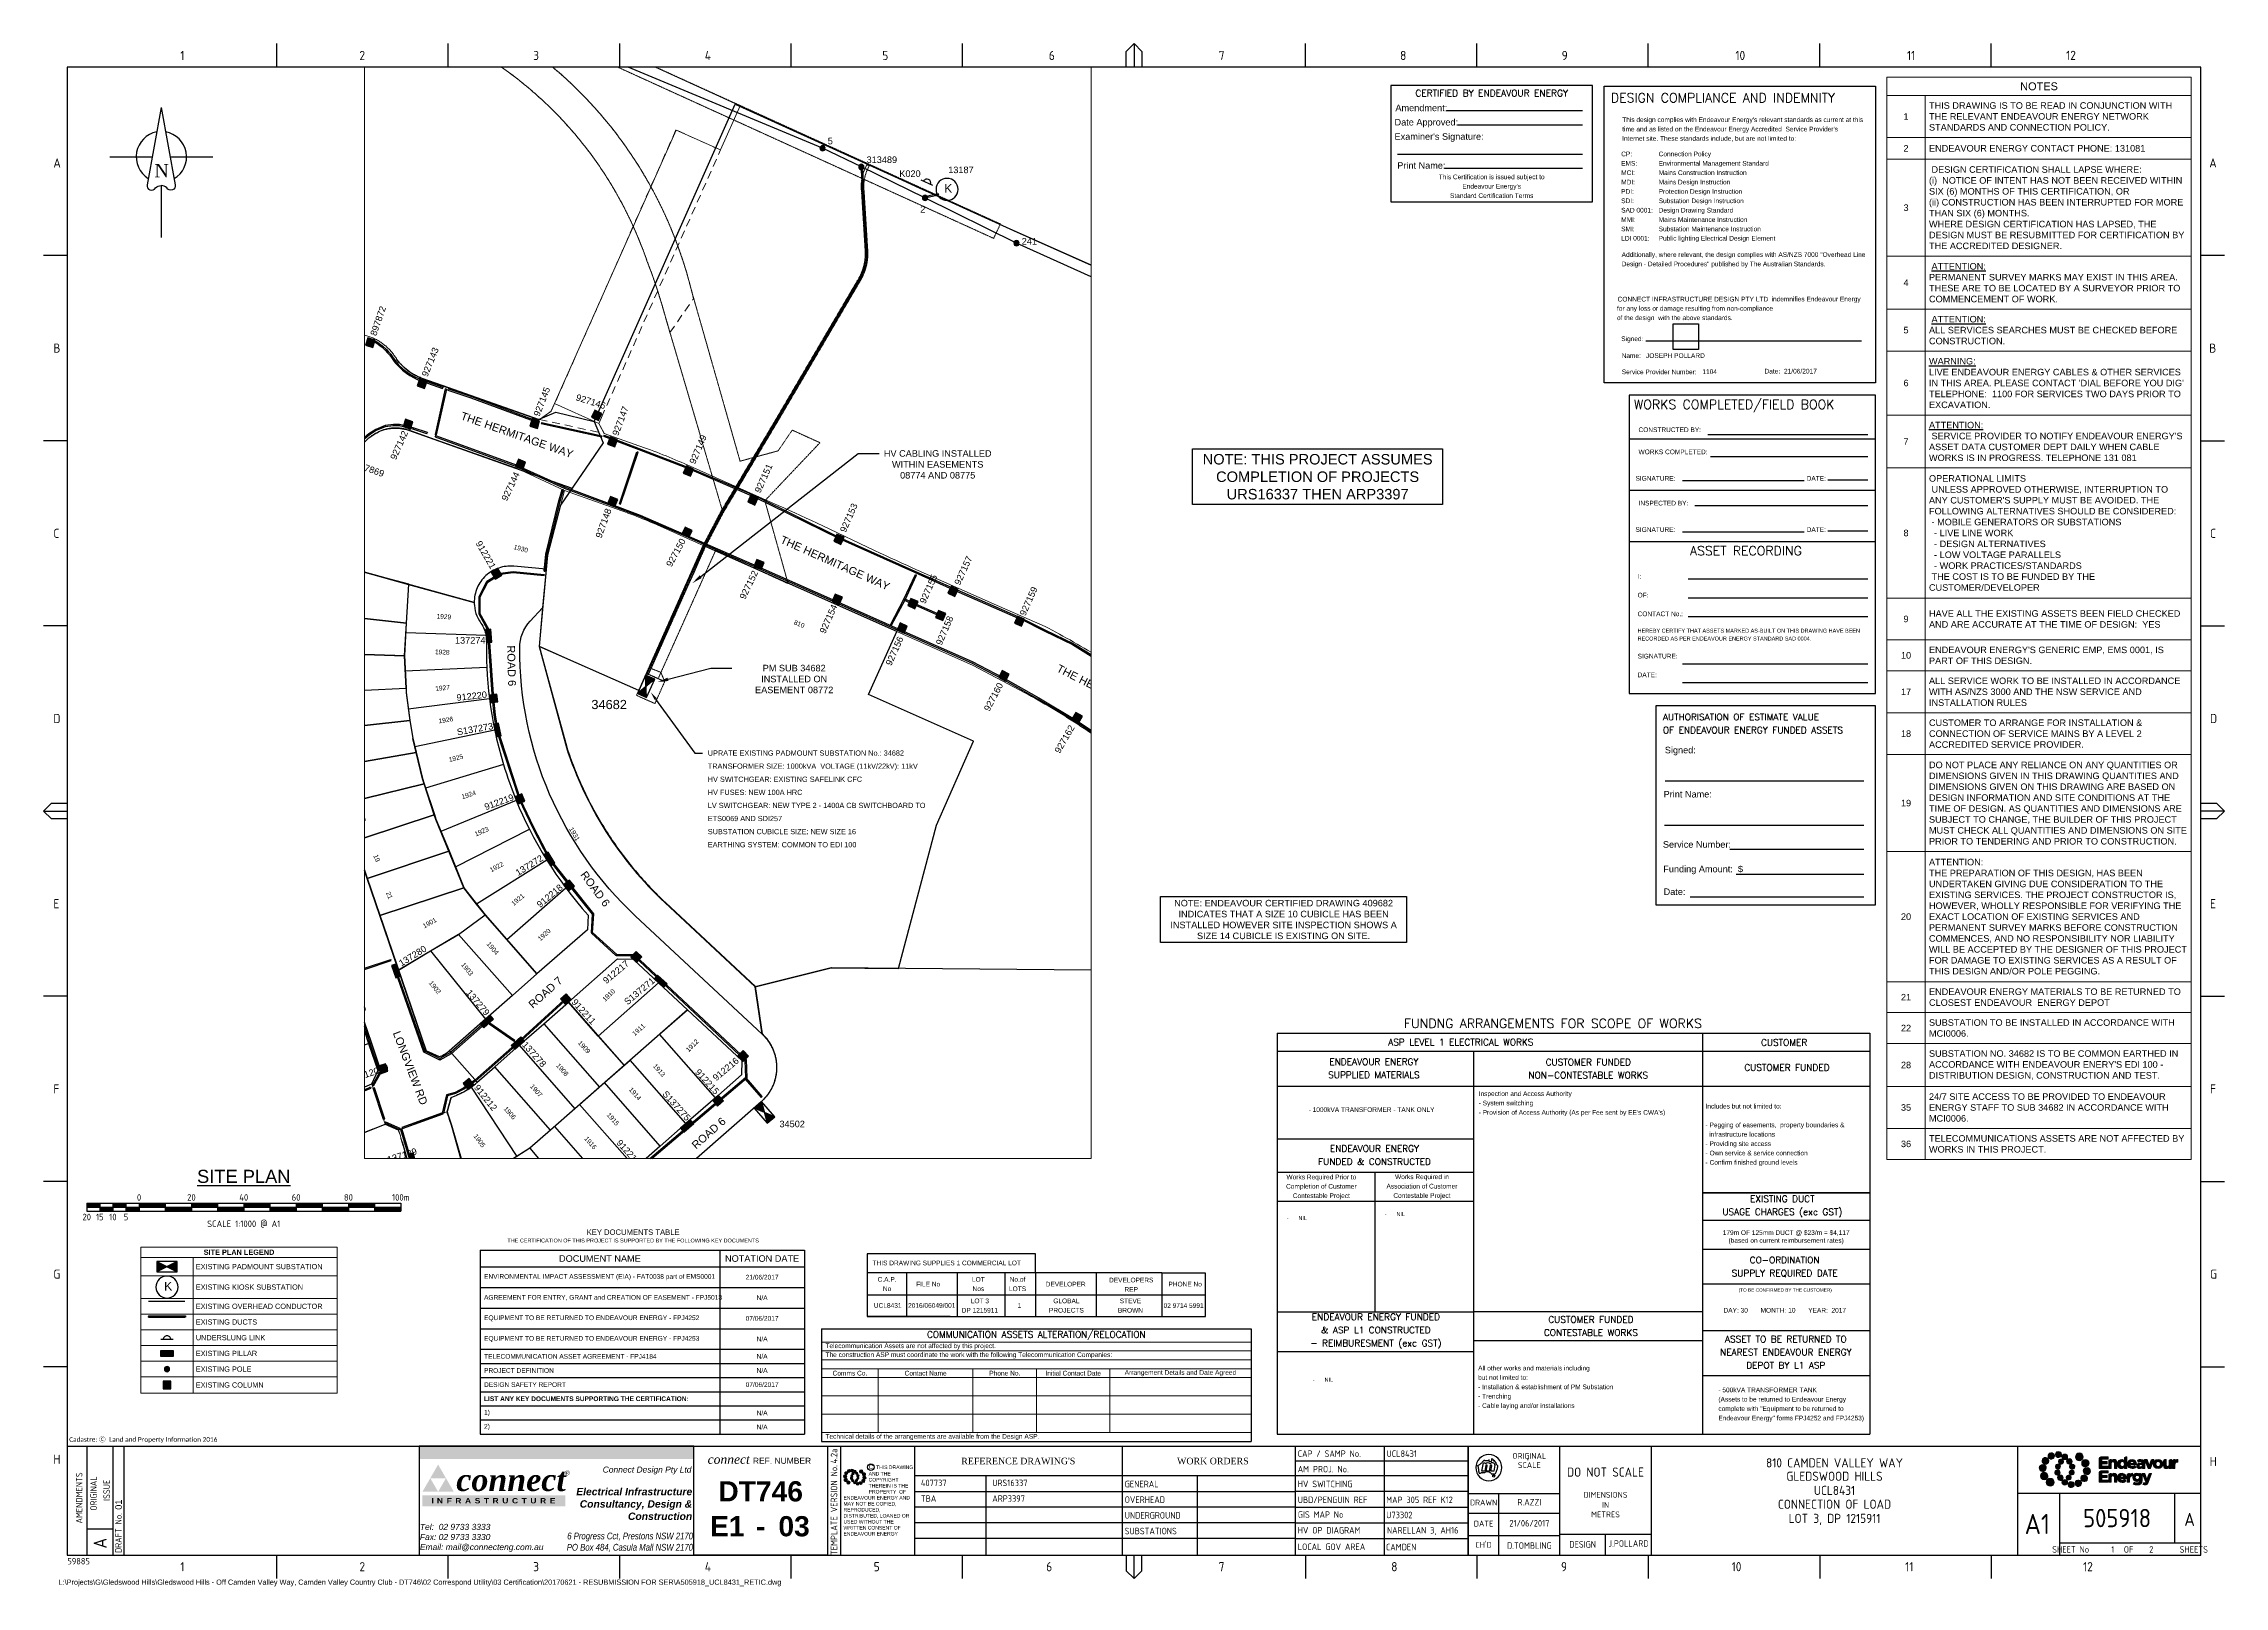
# Paper-space layout 'Sheet(1)' of a CAD drawing. Header units: metres, sheet in millimetres. Extents: x -18 to 816, y -3 to 586.
# The model-space entities are those that its viewports show. They can reach past a viewport. Long polylines and large blocks are cut down to what shows.
import ezdxf
from ezdxf import colors
from ezdxf.entities.mleader import LeaderData, LeaderLine
from ezdxf.enums import TextEntityAlignment as Align
from ezdxf.math import Vec2, Vec3

# ---------------------------------------------------------------- set-up
doc = ezdxf.new("R2010")
doc.units = ezdxf.units.M
for name, pattern in [('Dash', [5, 3, -2]), ('HIDDEN', [0.375, 0.25, -0.125]), ('HIDDEN2', [0.1875, 0.125, -0.0625])]:
    doc.linetypes.add(name, pattern=pattern)
doc.layers.get('0').update_dxf_attribs({"color": 6})
for name, color, linetype in [('_User Miscellaneous12', 7, 'Continuous'), ('_USER new lots', 250, 'Continuous'), ('Duct_SP_EXT', 7, 'Continuous'), ('Equip_SP_HV_EXT', 7, 'Continuous'), ('Notes', 7, 'Continuous'), ('Notes_SP_MISC', 7, 'Continuous'), ('OH_Details_SP_MISC', 7, 'Continuous'), ('Sub_SP_EXT', 7, 'Continuous'), ('SupportsOH_SP_TR_HV_LV_SL_EXT', 7, 'Continuous'), ('SupportsUG_SP_EXT', 7, 'Continuous'), ('SupportsUG_SP_LV_EXT', 7, 'Continuous'), ('SupportsUG_SP_LV_SL_EXT', 7, 'Continuous'), ('UG_Details_SP_MISC', 7, 'Continuous')]:
    doc.layers.add(name, color=color, linetype=linetype)
for name, color, linetype, lineweight in [('Cadastre Developer_SP_EXT', 9, 'Continuous', 5), ('Cadastre Easements_SP_EXT', 9, 'Continuous', 5), ('Cadastre Land Parcels_SP_EXT', 9, 'Continuous', 5), ('Cadastre Other Property_SP_EXT', 9, 'HIDDEN', 5), ('Cadastre Roads_SP_EXT', 9, 'Continuous', 5)]:
    doc.layers.add(name, color=color, linetype=linetype, lineweight=lineweight)
doc.layers.add('Viewports', color=6, linetype='Continuous', plot=False)
doc.styles.add('ABlkR8pt', font='', dxfattribs={"height": 2.0202})
doc.styles.add('ANI10pt', font='ARIALNI.TTF', dxfattribs={"height": 2.5863})
doc.styles.add('AR07pt', font='arial.ttf', dxfattribs={"height": 1.7978})
doc.styles.add('AR09pt', font='arial.ttf', dxfattribs={"height": 2.3115})
doc.styles.add('ARB30pt', font='arialbd.ttf', dxfattribs={"height": 7.705})
doc.styles.add('ARBI11pt', font='arialbi.ttf', dxfattribs={"height": 2.8252})
doc.styles.add('ARI09pt', font='ariali.ttf', dxfattribs={"height": 2.3115})
doc.styles.add('ARIAL', font='arial.ttf', dxfattribs={"height": 2})
doc.styles.add('COLUMN_LABEL', font='arial.ttf')
doc.styles.add('Elec', font='romand__.ttf')
doc.styles.add('iecARIAL', font='arial.ttf', dxfattribs={"height": 2})
doc.styles.add('iecISOCP', font='isocp.shx')
doc.styles.add('iecNAME', font='times.ttf')
doc.styles.add('iecTimesNewRoman', font='times.ttf')
doc.styles.add('ISO3098B', font='ISO3098B.SHX')
doc.styles.add('POLE_LABEL', font='arial.ttf')
doc.styles.get("Standard").update_dxf_attribs({"font": 'arial.ttf'})
doc.styles.add('TNRBI36pt', font='timesbi.ttf', dxfattribs={"height": 8.601})
doc.styles.add('TNRI14pt', font='timesi.ttf', dxfattribs={"height": 3.4292})
doc.styles.get('ABlkR8pt').set_extended_font_data('Arial Black')
doc.linetypes.add('Cable New UG', pattern='A,7,-0.25,["x",Standard,S=2,R=0,X=0.2,Y=-0.8],-2.1', length=9.35)
picture_1 = doc.add_image_def('image1.jpg', size_in_pixel=(208, 214))

psp = doc.layouts.new('Sheet(1)')

# ---------------------------------------------------------------- texts
at = {"layer": '_User Miscellaneous12', "insert": (-11.9, -0.43), "char_height": 2, "attachment_point": 1}
psp.add_mtext('{\\C251;L:\\\\Projects\\\\G\\\\Gledswood Hills\\\\Gledswood Hills - Off Camden Valley Way, Camden Valley Country Club - DT746\\\\02 Correspond Utility\\\\03 Certification\\\\20170621 - RESUBMISSION FOR SER\\\\A505918_UCL8431_RETIC.dwg}', dxfattribs=at)
at = {"layer": 'Notes', "attachment_point": 2, "style": 'iecARIAL', "bg_fill": 16}
for s, insert, char_height in [('NOTE: THIS PROJECT ASSUMES COMPLETION OF PROJECTS URS16337 THEN ARP3397', (469.25, 429.56), 4), ('NOTE: ENDEAVOUR CERTIFIED DRAWING 409682 INDICATES THAT A SIZE 10 CUBICLE HAS BEEN INSTALLED HOWEVER SITE INSPECTION SHOWS A SIZE 14 CUBICLE IS EXISTING ON SITE.', (456.24, 259.24), 2.5)]:
    psp.add_mtext_dynamic_manual_height_columns(s, width=91.5216, gutter_width=9, heights=[0], dxfattribs=dict(at, insert=insert, char_height=char_height))
at = {"layer": 'Notes', "insert": (58.88, 156.1), "char_height": 2, "attachment_point": 2, "style": 'iecARIAL'}
psp.add_mtext_dynamic_manual_height_columns('{\\H2.5x;\\LSITE PLAN}', width=35.1598, gutter_width=9, heights=[0], dxfattribs=at)
at = {"layer": 'Notes', "color": 1, "lineweight": -3, "insert": (207.67, 133.33), "char_height": 3, "width": 117.1263, "attachment_point": 2}
psp.add_mtext('{\\H0.6962x;\\C7;KEY DOCUMENTS TABLE\\P\\H0.716x;THE CERTIFICATION OF THIS PROJECT IS SUPPORTED BY THE FOLLOWING KEY DOCUMENTS}', dxfattribs=at)

msp = doc.modelspace()

# ---------------------------------------------------------------- texts
at = {"layer": 'Cadastre Land Parcels_SP_EXT'}
for s, rotation, p in [('810', 338.60099, (294464.13, 6234313.65)), ('17', 289.2166, (294298.32, 6234240.51)), ('19', 290.9319, (294303.61, 6234225.23)), ('21', 290.93729, (294308.47, 6234211.04))]:
    msp.add_text(s, height=1.8, rotation=rotation, dxfattribs=at).set_placement(p)
at = {"layer": 'Cadastre Roads_SP_EXT', "color": 7}
for s, rotation, p in [('THE HERMITAGE WAY', 340.66089, (294336.78, 6234391.99)), ('THE HERMITAGE WAY', 335.9977, (294458.9, 6234344.81)), ('ROAD 6', 271.56199, (294354.78, 6234305.51)), ('THE HERMITAGE WAY', 333.19421, (294564.48, 6234295.71)), ('ROAD 6', 306.55767, (294382.61, 6234217.87)), ('ROAD 7', 41.65659, (294364.6, 6234166.65)), ('LONGVIEW RD', 290.94342, (294311.07, 6234157.47)), ('ROAD 6', 41.65659, (294426.99, 6234112.9))]:
    msp.add_text(s, height=3, rotation=rotation, dxfattribs=at).set_placement(p)

# ---------------------------------------------------------------- blocks, each defined once
blk = doc.blocks.new('NorthPnt 11(NP11)')
for p, q in [((-19.7, 0.02), (-3.49, 0)), ((3.32, 0), (19.7, -0.02)), ((-0.08, -10.94), (-0.08, -30.8))]:
    blk.add_line(p, q)
for points in [[(-0.08, 18.81), (-5.43, -10.68, 0.877048), (-2.29, -11.9, -0.1543), (-0.08, -10.94, 0.090511)], [(-0.08, 18.81), (5.26, -10.68, -0.877048), (2.13, -11.9, 0.1543), (-0.08, -10.94, -0.090511)]]:
    blk.add_lwpolyline(points, format="xyb")
for start, end in [(100.5988, 238.86433), (300.09942, 80.43745)]:
    blk.add_arc((0, 0), 9.64, start, end)
at = {"color": 7, "style": 'iecNAME'}
blk.add_text('N', height=5.02, dxfattribs=at).set_placement((-2.62, -7.82))
blk = doc.blocks.new('A$C30A46249')
at = {"color": 7, "lineweight": -3, "insert": (6.92, 4.97), "char_height": 1.79, "attachment_point": 7, "line_spacing_factor": 1.2}
blk.add_mtext('{\\fCalibri|b0|i0|c0|p34;\\C256;Cadastre: \\fMS Gothic|b0|i0|c128|p49;\\C250;\\c2236962;Ⓒ\\fMS Gothic|b0|i0|c0|p49; \\fCalibri|b0|i0|c0|p34;\\C256;Land and Property Information 2016}', dxfattribs=at)
blk = doc.blocks.new('EE_LOGO_SMALL')
at = {"layer": 'Notes'}
h = blk.add_hatch(color=256, dxfattribs=at)
edge = h.paths.add_edge_path()
edge.add_spline(control_points=[(-8.4, 2), (-9.2, 2), (-9.8, 1.4), (-9.8, 0.7), (-9.9, -0.1), (-9.3, -0.7), (-8.6, -0.8), (-7.8, -0.8), (-7.2, -0.2), (-7.1, 0.5), (-7.1, 1.3), (-7.7, 1.9), (-8.4, 2)], knot_values=[0, 0, 0, 0, 1, 1, 1, 2, 2, 2, 3, 3, 3, 4, 4, 4, 4], degree=3, periodic=0)
h = blk.add_hatch(color=256, dxfattribs=at)
edge = h.paths.add_edge_path()
edge.add_spline(control_points=[(-6.8, 4.5), (-7.4, 4.8), (-8.2, 4.6), (-8.6, 4), (-8.9, 3.4), (-8.7, 2.6), (-8.1, 2.2), (-7.5, 1.9), (-6.7, 2.1), (-6.3, 2.7), (-6, 3.3), (-6.2, 4.1), (-6.8, 4.5)], knot_values=[0, 0, 0, 0, 1, 1, 1, 2, 2, 2, 3, 3, 3, 4, 4, 4, 4], degree=3, periodic=0)
h = blk.add_hatch(color=256, dxfattribs=at)
edge = h.paths.add_edge_path()
edge.add_spline(control_points=[(-4.2, 5.9), (-4.6, 6.5), (-5.3, 6.6), (-5.9, 6.3), (-6.4, 5.9), (-6.6, 5.1), (-6.2, 4.6), (-5.9, 4), (-5.1, 3.8), (-4.6, 4.2), (-4, 4.6), (-3.8, 5.3), (-4.2, 5.9)], knot_values=[0, 0, 0, 0, 1, 1, 1, 2, 2, 2, 3, 3, 3, 4, 4, 4, 4], degree=3, periodic=0)
h = blk.add_hatch(color=256, dxfattribs=at)
edge = h.paths.add_edge_path()
edge.add_spline(control_points=[(-1.3, 5.9), (-1.4, 6.5), (-2, 7), (-2.6, 6.9), (-3.3, 6.9), (-3.7, 6.3), (-3.7, 5.6), (-3.6, 5), (-3, 4.5), (-2.4, 4.6), (-1.7, 4.7), (-1.3, 5.2), (-1.3, 5.9)], knot_values=[0, 0, 0, 0, 1, 1, 1, 2, 2, 2, 3, 3, 3, 4, 4, 4, 4], degree=3, periodic=0)
h = blk.add_hatch(color=256, dxfattribs=at)
edge = h.paths.add_edge_path()
edge.add_spline(control_points=[(-2.5, 2.1), (-3, 2.2), (-3.5, 1.9), (-3.6, 1.3), (-3.7, 0.8), (-3.4, 0.3), (-2.9, 0.2), (-2.4, 0.1), (-1.9, 0.4), (-1.8, 0.9), (-1.7, 1.5), (-2, 2), (-2.5, 2.1)], knot_values=[0, 0, 0, 0, 1, 1, 1, 2, 2, 2, 3, 3, 3, 4, 4, 4, 4], degree=3, periodic=0)
h = blk.add_hatch(color=256, dxfattribs=at)
edge = h.paths.add_edge_path()
edge.add_spline(control_points=[(1, 4.9), (1, 4.3), (0.5, 3.8), (-0.1, 3.8), (-0.7, 3.8), (-1.2, 4.3), (-1.2, 4.9), (-1.2, 5.5), (-0.7, 6), (-0.1, 6), (0.5, 6), (1, 5.5), (1, 4.9)], knot_values=[0, 0, 0, 0, 1, 1, 1, 2, 2, 2, 3, 3, 3, 4, 4, 4, 4], degree=3, periodic=0)
edge = h.paths.add_edge_path()
edge.add_spline(control_points=[(-1.4, 4), (-1.9, 4.1), (-2.4, 3.8), (-2.5, 3.3), (-2.6, 2.7), (-2.3, 2.2), (-1.8, 2.1), (-1.3, 2), (-0.7, 2.3), (-0.6, 2.9), (-0.5, 3.4), (-0.9, 3.9), (-1.4, 4)], knot_values=[0, 0, 0, 0, 1, 1, 1, 2, 2, 2, 3, 3, 3, 4, 4, 4, 4], degree=3, periodic=0)
h = blk.add_hatch(color=256, dxfattribs=at)
edge = h.paths.add_edge_path()
edge.add_spline(control_points=[(2.3, 2.4), (2.8, 2.8), (2.8, 3.4), (2.4, 3.9), (2, 4.3), (1.4, 4.3), (0.9, 3.9), (0.5, 3.6), (0.5, 2.9), (0.9, 2.5), (1.2, 2), (1.9, 2), (2.3, 2.4)], knot_values=[0, 0, 0, 0, 1, 1, 1, 2, 2, 2, 3, 3, 3, 4, 4, 4, 4], degree=3, periodic=0)
edge = h.paths.add_edge_path()
edge.add_spline(control_points=[(1, 4.9), (1, 4.3), (0.5, 3.8), (-0.1, 3.8), (-0.7, 3.8), (-1.2, 4.3), (-1.2, 4.9), (-1.2, 5.5), (-0.7, 6), (-0.1, 6), (0.5, 6), (1, 5.5), (1, 4.9)], knot_values=[0, 0, 0, 0, 1, 1, 1, 2, 2, 2, 3, 3, 3, 4, 4, 4, 4], degree=3, periodic=0)
h = blk.add_hatch(color=256, dxfattribs=at)
edge = h.paths.add_edge_path()
edge.add_spline(control_points=[(1, 4.9), (1, 4.3), (0.5, 3.8), (-0.1, 3.8), (-0.7, 3.8), (-1.2, 4.3), (-1.2, 4.9), (-1.2, 5.5), (-0.7, 6), (-0.1, 6), (0.5, 6), (1, 5.5), (1, 4.9)], knot_values=[0, 0, 0, 0, 1, 1, 1, 2, 2, 2, 3, 3, 3, 4, 4, 4, 4], degree=3, periodic=0)
edge = h.paths.add_edge_path(flags=16)
edge.add_spline(control_points=[(1, 4.9), (1, 4.3), (0.5, 3.8), (-0.1, 3.8), (-0.7, 3.8), (-1.2, 4.3), (-1.2, 4.9), (-1.2, 5.5), (-0.7, 6), (-0.1, 6), (0.5, 6), (1, 5.5), (1, 4.9)], knot_values=[0, 0, 0, 0, 1, 1, 1, 2, 2, 2, 3, 3, 3, 4, 4, 4, 4], degree=3, periodic=0)
h = blk.add_hatch(color=256, dxfattribs=at)
edge = h.paths.add_edge_path()
edge.add_spline(control_points=[(3, 0.2), (3.5, 0.3), (3.8, 0.9), (3.7, 1.4), (3.6, 1.9), (3, 2.3), (2.5, 2.1), (1.9, 2), (1.6, 1.4), (1.8, 0.9), (1.9, 0.4), (2.5, 0.1), (3, 0.2)], knot_values=[0, 0, 0, 0, 1, 1, 1, 2, 2, 2, 3, 3, 3, 4, 4, 4, 4], degree=3, periodic=0)
h = blk.add_hatch(color=256, dxfattribs=at)
edge = h.paths.add_edge_path()
edge.add_spline(control_points=[(7, 4.9), (7, 4), (6.3, 3.4), (5.5, 3.4), (4.6, 3.4), (4, 4), (4, 4.9), (4, 5.7), (4.6, 6.4), (5.5, 6.4), (6.3, 6.4), (7, 5.7), (7, 4.9)], knot_values=[0, 0, 0, 0, 1, 1, 1, 2, 2, 2, 3, 3, 3, 4, 4, 4, 4], degree=3, periodic=0)
h = blk.add_hatch(color=256, dxfattribs=at)
edge = h.paths.add_edge_path()
edge.add_spline(control_points=[(8.4, 1.1), (9.1, 1.5), (9.4, 2.3), (9.1, 3), (8.8, 3.7), (7.9, 4.1), (7.2, 3.8), (6.5, 3.4), (6.2, 2.6), (6.5, 1.9), (6.8, 1.2), (7.7, 0.8), (8.4, 1.1)], knot_values=[0, 0, 0, 0, 1, 1, 1, 2, 2, 2, 3, 3, 3, 4, 4, 4, 4], degree=3, periodic=0)
h = blk.add_hatch(color=256, dxfattribs=at)
edge = h.paths.add_edge_path()
edge.add_spline(control_points=[(8.3, -1.9), (9, -1.9), (9.7, -1.4), (9.7, -0.6), (9.7, 0.1), (9.2, 0.8), (8.4, 0.8), (7.7, 0.8), (7, 0.3), (7, -0.5), (6.9, -1.2), (7.5, -1.9), (8.3, -1.9)], knot_values=[0, 0, 0, 0, 1, 1, 1, 2, 2, 2, 3, 3, 3, 4, 4, 4, 4], degree=3, periodic=0)
h = blk.add_hatch(color=256, dxfattribs=at)
edge = h.paths.add_edge_path()
edge.add_spline(control_points=[(-8.5, -1.1), (-9.2, -1.4), (-9.6, -2.3), (-9.3, -3), (-8.9, -3.7), (-8.1, -4), (-7.4, -3.7), (-6.7, -3.4), (-6.3, -2.5), (-6.6, -1.8), (-7, -1.1), (-7.8, -0.8), (-8.5, -1.1)], knot_values=[0, 0, 0, 0, 1, 1, 1, 2, 2, 2, 3, 3, 3, 4, 4, 4, 4], degree=3, periodic=0)
h = blk.add_hatch(color=256, dxfattribs=at)
edge = h.paths.add_edge_path()
edge.add_spline(control_points=[(-7.1, -4.8), (-7.1, -4), (-6.5, -3.3), (-5.6, -3.3), (-4.8, -3.3), (-4.1, -4), (-4.1, -4.8), (-4.1, -5.7), (-4.8, -6.3), (-5.6, -6.3), (-6.5, -6.3), (-7.1, -5.7), (-7.1, -4.8)], knot_values=[0, 0, 0, 0, 1, 1, 1, 2, 2, 2, 3, 3, 3, 4, 4, 4, 4], degree=3, periodic=0)
h = blk.add_hatch(color=256, dxfattribs=at)
edge = h.paths.add_edge_path()
edge.add_spline(control_points=[(-3.1, -0.2), (-3.7, -0.3), (-4, -0.8), (-3.8, -1.4), (-3.7, -1.9), (-3.2, -2.2), (-2.6, -2.1), (-2.1, -1.9), (-1.8, -1.4), (-1.9, -0.9), (-2.1, -0.3), (-2.6, 0), (-3.1, -0.2)], knot_values=[0, 0, 0, 0, 1, 1, 1, 2, 2, 2, 3, 3, 3, 4, 4, 4, 4], degree=3, periodic=0)
h = blk.add_hatch(color=256, dxfattribs=at)
edge = h.paths.add_edge_path()
edge.add_spline(control_points=[(-2.5, -2.3), (-2.9, -2.7), (-3, -3.4), (-2.6, -3.8), (-2.2, -4.2), (-1.5, -4.3), (-1.1, -3.9), (-0.7, -3.5), (-0.6, -2.8), (-1, -2.4), (-1.4, -2), (-2, -1.9), (-2.5, -2.3)], knot_values=[0, 0, 0, 0, 1, 1, 1, 2, 2, 2, 3, 3, 3, 4, 4, 4, 4], degree=3, periodic=0)
h = blk.add_hatch(color=256, dxfattribs=at)
edge = h.paths.add_edge_path()
edge.add_spline(control_points=[(-1.2, -4.8), (-1.2, -4.2), (-0.7, -3.7), (-0.1, -3.7), (0.5, -3.7), (1, -4.2), (1, -4.8), (1, -5.4), (0.5, -5.9), (-0.1, -5.9), (-0.7, -5.9), (-1.2, -5.4), (-1.2, -4.8)], knot_values=[0, 0, 0, 0, 1, 1, 1, 2, 2, 2, 3, 3, 3, 4, 4, 4, 4], degree=3, periodic=0)
h = blk.add_hatch(color=256, dxfattribs=at)
edge = h.paths.add_edge_path()
edge.add_spline(control_points=[(1.2, -3.9), (1.7, -4.1), (2.2, -3.7), (2.3, -3.2), (2.5, -2.7), (2.1, -2.2), (1.6, -2.1), (1.1, -2), (0.6, -2.3), (0.5, -2.8), (0.4, -3.3), (0.7, -3.8), (1.2, -3.9)], knot_values=[0, 0, 0, 0, 1, 1, 1, 2, 2, 2, 3, 3, 3, 4, 4, 4, 4], degree=3, periodic=0)
h = blk.add_hatch(color=256, dxfattribs=at)
edge = h.paths.add_edge_path()
edge.add_spline(control_points=[(1.2, -5.8), (1.3, -6.5), (1.8, -6.9), (2.5, -6.9), (3.1, -6.8), (3.6, -6.2), (3.5, -5.6), (3.4, -5), (2.9, -4.5), (2.2, -4.6), (1.6, -4.6), (1.1, -5.2), (1.2, -5.8)], knot_values=[0, 0, 0, 0, 1, 1, 1, 2, 2, 2, 3, 3, 3, 4, 4, 4, 4], degree=3, periodic=0)
h = blk.add_hatch(color=256, dxfattribs=at)
edge = h.paths.add_edge_path()
edge.add_spline(control_points=[(2.4, -2), (2.9, -2.1), (3.4, -1.8), (3.5, -1.3), (3.6, -0.8), (3.3, -0.3), (2.8, -0.2), (2.2, -0.1), (1.7, -0.4), (1.6, -0.9), (1.5, -1.4), (1.8, -1.9), (2.4, -2)], knot_values=[0, 0, 0, 0, 1, 1, 1, 2, 2, 2, 3, 3, 3, 4, 4, 4, 4], degree=3, periodic=0)
h = blk.add_hatch(color=256, dxfattribs=at)
edge = h.paths.add_edge_path()
edge.add_spline(control_points=[(4, -5.8), (4.4, -6.4), (5.2, -6.6), (5.7, -6.2), (6.3, -5.8), (6.5, -5.1), (6.1, -4.5), (5.7, -4), (5, -3.8), (4.4, -4.2), (3.8, -4.5), (3.7, -5.3), (4, -5.8)], knot_values=[0, 0, 0, 0, 1, 1, 1, 2, 2, 2, 3, 3, 3, 4, 4, 4, 4], degree=3, periodic=0)
h = blk.add_hatch(color=256, dxfattribs=at)
edge = h.paths.add_edge_path()
edge.add_spline(control_points=[(6.7, -4.4), (7.3, -4.8), (8.1, -4.6), (8.4, -4), (8.8, -3.3), (8.6, -2.6), (8, -2.2), (7.3, -1.8), (6.6, -2.1), (6.2, -2.7), (5.8, -3.3), (6, -4.1), (6.7, -4.4)], knot_values=[0, 0, 0, 0, 1, 1, 1, 2, 2, 2, 3, 3, 3, 4, 4, 4, 4], degree=3, periodic=0)
at = {"layer": 'Notes', "lineweight": 0}
for points in [[(1.8, 2.1), (1.8, 2.1)], [(-2, -2.1), (-2, -2.1)]]:
    blk.add_lwpolyline(points, dxfattribs=at)
for points in [[(-8.4, 2), (-9.2, 2), (-9.8, 1.4), (-9.8, 0.7), (-9.9, -0.1), (-9.3, -0.7), (-8.6, -0.8), (-7.8, -0.8), (-7.2, -0.2), (-7.1, 0.5), (-7.1, 1.3), (-7.7, 1.9), (-8.4, 2)], [(-6.8, 4.5), (-7.4, 4.8), (-8.2, 4.6), (-8.6, 4), (-8.9, 3.4), (-8.7, 2.6), (-8.1, 2.2), (-7.5, 1.9), (-6.7, 2.1), (-6.3, 2.7), (-6, 3.3), (-6.2, 4.1), (-6.8, 4.5)], [(-4.2, 5.9), (-4.6, 6.5), (-5.3, 6.6), (-5.9, 6.3), (-6.4, 5.9), (-6.6, 5.1), (-6.2, 4.6), (-5.9, 4), (-5.1, 3.8), (-4.6, 4.2), (-4, 4.6), (-3.8, 5.3), (-4.2, 5.9)], [(-1.3, 5.9), (-1.4, 6.5), (-2, 7), (-2.6, 6.9), (-3.3, 6.9), (-3.7, 6.3), (-3.7, 5.6), (-3.6, 5), (-3, 4.5), (-2.4, 4.6), (-1.7, 4.7), (-1.3, 5.2), (-1.3, 5.9)], [(-2.5, 2.1), (-3, 2.2), (-3.5, 1.9), (-3.6, 1.3), (-3.7, 0.8), (-3.4, 0.3), (-2.9, 0.2), (-2.4, 0.1), (-1.9, 0.4), (-1.8, 0.9), (-1.7, 1.5), (-2, 2), (-2.5, 2.1)], [(-1.4, 4), (-1.9, 4.1), (-2.4, 3.8), (-2.5, 3.3), (-2.6, 2.7), (-2.3, 2.2), (-1.8, 2.1), (-1.3, 2), (-0.7, 2.3), (-0.6, 2.9), (-0.5, 3.4), (-0.9, 3.9), (-1.4, 4)], [(1, 4.9), (1, 4.3), (0.5, 3.8), (-0.1, 3.8), (-0.7, 3.8), (-1.2, 4.3), (-1.2, 4.9), (-1.2, 5.5), (-0.7, 6), (-0.1, 6), (0.5, 6), (1, 5.5), (1, 4.9)], [(1, 4.9), (1, 4.3), (0.5, 3.8), (-0.1, 3.8), (-0.7, 3.8), (-1.2, 4.3), (-1.2, 4.9), (-1.2, 5.5), (-0.7, 6), (-0.1, 6), (0.5, 6), (1, 5.5), (1, 4.9)], [(2.3, 2.4), (2.8, 2.8), (2.8, 3.4), (2.4, 3.9), (2, 4.3), (1.4, 4.3), (0.9, 3.9), (0.5, 3.6), (0.5, 2.9), (0.9, 2.5), (1.2, 2), (1.9, 2), (2.3, 2.4)], [(3, 0.2), (3.5, 0.3), (3.8, 0.9), (3.7, 1.4), (3.6, 1.9), (3, 2.3), (2.5, 2.1), (1.9, 2), (1.6, 1.4), (1.8, 0.9), (1.9, 0.4), (2.5, 0.1), (3, 0.2)], [(7, 4.9), (7, 4), (6.3, 3.4), (5.5, 3.4), (4.6, 3.4), (4, 4), (4, 4.9), (4, 5.7), (4.6, 6.4), (5.5, 6.4), (6.3, 6.4), (7, 5.7), (7, 4.9)], [(8.4, 1.1), (9.1, 1.5), (9.4, 2.3), (9.1, 3), (8.8, 3.7), (7.9, 4.1), (7.2, 3.8), (6.5, 3.4), (6.2, 2.6), (6.5, 1.9), (6.8, 1.2), (7.7, 0.8), (8.4, 1.1)], [(8.3, -1.9), (9, -1.9), (9.7, -1.4), (9.7, -0.6), (9.7, 0.1), (9.2, 0.8), (8.4, 0.8), (7.7, 0.8), (7, 0.3), (7, -0.5), (6.9, -1.2), (7.5, -1.9), (8.3, -1.9)], [(-8.5, -1.1), (-9.2, -1.4), (-9.6, -2.3), (-9.3, -3), (-8.9, -3.7), (-8.1, -4), (-7.4, -3.7), (-6.7, -3.4), (-6.3, -2.5), (-6.6, -1.8), (-7, -1.1), (-7.8, -0.8), (-8.5, -1.1)], [(-7.1, -4.8), (-7.1, -4), (-6.5, -3.3), (-5.6, -3.3), (-4.8, -3.3), (-4.1, -4), (-4.1, -4.8), (-4.1, -5.7), (-4.8, -6.3), (-5.6, -6.3), (-6.5, -6.3), (-7.1, -5.7), (-7.1, -4.8)], [(-3.1, -0.2), (-3.7, -0.3), (-4, -0.8), (-3.8, -1.4), (-3.7, -1.9), (-3.2, -2.2), (-2.6, -2.1), (-2.1, -1.9), (-1.8, -1.4), (-1.9, -0.9), (-2.1, -0.3), (-2.6, 0), (-3.1, -0.2)], [(-2.5, -2.3), (-2.9, -2.7), (-3, -3.4), (-2.6, -3.8), (-2.2, -4.2), (-1.5, -4.3), (-1.1, -3.9), (-0.7, -3.5), (-0.6, -2.8), (-1, -2.4), (-1.4, -2), (-2, -1.9), (-2.5, -2.3)], [(-1.2, -4.8), (-1.2, -4.2), (-0.7, -3.7), (-0.1, -3.7), (0.5, -3.7), (1, -4.2), (1, -4.8), (1, -5.4), (0.5, -5.9), (-0.1, -5.9), (-0.7, -5.9), (-1.2, -5.4), (-1.2, -4.8)], [(1.2, -3.9), (1.7, -4.1), (2.2, -3.7), (2.3, -3.2), (2.5, -2.7), (2.1, -2.2), (1.6, -2.1), (1.1, -2), (0.6, -2.3), (0.5, -2.8), (0.4, -3.3), (0.7, -3.8), (1.2, -3.9)], [(1.2, -5.8), (1.3, -6.5), (1.8, -6.9), (2.5, -6.9), (3.1, -6.8), (3.6, -6.2), (3.5, -5.6), (3.4, -5), (2.9, -4.5), (2.2, -4.6), (1.6, -4.6), (1.1, -5.2), (1.2, -5.8)], [(2.4, -2), (2.9, -2.1), (3.4, -1.8), (3.5, -1.3), (3.6, -0.8), (3.3, -0.3), (2.8, -0.2), (2.2, -0.1), (1.7, -0.4), (1.6, -0.9), (1.5, -1.4), (1.8, -1.9), (2.4, -2)], [(4, -5.8), (4.4, -6.4), (5.2, -6.6), (5.7, -6.2), (6.3, -5.8), (6.5, -5.1), (6.1, -4.5), (5.7, -4), (5, -3.8), (4.4, -4.2), (3.8, -4.5), (3.7, -5.3), (4, -5.8)], [(6.7, -4.4), (7.3, -4.8), (8.1, -4.6), (8.4, -4), (8.8, -3.3), (8.6, -2.6), (8, -2.2), (7.3, -1.8), (6.6, -2.1), (6.2, -2.7), (5.8, -3.3), (6, -4.1), (6.7, -4.4)]]:
    blk.add_open_spline(points, degree=3, knots=[0, 0, 0, 0, 1, 1, 1, 2, 2, 2, 3, 3, 3, 4, 4, 4, 4], dxfattribs=at)
blk = doc.blocks.new('EE_COPYRIGHT_A1')
at = {"layer": 'Notes'}
blk.add_circle((9.53, -0.82), 1.15, dxfattribs=at)
at = {"xscale": 0.4, "yscale": 0.4, "zscale": 0.4}
blk.add_blockref('EE_LOGO_SMALL', (3.96, -4.29), dxfattribs=at)
at = {"layer": 'Notes', "insert": (0, 0), "char_height": 1.25, "width": 24.1208, "attachment_point": 1, "style": 'ARIAL'}
blk.add_mtext('\\pt8.75;               ^I{\\H1.2x;C } THIS DRAWING\\P\\pi-8.75,l8.75,t8.75,20;       ^IAND THE ^I\\P\\pi0,t8.75;COPYRIGHT\\P\\pi-8.75,t1.25,8.75;^I^ITHEREIN IS THE PROPERTY  OF \\P\\pi0,l0,t1.25;ENDEAVOUR ENERGY AND MAY NOT BE COPIED, REPRODUCED, DISTRIBUTED, LOANED OR USED WITHOUT THE WRITTEN CONSENT OF ENDEAVOUR ENERGY', dxfattribs=at)
blk = doc.blocks.new('EE_LOGO')
h = blk.add_hatch(color=7)
edge = h.paths.add_edge_path()
edge.add_spline(control_points=[(-25.34, 1.94), (-26.08, 1.98), (-26.72, 1.41), (-26.77, 0.66), (-26.81, -0.09), (-26.24, -0.72), (-25.49, -0.77), (-24.74, -0.81), (-24.1, -0.24), (-24.06, 0.51), (-24.02, 1.25), (-24.59, 1.89), (-25.34, 1.94)], knot_values=[0, 0, 0, 0, 1, 1, 1, 2, 2, 2, 3, 3, 3, 4, 4, 4, 4], degree=3, periodic=0)
h = blk.add_hatch(color=7)
edge = h.paths.add_edge_path()
edge.add_spline(control_points=[(-23.73, 4.46), (-24.34, 4.81), (-25.13, 4.61), (-25.49, 3.99), (-25.85, 3.38), (-25.64, 2.59), (-25.03, 2.23), (-24.41, 1.87), (-23.63, 2.08), (-23.27, 2.69), (-22.91, 3.31), (-23.12, 4.1), (-23.73, 4.46)], knot_values=[0, 0, 0, 0, 1, 1, 1, 2, 2, 2, 3, 3, 3, 4, 4, 4, 4], degree=3, periodic=0)
h = blk.add_hatch(color=7)
edge = h.paths.add_edge_path()
edge.add_spline(control_points=[(-21.12, 5.87), (-21.48, 6.44), (-22.24, 6.61), (-22.81, 6.24), (-23.37, 5.88), (-23.54, 5.12), (-23.17, 4.55), (-22.81, 3.98), (-22.05, 3.82), (-21.48, 4.19), (-20.92, 4.55), (-20.75, 5.31), (-21.12, 5.87)], knot_values=[0, 0, 0, 0, 1, 1, 1, 2, 2, 2, 3, 3, 3, 4, 4, 4, 4], degree=3, periodic=0)
h = blk.add_hatch(color=7)
edge = h.paths.add_edge_path()
edge.add_spline(control_points=[(-19.43, 2.06), (-19.94, 2.17), (-20.44, 1.84), (-20.55, 1.33), (-20.66, 0.82), (-20.34, 0.32), (-19.83, 0.21), (-19.32, 0.1), (-18.81, 0.42), (-18.71, 0.93), (-18.59, 1.44), (-18.92, 1.95), (-19.43, 2.06)], knot_values=[0, 0, 0, 0, 1, 1, 1, 2, 2, 2, 3, 3, 3, 4, 4, 4, 4], degree=3, periodic=0)
h = blk.add_hatch(color=7)
edge = h.paths.add_edge_path()
edge.add_spline(control_points=[(-18.27, 5.87), (-18.34, 6.5), (-18.91, 6.97), (-19.54, 6.9), (-20.18, 6.84), (-20.65, 6.27), (-20.58, 5.63), (-20.52, 4.99), (-19.95, 4.53), (-19.31, 4.59), (-18.67, 4.66), (-18.21, 5.23), (-18.27, 5.87)], knot_values=[0, 0, 0, 0, 1, 1, 1, 2, 2, 2, 3, 3, 3, 4, 4, 4, 4], degree=3, periodic=0)
h = blk.add_hatch(color=7)
edge = h.paths.add_edge_path()
edge.add_spline(control_points=[(-15.91, 4.86), (-15.91, 4.26), (-16.4, 3.77), (-17, 3.77), (-17.6, 3.77), (-18.08, 4.26), (-18.08, 4.86), (-18.08, 5.46), (-17.6, 5.95), (-17, 5.95), (-16.4, 5.95), (-15.91, 5.46), (-15.91, 4.86)], knot_values=[0, 0, 0, 0, 1, 1, 1, 2, 2, 2, 3, 3, 3, 4, 4, 4, 4], degree=3, periodic=0)
edge = h.paths.add_edge_path()
edge.add_spline(control_points=[(-18.29, 3.97), (-18.8, 4.08), (-19.3, 3.76), (-19.41, 3.25), (-19.52, 2.74), (-19.2, 2.23), (-18.69, 2.12), (-18.18, 2.01), (-17.67, 2.33), (-17.56, 2.84), (-17.45, 3.35), (-17.78, 3.86), (-18.29, 3.97)], knot_values=[0, 0, 0, 0, 1, 1, 1, 2, 2, 2, 3, 3, 3, 4, 4, 4, 4], degree=3, periodic=0)
h = blk.add_hatch(color=7)
edge = h.paths.add_edge_path()
edge.add_spline(control_points=[(-14.59, 2.36), (-14.16, 2.75), (-14.12, 3.41), (-14.51, 3.84), (-14.89, 4.27), (-15.55, 4.31), (-15.99, 3.93), (-16.42, 3.54), (-16.46, 2.88), (-16.07, 2.45), (-15.69, 2.01), (-15.02, 1.98), (-14.59, 2.36)], knot_values=[0, 0, 0, 0, 1, 1, 1, 2, 2, 2, 3, 3, 3, 4, 4, 4, 4], degree=3, periodic=0)
edge = h.paths.add_edge_path()
edge.add_spline(control_points=[(-15.91, 4.86), (-15.91, 4.26), (-16.4, 3.77), (-17, 3.77), (-17.6, 3.77), (-18.08, 4.26), (-18.08, 4.86), (-18.08, 5.46), (-17.6, 5.95), (-17, 5.95), (-16.4, 5.95), (-15.91, 5.46), (-15.91, 4.86)], knot_values=[0, 0, 0, 0, 1, 1, 1, 2, 2, 2, 3, 3, 3, 4, 4, 4, 4], degree=3, periodic=0)
h = blk.add_hatch(color=7)
edge = h.paths.add_edge_path()
edge.add_spline(control_points=[(-15.91, 4.86), (-15.91, 4.26), (-16.4, 3.77), (-17, 3.77), (-17.6, 3.77), (-18.08, 4.26), (-18.08, 4.86), (-18.08, 5.46), (-17.6, 5.95), (-17, 5.95), (-16.4, 5.95), (-15.91, 5.46), (-15.91, 4.86)], knot_values=[0, 0, 0, 0, 1, 1, 1, 2, 2, 2, 3, 3, 3, 4, 4, 4, 4], degree=3, periodic=0)
edge = h.paths.add_edge_path(flags=16)
edge.add_spline(control_points=[(-15.91, 4.86), (-15.91, 4.26), (-16.4, 3.77), (-17, 3.77), (-17.6, 3.77), (-18.08, 4.26), (-18.08, 4.86), (-18.08, 5.46), (-17.6, 5.95), (-17, 5.95), (-16.4, 5.95), (-15.91, 5.46), (-15.91, 4.86)], knot_values=[0, 0, 0, 0, 1, 1, 1, 2, 2, 2, 3, 3, 3, 4, 4, 4, 4], degree=3, periodic=0)
h = blk.add_hatch(color=7)
edge = h.paths.add_edge_path()
edge.add_spline(control_points=[(-13.94, 0.18), (-13.41, 0.32), (-13.09, 0.87), (-13.23, 1.4), (-13.37, 1.93), (-13.92, 2.25), (-14.45, 2.11), (-14.98, 1.97), (-15.3, 1.42), (-15.16, 0.89), (-15.02, 0.36), (-14.47, 0.04), (-13.94, 0.18)], knot_values=[0, 0, 0, 0, 1, 1, 1, 2, 2, 2, 3, 3, 3, 4, 4, 4, 4], degree=3, periodic=0)
h = blk.add_hatch(color=7)
edge = h.paths.add_edge_path()
edge.add_spline(control_points=[(-9.93, 4.86), (-9.93, 4.03), (-10.61, 3.35), (-11.44, 3.35), (-12.28, 3.35), (-12.95, 4.03), (-12.95, 4.86), (-12.95, 5.69), (-12.28, 6.37), (-11.44, 6.37), (-10.61, 6.37), (-9.93, 5.69), (-9.93, 4.86)], knot_values=[0, 0, 0, 0, 1, 1, 1, 2, 2, 2, 3, 3, 3, 4, 4, 4, 4], degree=3, periodic=0)
h = blk.add_hatch(color=7)
edge = h.paths.add_edge_path()
edge.add_spline(control_points=[(-8.55, 1.13), (-7.83, 1.45), (-7.5, 2.29), (-7.82, 3.01), (-8.14, 3.73), (-8.98, 4.06), (-9.7, 3.74), (-10.42, 3.42), (-10.75, 2.58), (-10.43, 1.86), (-10.11, 1.14), (-9.27, 0.81), (-8.55, 1.13)], knot_values=[0, 0, 0, 0, 1, 1, 1, 2, 2, 2, 3, 3, 3, 4, 4, 4, 4], degree=3, periodic=0)
h = blk.add_hatch(color=7)
edge = h.paths.add_edge_path()
edge.add_spline(control_points=[(-8.66, -1.92), (-7.91, -1.96), (-7.27, -1.39), (-7.23, -0.64), (-7.19, 0.1), (-7.76, 0.74), (-8.51, 0.78), (-9.25, 0.83), (-9.89, 0.26), (-9.94, -0.49), (-9.98, -1.24), (-9.41, -1.88), (-8.66, -1.92)], knot_values=[0, 0, 0, 0, 1, 1, 1, 2, 2, 2, 3, 3, 3, 4, 4, 4, 4], degree=3, periodic=0)
h = blk.add_hatch(color=7)
edge = h.paths.add_edge_path()
edge.add_spline(control_points=[(-3.85, 0.44), (-3.85, 0.44), (-3.85, 4.25), (-3.85, 4.3), (-3.85, 4.35), (-3.85, 4.86), (-3.29, 4.86), (-2.74, 4.86), (-0.49, 4.86), (-0.49, 4.86), (-0.49, 4.86), (-0.49, 4), (-0.49, 4), (-0.49, 4), (-2.89, 4), (-2.89, 4), (-2.89, 4), (-2.89, 3.1), (-2.89, 3.1), (-2.89, 3.1), (-0.8, 3.1), (-0.8, 3.1), (-0.8, 3.1), (-0.8, 2.23), (-0.8, 2.23), (-0.8, 2.23), (-2.89, 2.23), (-2.89, 2.23), (-2.89, 2.23), (-2.89, 1.31), (-2.89, 1.31), (-2.89, 1.31), (-0.49, 1.31), (-0.49, 1.31), (-0.49, 1.31), (-0.49, 0.44), (-0.49, 0.44), (-0.49, 0.44), (-3.85, 0.44), (-3.85, 0.44)], knot_values=[0, 0, 0, 0, 1, 1, 1, 2, 2, 2, 3, 3, 3, 4, 4, 4, 5, 5, 5, 6, 6, 6, 7, 7, 7, 8, 8, 8, 9, 9, 9, 10, 10, 10, 11, 11, 11, 12, 12, 12, 13, 13, 13, 13], degree=3, periodic=0)
h = blk.add_hatch(color=7)
edge = h.paths.add_edge_path()
edge.add_spline(control_points=[(1.94, 0.44), (1.94, 0.44), (1.94, 2.33), (1.94, 2.33), (1.94, 2.78), (1.73, 3.02), (1.36, 3.02), (1, 3.02), (0.76, 2.78), (0.76, 2.33), (0.76, 2.33), (0.76, 0.44), (0.76, 0.44), (0.76, 0.44), (-0.2, 0.44), (-0.2, 0.44), (-0.2, 0.44), (-0.2, 3.21), (-0.2, 3.27), (-0.2, 3.33), (-0.2, 3.82), (0.36, 3.82), (0.76, 3.82), (0.76, 3.82), (0.76, 3.82), (0.76, 3.82), (0.76, 3.35), (0.76, 3.35), (0.98, 3.63), (1.27, 3.89), (1.75, 3.89), (2.48, 3.89), (2.9, 3.41), (2.9, 2.63), (2.9, 2.63), (2.9, 0.44), (2.9, 0.44), (2.9, 0.44), (1.94, 0.44), (1.94, 0.44)], knot_values=[0, 0, 0, 0, 1, 1, 1, 2, 2, 2, 3, 3, 3, 4, 4, 4, 5, 5, 5, 6, 6, 6, 7, 7, 7, 8, 8, 8, 9, 9, 9, 10, 10, 10, 11, 11, 11, 12, 12, 12, 13, 13, 13, 13], degree=3, periodic=0)
h = blk.add_hatch(color=7)
edge = h.paths.add_edge_path(flags=16)
edge.add_spline(control_points=[(5.8, 2.13), (5.8, 2.69), (5.43, 3.07), (4.98, 3.07), (4.53, 3.07), (4.15, 2.7), (4.15, 2.13), (4.15, 2.13), (4.15, 2.12), (4.15, 2.12), (4.15, 1.56), (4.53, 1.19), (4.98, 1.19), (5.43, 1.19), (5.8, 1.56), (5.8, 2.12), (5.8, 2.12), (5.8, 2.13), (5.8, 2.13)], knot_values=[0, 0, 0, 0, 1, 1, 1, 2, 2, 2, 3, 3, 3, 4, 4, 4, 5, 5, 5, 6, 6, 6, 6], degree=3, periodic=0)
edge = h.paths.add_edge_path()
edge.add_spline(control_points=[(5.79, 0.44), (5.79, 0.44), (5.79, 0.92), (5.79, 0.92), (5.55, 0.6), (5.23, 0.37), (4.73, 0.37), (3.94, 0.37), (3.19, 0.99), (3.19, 2.12), (3.19, 2.12), (3.19, 2.13), (3.19, 2.13), (3.19, 3.26), (3.93, 3.88), (4.73, 3.88), (5.24, 3.88), (5.56, 3.65), (5.79, 3.38), (5.79, 3.38), (5.79, 4.27), (5.79, 4.3), (5.79, 4.34), (5.79, 4.86), (6.34, 4.86), (6.73, 4.86), (6.75, 4.86), (6.75, 4.86), (6.75, 4.86), (6.75, 0.44), (6.75, 0.44), (6.75, 0.44), (5.79, 0.44), (5.79, 0.44)], knot_values=[0, 0, 0, 0, 1, 1, 1, 2, 2, 2, 3, 3, 3, 4, 4, 4, 5, 5, 5, 6, 6, 6, 7, 7, 7, 8, 8, 8, 9, 9, 9, 10, 10, 10, 11, 11, 11, 11], degree=3, periodic=0)
h = blk.add_hatch(color=7)
edge = h.paths.add_edge_path()
edge.add_spline(control_points=[(8.69, 3.89), (7.7, 3.89), (7.01, 3.09), (7.01, 2.13), (7.01, 2.13), (7.01, 2.12), (7.01, 2.12), (7.01, 1.08), (7.77, 0.37), (8.78, 0.37), (9.39, 0.37), (9.85, 0.61), (10.16, 1), (10.16, 1), (9.62, 1.48), (9.62, 1.48), (9.35, 1.24), (9.12, 1.14), (8.79, 1.14), (8.33, 1.13), (8, 1.49), (7.95, 1.86), (7.91, 2.18), (7.93, 2.29), (7.95, 2.43), (8.02, 2.85), (8.29, 3.12), (8.69, 3.12), (9.09, 3.12), (9.34, 2.83), (9.4, 2.4), (9.4, 2.4), (8.14, 2.4), (8.14, 2.4), (8.14, 2.4), (8.12, 1.8), (8.64, 1.8), (9.17, 1.8), (10.32, 1.8), (10.32, 1.8), (10.33, 1.89), (10.34, 1.95), (10.34, 2.04), (10.34, 2.04), (10.34, 2.05), (10.34, 2.05), (10.34, 3.01), (9.82, 3.89), (8.69, 3.89)], knot_values=[0, 0, 0, 0, 1, 1, 1, 2, 2, 2, 3, 3, 3, 4, 4, 4, 5, 5, 5, 6, 6, 6, 7, 7, 7, 8, 8, 8, 9, 9, 9, 10, 10, 10, 11, 11, 11, 12, 12, 12, 13, 13, 13, 14, 14, 14, 15, 15, 15, 16, 16, 16, 16], degree=3, periodic=0)
h = blk.add_hatch(color=7)
edge = h.paths.add_edge_path(flags=16)
edge.add_spline(control_points=[(12.69, 1.8), (12.53, 1.88), (12.31, 1.93), (12.08, 1.93), (11.67, 1.93), (11.42, 1.77), (11.42, 1.46), (11.42, 1.46), (11.42, 1.45), (11.42, 1.45), (11.42, 1.19), (11.63, 1.04), (11.94, 1.04), (12.39, 1.04), (12.69, 1.29), (12.69, 1.63), (12.69, 1.63), (12.69, 1.8), (12.69, 1.8)], knot_values=[0, 0, 0, 0, 1, 1, 1, 2, 2, 2, 3, 3, 3, 4, 4, 4, 5, 5, 5, 6, 6, 6, 6], degree=3, periodic=0)
edge = h.paths.add_edge_path()
edge.add_spline(control_points=[(12.67, 0.44), (12.67, 0.44), (12.67, 0.81), (12.67, 0.81), (12.44, 0.55), (12.12, 0.38), (11.65, 0.38), (11.01, 0.38), (10.49, 0.74), (10.49, 1.41), (10.49, 1.41), (10.49, 1.42), (10.49, 1.42), (10.49, 2.16), (11.05, 2.5), (11.85, 2.5), (12.19, 2.5), (12.44, 2.45), (12.68, 2.37), (12.68, 2.37), (12.68, 2.42), (12.68, 2.42), (12.68, 2.82), (12.43, 3.07), (11.95, 3.07), (11.59, 3.07), (11.33, 3), (11.02, 2.89), (11.02, 2.89), (10.78, 3.62), (10.78, 3.62), (11.15, 3.78), (11.52, 3.89), (12.09, 3.89), (13.14, 3.89), (13.6, 3.35), (13.6, 2.43), (13.6, 2.43), (13.6, 0.44), (13.6, 0.44), (13.6, 0.44), (12.67, 0.44), (12.67, 0.44)], knot_values=[0, 0, 0, 0, 1, 1, 1, 2, 2, 2, 3, 3, 3, 4, 4, 4, 5, 5, 5, 6, 6, 6, 7, 7, 7, 8, 8, 8, 9, 9, 9, 10, 10, 10, 11, 11, 11, 12, 12, 12, 13, 13, 13, 14, 14, 14, 14], degree=3, periodic=0)
h = blk.add_hatch(color=7)
edge = h.paths.add_edge_path()
edge.add_spline(control_points=[(15.71, 0.44), (15.71, 0.44), (14.84, 0.44), (14.84, 0.44), (14.84, 0.44), (13.51, 3.83), (13.51, 3.83), (13.51, 3.83), (14.53, 3.83), (14.53, 3.83), (14.53, 3.83), (15.28, 1.58), (15.28, 1.58), (15.28, 1.58), (15.86, 3.3), (15.86, 3.3), (15.86, 3.3), (16.02, 3.83), (16.4, 3.83), (16.78, 3.83), (17.04, 3.83), (17.04, 3.83), (17.04, 3.83), (15.71, 0.44), (15.71, 0.44)], knot_values=[0, 0, 0, 0, 1, 1, 1, 2, 2, 2, 3, 3, 3, 4, 4, 4, 5, 5, 5, 6, 6, 6, 7, 7, 7, 8, 8, 8, 8], degree=3, periodic=0)
h = blk.add_hatch(color=7)
edge = h.paths.add_edge_path(flags=16)
edge.add_spline(control_points=[(19.52, 2.16), (19.52, 2.66), (19.16, 3.09), (18.63, 3.09), (18.08, 3.09), (17.75, 2.67), (17.75, 2.17), (17.75, 2.17), (17.75, 2.16), (17.75, 2.16), (17.75, 1.66), (18.11, 1.22), (18.64, 1.22), (19.19, 1.22), (19.52, 1.65), (19.52, 2.15), (19.52, 2.15), (19.52, 2.16), (19.52, 2.16)], knot_values=[0, 0, 0, 0, 1, 1, 1, 2, 2, 2, 3, 3, 3, 4, 4, 4, 5, 5, 5, 6, 6, 6, 6], degree=3, periodic=0)
edge = h.paths.add_edge_path()
edge.add_spline(control_points=[(18.63, 0.4), (17.58, 0.4), (16.8, 1.17), (16.8, 2.15), (16.8, 2.15), (16.8, 2.16), (16.8, 2.16), (16.8, 3.13), (17.59, 3.92), (18.64, 3.92), (19.69, 3.92), (20.46, 3.14), (20.46, 2.17), (20.46, 2.17), (20.46, 2.16), (20.46, 2.16), (20.46, 1.19), (19.68, 0.4), (18.63, 0.4)], knot_values=[0, 0, 0, 0, 1, 1, 1, 2, 2, 2, 3, 3, 3, 4, 4, 4, 5, 5, 5, 6, 6, 6, 6], degree=3, periodic=0)
h = blk.add_hatch(color=7)
edge = h.paths.add_edge_path()
edge.add_spline(control_points=[(22.86, 0.44), (22.86, 0.44), (22.86, 0.92), (22.86, 0.92), (22.64, 0.64), (22.36, 0.38), (21.87, 0.38), (21.15, 0.38), (20.72, 0.86), (20.72, 1.63), (20.72, 1.63), (20.72, 3.22), (20.72, 3.27), (20.72, 3.32), (20.72, 3.82), (21.28, 3.82), (21.68, 3.82), (21.68, 3.82), (21.68, 3.82), (21.68, 3.82), (21.68, 1.94), (21.68, 1.94), (21.68, 1.48), (21.9, 1.25), (22.26, 1.25), (22.63, 1.25), (22.86, 1.48), (22.86, 1.94), (22.86, 1.94), (22.86, 3.2), (22.86, 3.27), (22.86, 3.34), (22.87, 3.82), (23.42, 3.82), (23.82, 3.82), (23.82, 3.82), (23.82, 3.82), (23.82, 3.82), (23.82, 0.44), (23.82, 0.44), (23.82, 0.44), (22.86, 0.44), (22.86, 0.44)], knot_values=[0, 0, 0, 0, 1, 1, 1, 2, 2, 2, 3, 3, 3, 4, 4, 4, 5, 5, 5, 6, 6, 6, 7, 7, 7, 8, 8, 8, 9, 9, 9, 10, 10, 10, 11, 11, 11, 12, 12, 12, 13, 13, 13, 14, 14, 14, 14], degree=3, periodic=0)
h = blk.add_hatch(color=7)
edge = h.paths.add_edge_path()
edge.add_spline(control_points=[(26.09, 2.88), (25.46, 2.88), (25.06, 2.5), (25.06, 1.69), (25.06, 1.69), (25.06, 0.44), (25.06, 0.44), (25.06, 0.44), (24.1, 0.44), (24.1, 0.44), (24.1, 0.44), (24.1, 3.24), (24.1, 3.27), (24.1, 3.3), (24.1, 3.83), (24.66, 3.83), (25.22, 3.83), (25.06, 3.83), (25.06, 3.83), (25.06, 3.83), (25.06, 3.14), (25.06, 3.14), (25.26, 3.61), (25.58, 3.91), (26.14, 3.89), (26.14, 3.89), (26.14, 2.88), (26.14, 2.88), (26.14, 2.88), (26.09, 2.88), (26.09, 2.88)], knot_values=[0, 0, 0, 0, 1, 1, 1, 2, 2, 2, 3, 3, 3, 4, 4, 4, 5, 5, 5, 6, 6, 6, 7, 7, 7, 8, 8, 8, 9, 9, 9, 10, 10, 10, 10], degree=3, periodic=0)
h = blk.add_hatch(color=7)
edge = h.paths.add_edge_path()
edge.add_spline(control_points=[(-25.45, -1.11), (-26.17, -1.43), (-26.5, -2.27), (-26.18, -2.99), (-25.86, -3.71), (-25.02, -4.04), (-24.3, -3.72), (-23.58, -3.4), (-23.25, -2.56), (-23.57, -1.84), (-23.88, -1.12), (-24.72, -0.79), (-25.45, -1.11)], knot_values=[0, 0, 0, 0, 1, 1, 1, 2, 2, 2, 3, 3, 3, 4, 4, 4, 4], degree=3, periodic=0)
h = blk.add_hatch(color=7)
edge = h.paths.add_edge_path()
edge.add_spline(control_points=[(-24.06, -4.84), (-24.06, -4.01), (-23.39, -3.33), (-22.55, -3.33), (-21.72, -3.33), (-21.04, -4.01), (-21.04, -4.84), (-21.04, -5.68), (-21.72, -6.35), (-22.55, -6.35), (-23.39, -6.35), (-24.06, -5.68), (-24.06, -4.84)], knot_values=[0, 0, 0, 0, 1, 1, 1, 2, 2, 2, 3, 3, 3, 4, 4, 4, 4], degree=3, periodic=0)
h = blk.add_hatch(color=7)
edge = h.paths.add_edge_path()
edge.add_spline(control_points=[(-20.06, -0.16), (-20.59, -0.3), (-20.9, -0.85), (-20.76, -1.38), (-20.63, -1.91), (-20.08, -2.23), (-19.55, -2.09), (-19.02, -1.95), (-18.7, -1.4), (-18.84, -0.87), (-18.98, -0.34), (-19.52, -0.02), (-20.06, -0.16)], knot_values=[0, 0, 0, 0, 1, 1, 1, 2, 2, 2, 3, 3, 3, 4, 4, 4, 4], degree=3, periodic=0)
h = blk.add_hatch(color=7)
edge = h.paths.add_edge_path()
edge.add_spline(control_points=[(-19.41, -2.34), (-19.84, -2.73), (-19.88, -3.39), (-19.49, -3.82), (-19.1, -4.26), (-18.44, -4.29), (-18.01, -3.91), (-17.58, -3.52), (-17.54, -2.86), (-17.93, -2.43), (-18.31, -2), (-18.97, -1.96), (-19.41, -2.34)], knot_values=[0, 0, 0, 0, 1, 1, 1, 2, 2, 2, 3, 3, 3, 4, 4, 4, 4], degree=3, periodic=0)
h = blk.add_hatch(color=7)
edge = h.paths.add_edge_path()
edge.add_spline(control_points=[(-18.08, -4.84), (-18.08, -4.24), (-17.6, -3.76), (-17, -3.76), (-16.4, -3.76), (-15.91, -4.24), (-15.91, -4.84), (-15.91, -5.44), (-16.4, -5.93), (-17, -5.93), (-17.6, -5.93), (-18.08, -5.44), (-18.08, -4.84)], knot_values=[0, 0, 0, 0, 1, 1, 1, 2, 2, 2, 3, 3, 3, 4, 4, 4, 4], degree=3, periodic=0)
h = blk.add_hatch(color=7)
edge = h.paths.add_edge_path()
edge.add_spline(control_points=[(-15.71, -3.95), (-15.2, -4.06), (-14.69, -3.74), (-14.58, -3.23), (-14.47, -2.72), (-14.8, -2.21), (-15.31, -2.1), (-15.82, -1.99), (-16.32, -2.32), (-16.43, -2.83), (-16.54, -3.34), (-16.22, -3.84), (-15.71, -3.95)], knot_values=[0, 0, 0, 0, 1, 1, 1, 2, 2, 2, 3, 3, 3, 4, 4, 4, 4], degree=3, periodic=0)
h = blk.add_hatch(color=7)
edge = h.paths.add_edge_path()
edge.add_spline(control_points=[(-15.72, -5.85), (-15.66, -6.49), (-15.09, -6.95), (-14.45, -6.89), (-13.81, -6.82), (-13.35, -6.25), (-13.41, -5.62), (-13.48, -4.98), (-14.05, -4.51), (-14.68, -4.58), (-15.33, -4.64), (-15.79, -5.21), (-15.72, -5.85)], knot_values=[0, 0, 0, 0, 1, 1, 1, 2, 2, 2, 3, 3, 3, 4, 4, 4, 4], degree=3, periodic=0)
h = blk.add_hatch(color=7)
edge = h.paths.add_edge_path()
edge.add_spline(control_points=[(-14.57, -2.04), (-14.06, -2.15), (-13.55, -1.83), (-13.44, -1.32), (-13.33, -0.81), (-13.66, -0.3), (-14.17, -0.19), (-14.68, -0.08), (-15.18, -0.4), (-15.29, -0.92), (-15.4, -1.43), (-15.08, -1.93), (-14.57, -2.04)], knot_values=[0, 0, 0, 0, 1, 1, 1, 2, 2, 2, 3, 3, 3, 4, 4, 4, 4], degree=3, periodic=0)
h = blk.add_hatch(color=7)
edge = h.paths.add_edge_path()
edge.add_spline(control_points=[(-12.88, -5.86), (-12.52, -6.43), (-11.76, -6.59), (-11.19, -6.23), (-10.62, -5.86), (-10.46, -5.1), (-10.82, -4.53), (-11.19, -3.97), (-11.95, -3.8), (-12.51, -4.17), (-13.08, -4.53), (-13.25, -5.29), (-12.88, -5.86)], knot_values=[0, 0, 0, 0, 1, 1, 1, 2, 2, 2, 3, 3, 3, 4, 4, 4, 4], degree=3, periodic=0)
h = blk.add_hatch(color=7)
edge = h.paths.add_edge_path()
edge.add_spline(control_points=[(-10.27, -4.44), (-9.65, -4.79), (-8.86, -4.59), (-8.51, -3.97), (-8.15, -3.36), (-8.36, -2.57), (-8.97, -2.22), (-9.58, -1.86), (-10.37, -2.06), (-10.73, -2.68), (-11.09, -3.29), (-10.88, -4.08), (-10.27, -4.44)], knot_values=[0, 0, 0, 0, 1, 1, 1, 2, 2, 2, 3, 3, 3, 4, 4, 4, 4], degree=3, periodic=0)
h = blk.add_hatch(color=7)
edge = h.paths.add_edge_path()
edge.add_spline(control_points=[(-3.85, -4.84), (-3.85, -4.84), (-3.85, -1.03), (-3.85, -0.98), (-3.85, -0.94), (-3.85, -0.42), (-3.29, -0.42), (-2.74, -0.42), (-0.49, -0.42), (-0.49, -0.42), (-0.49, -0.42), (-0.49, -1.29), (-0.49, -1.29), (-0.49, -1.29), (-2.89, -1.29), (-2.89, -1.29), (-2.89, -1.29), (-2.89, -2.19), (-2.89, -2.19), (-2.89, -2.19), (-0.8, -2.19), (-0.8, -2.19), (-0.8, -2.19), (-0.8, -3.05), (-0.8, -3.05), (-0.8, -3.05), (-2.89, -3.05), (-2.89, -3.05), (-2.89, -3.05), (-2.89, -3.98), (-2.89, -3.98), (-2.89, -3.98), (-0.49, -3.98), (-0.49, -3.98), (-0.49, -3.98), (-0.49, -4.84), (-0.49, -4.84), (-0.49, -4.84), (-3.85, -4.84), (-3.85, -4.84)], knot_values=[0, 0, 0, 0, 1, 1, 1, 2, 2, 2, 3, 3, 3, 4, 4, 4, 5, 5, 5, 6, 6, 6, 7, 7, 7, 8, 8, 8, 9, 9, 9, 10, 10, 10, 11, 11, 11, 12, 12, 12, 13, 13, 13, 13], degree=3, periodic=0)
h = blk.add_hatch(color=7)
edge = h.paths.add_edge_path()
edge.add_spline(control_points=[(1.94, -4.84), (1.94, -4.84), (1.94, -2.96), (1.94, -2.96), (1.94, -2.5), (1.73, -2.27), (1.36, -2.27), (1, -2.27), (0.76, -2.5), (0.76, -2.96), (0.76, -2.96), (0.76, -4.84), (0.76, -4.84), (0.76, -4.84), (-0.2, -4.84), (-0.2, -4.84), (-0.2, -4.84), (-0.2, -2.07), (-0.2, -2.01), (-0.2, -1.96), (-0.2, -1.46), (0.36, -1.46), (0.76, -1.46), (0.76, -1.46), (0.76, -1.46), (0.76, -1.46), (0.76, -1.94), (0.76, -1.94), (0.98, -1.65), (1.27, -1.4), (1.75, -1.4), (2.48, -1.4), (2.9, -1.88), (2.9, -2.65), (2.9, -2.65), (2.9, -4.84), (2.9, -4.84), (2.9, -4.84), (1.94, -4.84), (1.94, -4.84)], knot_values=[0, 0, 0, 0, 1, 1, 1, 2, 2, 2, 3, 3, 3, 4, 4, 4, 5, 5, 5, 6, 6, 6, 7, 7, 7, 8, 8, 8, 9, 9, 9, 10, 10, 10, 11, 11, 11, 12, 12, 12, 13, 13, 13, 13], degree=3, periodic=0)
h = blk.add_hatch(color=7)
edge = h.paths.add_edge_path()
edge.add_spline(control_points=[(4.87, -1.4), (3.88, -1.4), (3.19, -2.19), (3.19, -3.16), (3.19, -3.16), (3.19, -3.17), (3.19, -3.17), (3.19, -4.21), (3.94, -4.92), (4.96, -4.92), (5.57, -4.92), (6.03, -4.68), (6.34, -4.29), (6.34, -4.29), (5.79, -3.8), (5.79, -3.8), (5.53, -4.05), (5.29, -4.14), (4.97, -4.15), (4.51, -4.16), (4.18, -3.79), (4.13, -3.42), (4.09, -3.1), (4.11, -3), (4.13, -2.86), (4.2, -2.44), (4.47, -2.17), (4.87, -2.17), (5.27, -2.17), (5.52, -2.46), (5.58, -2.89), (5.58, -2.89), (4.32, -2.89), (4.32, -2.89), (4.32, -2.89), (4.29, -3.49), (4.82, -3.49), (5.35, -3.49), (6.5, -3.49), (6.5, -3.49), (6.51, -3.4), (6.51, -3.34), (6.51, -3.25), (6.51, -3.25), (6.51, -3.23), (6.51, -3.23), (6.51, -2.27), (6, -1.4), (4.87, -1.4)], knot_values=[0, 0, 0, 0, 1, 1, 1, 2, 2, 2, 3, 3, 3, 4, 4, 4, 5, 5, 5, 6, 6, 6, 7, 7, 7, 8, 8, 8, 9, 9, 9, 10, 10, 10, 11, 11, 11, 12, 12, 12, 13, 13, 13, 14, 14, 14, 15, 15, 15, 16, 16, 16, 16], degree=3, periodic=0)
h = blk.add_hatch(color=7)
edge = h.paths.add_edge_path()
edge.add_spline(control_points=[(8.77, -2.4), (8.13, -2.4), (7.74, -2.79), (7.74, -3.6), (7.74, -3.6), (7.74, -4.85), (7.74, -4.85), (7.74, -4.85), (6.78, -4.85), (6.78, -4.85), (6.78, -4.85), (6.78, -2.05), (6.78, -2.02), (6.78, -1.99), (6.77, -1.46), (7.33, -1.46), (7.74, -1.46), (7.74, -1.46), (7.74, -1.46), (7.74, -1.46), (7.74, -2.15), (7.74, -2.15), (7.93, -1.68), (8.25, -1.37), (8.82, -1.4), (8.82, -1.4), (8.82, -2.4), (8.82, -2.4), (8.82, -2.4), (8.77, -2.4), (8.77, -2.4)], knot_values=[0, 0, 0, 0, 1, 1, 1, 2, 2, 2, 3, 3, 3, 4, 4, 4, 5, 5, 5, 6, 6, 6, 7, 7, 7, 8, 8, 8, 9, 9, 9, 10, 10, 10, 10], degree=3, periodic=0)
h = blk.add_hatch(color=7)
edge = h.paths.add_edge_path(flags=16)
edge.add_spline(control_points=[(11.56, -2.97), (11.56, -2.51), (11.2, -2.19), (10.73, -2.19), (10.26, -2.19), (9.91, -2.51), (9.91, -2.97), (9.91, -2.97), (9.91, -2.99), (9.91, -2.99), (9.91, -3.45), (10.26, -3.77), (10.73, -3.77), (11.2, -3.77), (11.56, -3.45), (11.56, -2.99), (11.56, -2.99), (11.56, -2.97), (11.56, -2.97)], knot_values=[0, 0, 0, 0, 1, 1, 1, 2, 2, 2, 3, 3, 3, 4, 4, 4, 5, 5, 5, 6, 6, 6, 6], degree=3, periodic=0)
edge = h.paths.add_edge_path()
edge.add_spline(control_points=[(10.62, -5.87), (10.07, -5.87), (9.55, -5.74), (9.12, -5.51), (9.12, -5.51), (9.45, -4.79), (9.45, -4.79), (9.8, -4.99), (10.14, -5.1), (10.59, -5.1), (11.25, -5.1), (11.56, -4.79), (11.56, -4.18), (11.56, -4.18), (11.56, -4.02), (11.56, -4.02), (11.27, -4.36), (10.96, -4.57), (10.45, -4.57), (9.66, -4.57), (8.95, -3.99), (8.95, -2.99), (8.95, -2.99), (8.95, -2.97), (8.95, -2.97), (8.95, -1.96), (9.68, -1.4), (10.45, -1.4), (10.98, -1.4), (11.29, -1.62), (11.54, -1.9), (11.54, -1.9), (11.54, -1.46), (11.54, -1.46), (11.54, -1.46), (11.54, -1.46), (11.95, -1.46), (12.51, -1.46), (12.5, -2.02), (12.5, -2.02), (12.5, -2.02), (12.5, -4.08), (12.5, -4.08), (12.5, -5.36), (11.87, -5.87), (10.62, -5.87)], knot_values=[0, 0, 0, 0, 1, 1, 1, 2, 2, 2, 3, 3, 3, 4, 4, 4, 5, 5, 5, 6, 6, 6, 7, 7, 7, 8, 8, 8, 9, 9, 9, 10, 10, 10, 11, 11, 11, 12, 12, 12, 13, 13, 13, 14, 14, 14, 15, 15, 15, 15], degree=3, periodic=0)
h = blk.add_hatch(color=7)
edge = h.paths.add_edge_path()
edge.add_spline(control_points=[(14.84, -4.92), (14.58, -5.61), (14.31, -5.87), (13.73, -5.87), (13.38, -5.87), (13.13, -5.78), (12.88, -5.64), (12.88, -5.64), (13.2, -4.94), (13.2, -4.94), (13.33, -5.02), (13.49, -5.07), (13.61, -5.07), (13.78, -5.07), (13.86, -5.02), (13.95, -4.85), (13.95, -4.85), (12.62, -1.46), (12.62, -1.46), (12.62, -1.46), (13.64, -1.46), (13.64, -1.46), (13.64, -1.46), (14.41, -3.76), (14.41, -3.76), (14.41, -3.76), (14.97, -2.01), (14.97, -2.01), (14.97, -2.01), (15.14, -1.46), (15.5, -1.46), (15.86, -1.46), (16.14, -1.46), (16.14, -1.46), (16.14, -1.46), (14.84, -4.92), (14.84, -4.92)], knot_values=[0, 0, 0, 0, 1, 1, 1, 2, 2, 2, 3, 3, 3, 4, 4, 4, 5, 5, 5, 6, 6, 6, 7, 7, 7, 8, 8, 8, 9, 9, 9, 10, 10, 10, 11, 11, 11, 12, 12, 12, 12], degree=3, periodic=0)
at = {"color": 7, "lineweight": 0}
for points in [[(-15.08, 2.11), (-15.08, 2.11)], [(-18.92, -2.1), (-18.92, -2.1)]]:
    blk.add_lwpolyline(points, dxfattribs=at)
for points, knots in [([(-25.34, 1.94), (-26.08, 1.98), (-26.72, 1.41), (-26.77, 0.66), (-26.81, -0.09), (-26.24, -0.72), (-25.49, -0.77), (-24.74, -0.81), (-24.1, -0.24), (-24.06, 0.51), (-24.02, 1.25), (-24.59, 1.89), (-25.34, 1.94)], [0, 0, 0, 0, 1, 1, 1, 2, 2, 2, 3, 3, 3, 4, 4, 4, 4]), ([(-23.73, 4.46), (-24.34, 4.81), (-25.13, 4.61), (-25.49, 3.99), (-25.85, 3.38), (-25.64, 2.59), (-25.03, 2.23), (-24.41, 1.87), (-23.63, 2.08), (-23.27, 2.69), (-22.91, 3.31), (-23.12, 4.1), (-23.73, 4.46)], [0, 0, 0, 0, 1, 1, 1, 2, 2, 2, 3, 3, 3, 4, 4, 4, 4]), ([(-21.12, 5.87), (-21.48, 6.44), (-22.24, 6.61), (-22.81, 6.24), (-23.37, 5.88), (-23.54, 5.12), (-23.17, 4.55), (-22.81, 3.98), (-22.05, 3.82), (-21.48, 4.19), (-20.92, 4.55), (-20.75, 5.31), (-21.12, 5.87)], [0, 0, 0, 0, 1, 1, 1, 2, 2, 2, 3, 3, 3, 4, 4, 4, 4]), ([(-19.43, 2.06), (-19.94, 2.17), (-20.44, 1.84), (-20.55, 1.33), (-20.66, 0.82), (-20.34, 0.32), (-19.83, 0.21), (-19.32, 0.1), (-18.81, 0.42), (-18.71, 0.93), (-18.59, 1.44), (-18.92, 1.95), (-19.43, 2.06)], [0, 0, 0, 0, 1, 1, 1, 2, 2, 2, 3, 3, 3, 4, 4, 4, 4]), ([(-18.27, 5.87), (-18.34, 6.5), (-18.91, 6.97), (-19.54, 6.9), (-20.18, 6.84), (-20.65, 6.27), (-20.58, 5.63), (-20.52, 4.99), (-19.95, 4.53), (-19.31, 4.59), (-18.67, 4.66), (-18.21, 5.23), (-18.27, 5.87)], [0, 0, 0, 0, 1, 1, 1, 2, 2, 2, 3, 3, 3, 4, 4, 4, 4]), ([(-18.29, 3.97), (-18.8, 4.08), (-19.3, 3.76), (-19.41, 3.25), (-19.52, 2.74), (-19.2, 2.23), (-18.69, 2.12), (-18.18, 2.01), (-17.67, 2.33), (-17.56, 2.84), (-17.45, 3.35), (-17.78, 3.86), (-18.29, 3.97)], [0, 0, 0, 0, 1, 1, 1, 2, 2, 2, 3, 3, 3, 4, 4, 4, 4]), ([(-15.91, 4.86), (-15.91, 4.26), (-16.4, 3.77), (-17, 3.77), (-17.6, 3.77), (-18.08, 4.26), (-18.08, 4.86), (-18.08, 5.46), (-17.6, 5.95), (-17, 5.95), (-16.4, 5.95), (-15.91, 5.46), (-15.91, 4.86)], [0, 0, 0, 0, 1, 1, 1, 2, 2, 2, 3, 3, 3, 4, 4, 4, 4]), ([(-15.91, 4.86), (-15.91, 4.26), (-16.4, 3.77), (-17, 3.77), (-17.6, 3.77), (-18.08, 4.26), (-18.08, 4.86), (-18.08, 5.46), (-17.6, 5.95), (-17, 5.95), (-16.4, 5.95), (-15.91, 5.46), (-15.91, 4.86)], [0, 0, 0, 0, 1, 1, 1, 2, 2, 2, 3, 3, 3, 4, 4, 4, 4]), ([(-14.59, 2.36), (-14.16, 2.75), (-14.12, 3.41), (-14.51, 3.84), (-14.89, 4.27), (-15.55, 4.31), (-15.99, 3.93), (-16.42, 3.54), (-16.46, 2.88), (-16.07, 2.45), (-15.69, 2.01), (-15.02, 1.98), (-14.59, 2.36)], [0, 0, 0, 0, 1, 1, 1, 2, 2, 2, 3, 3, 3, 4, 4, 4, 4]), ([(-13.94, 0.18), (-13.41, 0.32), (-13.09, 0.87), (-13.23, 1.4), (-13.37, 1.93), (-13.92, 2.25), (-14.45, 2.11), (-14.98, 1.97), (-15.3, 1.42), (-15.16, 0.89), (-15.02, 0.36), (-14.47, 0.04), (-13.94, 0.18)], [0, 0, 0, 0, 1, 1, 1, 2, 2, 2, 3, 3, 3, 4, 4, 4, 4]), ([(-9.93, 4.86), (-9.93, 4.03), (-10.61, 3.35), (-11.44, 3.35), (-12.28, 3.35), (-12.95, 4.03), (-12.95, 4.86), (-12.95, 5.69), (-12.28, 6.37), (-11.44, 6.37), (-10.61, 6.37), (-9.93, 5.69), (-9.93, 4.86)], [0, 0, 0, 0, 1, 1, 1, 2, 2, 2, 3, 3, 3, 4, 4, 4, 4]), ([(-8.55, 1.13), (-7.83, 1.45), (-7.5, 2.29), (-7.82, 3.01), (-8.14, 3.73), (-8.98, 4.06), (-9.7, 3.74), (-10.42, 3.42), (-10.75, 2.58), (-10.43, 1.86), (-10.11, 1.14), (-9.27, 0.81), (-8.55, 1.13)], [0, 0, 0, 0, 1, 1, 1, 2, 2, 2, 3, 3, 3, 4, 4, 4, 4]), ([(-8.66, -1.92), (-7.91, -1.96), (-7.27, -1.39), (-7.23, -0.64), (-7.19, 0.1), (-7.76, 0.74), (-8.51, 0.78), (-9.25, 0.83), (-9.89, 0.26), (-9.94, -0.49), (-9.98, -1.24), (-9.41, -1.88), (-8.66, -1.92)], [0, 0, 0, 0, 1, 1, 1, 2, 2, 2, 3, 3, 3, 4, 4, 4, 4]), ([(-3.85, 0.44), (-3.85, 0.44), (-3.85, 4.25), (-3.85, 4.3), (-3.85, 4.35), (-3.85, 4.86), (-3.29, 4.86), (-2.74, 4.86), (-0.49, 4.86), (-0.49, 4.86), (-0.49, 4.86), (-0.49, 4), (-0.49, 4), (-0.49, 4), (-2.89, 4), (-2.89, 4), (-2.89, 4), (-2.89, 3.1), (-2.89, 3.1), (-2.89, 3.1), (-0.8, 3.1), (-0.8, 3.1), (-0.8, 3.1), (-0.8, 2.23), (-0.8, 2.23), (-0.8, 2.23), (-2.89, 2.23), (-2.89, 2.23), (-2.89, 2.23), (-2.89, 1.31), (-2.89, 1.31), (-2.89, 1.31), (-0.49, 1.31), (-0.49, 1.31), (-0.49, 1.31), (-0.49, 0.44), (-0.49, 0.44), (-0.49, 0.44), (-3.85, 0.44), (-3.85, 0.44)], [0, 0, 0, 0, 1, 1, 1, 2, 2, 2, 3, 3, 3, 4, 4, 4, 5, 5, 5, 6, 6, 6, 7, 7, 7, 8, 8, 8, 9, 9, 9, 10, 10, 10, 11, 11, 11, 12, 12, 12, 13, 13, 13, 13]), ([(1.94, 0.44), (1.94, 0.44), (1.94, 2.33), (1.94, 2.33), (1.94, 2.78), (1.73, 3.02), (1.36, 3.02), (1, 3.02), (0.76, 2.78), (0.76, 2.33), (0.76, 2.33), (0.76, 0.44), (0.76, 0.44), (0.76, 0.44), (-0.2, 0.44), (-0.2, 0.44), (-0.2, 0.44), (-0.2, 3.21), (-0.2, 3.27), (-0.2, 3.33), (-0.2, 3.82), (0.36, 3.82), (0.76, 3.82), (0.76, 3.82), (0.76, 3.82), (0.76, 3.82), (0.76, 3.35), (0.76, 3.35), (0.98, 3.63), (1.27, 3.89), (1.75, 3.89), (2.48, 3.89), (2.9, 3.41), (2.9, 2.63), (2.9, 2.63), (2.9, 0.44), (2.9, 0.44), (2.9, 0.44), (1.94, 0.44), (1.94, 0.44)], [0, 0, 0, 0, 1, 1, 1, 2, 2, 2, 3, 3, 3, 4, 4, 4, 5, 5, 5, 6, 6, 6, 7, 7, 7, 8, 8, 8, 9, 9, 9, 10, 10, 10, 11, 11, 11, 12, 12, 12, 13, 13, 13, 13]), ([(5.79, 0.44), (5.79, 0.44), (5.79, 0.92), (5.79, 0.92), (5.55, 0.6), (5.23, 0.37), (4.73, 0.37), (3.94, 0.37), (3.19, 0.99), (3.19, 2.12), (3.19, 2.12), (3.19, 2.13), (3.19, 2.13), (3.19, 3.26), (3.93, 3.88), (4.73, 3.88), (5.24, 3.88), (5.56, 3.65), (5.79, 3.38), (5.79, 3.38), (5.79, 4.27), (5.79, 4.3), (5.79, 4.34), (5.79, 4.86), (6.34, 4.86), (6.73, 4.86), (6.75, 4.86), (6.75, 4.86), (6.75, 4.86), (6.75, 0.44), (6.75, 0.44), (6.75, 0.44), (5.79, 0.44), (5.79, 0.44)], [0, 0, 0, 0, 1, 1, 1, 2, 2, 2, 3, 3, 3, 4, 4, 4, 5, 5, 5, 6, 6, 6, 7, 7, 7, 8, 8, 8, 9, 9, 9, 10, 10, 10, 11, 11, 11, 11]), ([(5.8, 2.13), (5.8, 2.69), (5.43, 3.07), (4.98, 3.07), (4.53, 3.07), (4.15, 2.7), (4.15, 2.13), (4.15, 2.13), (4.15, 2.12), (4.15, 2.12), (4.15, 1.56), (4.53, 1.19), (4.98, 1.19), (5.43, 1.19), (5.8, 1.56), (5.8, 2.12), (5.8, 2.12), (5.8, 2.13), (5.8, 2.13)], [0, 0, 0, 0, 1, 1, 1, 2, 2, 2, 3, 3, 3, 4, 4, 4, 5, 5, 5, 6, 6, 6, 6]), ([(8.69, 3.89), (7.7, 3.89), (7.01, 3.09), (7.01, 2.13), (7.01, 2.13), (7.01, 2.12), (7.01, 2.12), (7.01, 1.08), (7.77, 0.37), (8.78, 0.37), (9.39, 0.37), (9.85, 0.61), (10.16, 1), (10.16, 1), (9.62, 1.48), (9.62, 1.48), (9.35, 1.24), (9.12, 1.14), (8.79, 1.14), (8.33, 1.13), (8, 1.49), (7.95, 1.86), (7.91, 2.18), (7.93, 2.29), (7.95, 2.43), (8.02, 2.85), (8.29, 3.12), (8.69, 3.12), (9.09, 3.12), (9.34, 2.83), (9.4, 2.4), (9.4, 2.4), (8.14, 2.4), (8.14, 2.4), (8.14, 2.4), (8.12, 1.8), (8.64, 1.8), (9.17, 1.8), (10.32, 1.8), (10.32, 1.8), (10.33, 1.89), (10.34, 1.95), (10.34, 2.04), (10.34, 2.04), (10.34, 2.05), (10.34, 2.05), (10.34, 3.01), (9.82, 3.89), (8.69, 3.89)], [0, 0, 0, 0, 1, 1, 1, 2, 2, 2, 3, 3, 3, 4, 4, 4, 5, 5, 5, 6, 6, 6, 7, 7, 7, 8, 8, 8, 9, 9, 9, 10, 10, 10, 11, 11, 11, 12, 12, 12, 13, 13, 13, 14, 14, 14, 15, 15, 15, 16, 16, 16, 16]), ([(12.67, 0.44), (12.67, 0.44), (12.67, 0.81), (12.67, 0.81), (12.44, 0.55), (12.12, 0.38), (11.65, 0.38), (11.01, 0.38), (10.49, 0.74), (10.49, 1.41), (10.49, 1.41), (10.49, 1.42), (10.49, 1.42), (10.49, 2.16), (11.05, 2.5), (11.85, 2.5), (12.19, 2.5), (12.44, 2.45), (12.68, 2.37), (12.68, 2.37), (12.68, 2.42), (12.68, 2.42), (12.68, 2.82), (12.43, 3.07), (11.95, 3.07), (11.59, 3.07), (11.33, 3), (11.02, 2.89), (11.02, 2.89), (10.78, 3.62), (10.78, 3.62), (11.15, 3.78), (11.52, 3.89), (12.09, 3.89), (13.14, 3.89), (13.6, 3.35), (13.6, 2.43), (13.6, 2.43), (13.6, 0.44), (13.6, 0.44), (13.6, 0.44), (12.67, 0.44), (12.67, 0.44)], [0, 0, 0, 0, 1, 1, 1, 2, 2, 2, 3, 3, 3, 4, 4, 4, 5, 5, 5, 6, 6, 6, 7, 7, 7, 8, 8, 8, 9, 9, 9, 10, 10, 10, 11, 11, 11, 12, 12, 12, 13, 13, 13, 14, 14, 14, 14]), ([(12.69, 1.8), (12.53, 1.88), (12.31, 1.93), (12.08, 1.93), (11.67, 1.93), (11.42, 1.77), (11.42, 1.46), (11.42, 1.46), (11.42, 1.45), (11.42, 1.45), (11.42, 1.19), (11.63, 1.04), (11.94, 1.04), (12.39, 1.04), (12.69, 1.29), (12.69, 1.63), (12.69, 1.63), (12.69, 1.8), (12.69, 1.8)], [0, 0, 0, 0, 1, 1, 1, 2, 2, 2, 3, 3, 3, 4, 4, 4, 5, 5, 5, 6, 6, 6, 6]), ([(15.71, 0.44), (15.71, 0.44), (14.84, 0.44), (14.84, 0.44), (14.84, 0.44), (13.51, 3.83), (13.51, 3.83), (13.51, 3.83), (14.53, 3.83), (14.53, 3.83), (14.53, 3.83), (15.28, 1.58), (15.28, 1.58), (15.28, 1.58), (15.86, 3.3), (15.86, 3.3), (15.86, 3.3), (16.02, 3.83), (16.4, 3.83), (16.78, 3.83), (17.04, 3.83), (17.04, 3.83), (17.04, 3.83), (15.71, 0.44), (15.71, 0.44)], [0, 0, 0, 0, 1, 1, 1, 2, 2, 2, 3, 3, 3, 4, 4, 4, 5, 5, 5, 6, 6, 6, 7, 7, 7, 8, 8, 8, 8]), ([(18.63, 0.4), (17.58, 0.4), (16.8, 1.17), (16.8, 2.15), (16.8, 2.15), (16.8, 2.16), (16.8, 2.16), (16.8, 3.13), (17.59, 3.92), (18.64, 3.92), (19.69, 3.92), (20.46, 3.14), (20.46, 2.17), (20.46, 2.17), (20.46, 2.16), (20.46, 2.16), (20.46, 1.19), (19.68, 0.4), (18.63, 0.4)], [0, 0, 0, 0, 1, 1, 1, 2, 2, 2, 3, 3, 3, 4, 4, 4, 5, 5, 5, 6, 6, 6, 6]), ([(19.52, 2.16), (19.52, 2.66), (19.16, 3.09), (18.63, 3.09), (18.08, 3.09), (17.75, 2.67), (17.75, 2.17), (17.75, 2.17), (17.75, 2.16), (17.75, 2.16), (17.75, 1.66), (18.11, 1.22), (18.64, 1.22), (19.19, 1.22), (19.52, 1.65), (19.52, 2.15), (19.52, 2.15), (19.52, 2.16), (19.52, 2.16)], [0, 0, 0, 0, 1, 1, 1, 2, 2, 2, 3, 3, 3, 4, 4, 4, 5, 5, 5, 6, 6, 6, 6]), ([(22.86, 0.44), (22.86, 0.44), (22.86, 0.92), (22.86, 0.92), (22.64, 0.64), (22.36, 0.38), (21.87, 0.38), (21.15, 0.38), (20.72, 0.86), (20.72, 1.63), (20.72, 1.63), (20.72, 3.22), (20.72, 3.27), (20.72, 3.32), (20.72, 3.82), (21.28, 3.82), (21.68, 3.82), (21.68, 3.82), (21.68, 3.82), (21.68, 3.82), (21.68, 1.94), (21.68, 1.94), (21.68, 1.48), (21.9, 1.25), (22.26, 1.25), (22.63, 1.25), (22.86, 1.48), (22.86, 1.94), (22.86, 1.94), (22.86, 3.2), (22.86, 3.27), (22.86, 3.34), (22.87, 3.82), (23.42, 3.82), (23.82, 3.82), (23.82, 3.82), (23.82, 3.82), (23.82, 3.82), (23.82, 0.44), (23.82, 0.44), (23.82, 0.44), (22.86, 0.44), (22.86, 0.44)], [0, 0, 0, 0, 1, 1, 1, 2, 2, 2, 3, 3, 3, 4, 4, 4, 5, 5, 5, 6, 6, 6, 7, 7, 7, 8, 8, 8, 9, 9, 9, 10, 10, 10, 11, 11, 11, 12, 12, 12, 13, 13, 13, 14, 14, 14, 14]), ([(26.09, 2.88), (25.46, 2.88), (25.06, 2.5), (25.06, 1.69), (25.06, 1.69), (25.06, 0.44), (25.06, 0.44), (25.06, 0.44), (24.1, 0.44), (24.1, 0.44), (24.1, 0.44), (24.1, 3.24), (24.1, 3.27), (24.1, 3.3), (24.1, 3.83), (24.66, 3.83), (25.22, 3.83), (25.06, 3.83), (25.06, 3.83), (25.06, 3.83), (25.06, 3.14), (25.06, 3.14), (25.26, 3.61), (25.58, 3.91), (26.14, 3.89), (26.14, 3.89), (26.14, 2.88), (26.14, 2.88), (26.14, 2.88), (26.09, 2.88), (26.09, 2.88)], [0, 0, 0, 0, 1, 1, 1, 2, 2, 2, 3, 3, 3, 4, 4, 4, 5, 5, 5, 6, 6, 6, 7, 7, 7, 8, 8, 8, 9, 9, 9, 10, 10, 10, 10]), ([(-25.45, -1.11), (-26.17, -1.43), (-26.5, -2.27), (-26.18, -2.99), (-25.86, -3.71), (-25.02, -4.04), (-24.3, -3.72), (-23.58, -3.4), (-23.25, -2.56), (-23.57, -1.84), (-23.88, -1.12), (-24.72, -0.79), (-25.45, -1.11)], [0, 0, 0, 0, 1, 1, 1, 2, 2, 2, 3, 3, 3, 4, 4, 4, 4]), ([(-24.06, -4.84), (-24.06, -4.01), (-23.39, -3.33), (-22.55, -3.33), (-21.72, -3.33), (-21.04, -4.01), (-21.04, -4.84), (-21.04, -5.68), (-21.72, -6.35), (-22.55, -6.35), (-23.39, -6.35), (-24.06, -5.68), (-24.06, -4.84)], [0, 0, 0, 0, 1, 1, 1, 2, 2, 2, 3, 3, 3, 4, 4, 4, 4]), ([(-20.06, -0.16), (-20.59, -0.3), (-20.9, -0.85), (-20.76, -1.38), (-20.63, -1.91), (-20.08, -2.23), (-19.55, -2.09), (-19.02, -1.95), (-18.7, -1.4), (-18.84, -0.87), (-18.98, -0.34), (-19.52, -0.02), (-20.06, -0.16)], [0, 0, 0, 0, 1, 1, 1, 2, 2, 2, 3, 3, 3, 4, 4, 4, 4]), ([(-19.41, -2.34), (-19.84, -2.73), (-19.88, -3.39), (-19.49, -3.82), (-19.1, -4.26), (-18.44, -4.29), (-18.01, -3.91), (-17.58, -3.52), (-17.54, -2.86), (-17.93, -2.43), (-18.31, -2), (-18.97, -1.96), (-19.41, -2.34)], [0, 0, 0, 0, 1, 1, 1, 2, 2, 2, 3, 3, 3, 4, 4, 4, 4]), ([(-18.08, -4.84), (-18.08, -4.24), (-17.6, -3.76), (-17, -3.76), (-16.4, -3.76), (-15.91, -4.24), (-15.91, -4.84), (-15.91, -5.44), (-16.4, -5.93), (-17, -5.93), (-17.6, -5.93), (-18.08, -5.44), (-18.08, -4.84)], [0, 0, 0, 0, 1, 1, 1, 2, 2, 2, 3, 3, 3, 4, 4, 4, 4]), ([(-15.71, -3.95), (-15.2, -4.06), (-14.69, -3.74), (-14.58, -3.23), (-14.47, -2.72), (-14.8, -2.21), (-15.31, -2.1), (-15.82, -1.99), (-16.32, -2.32), (-16.43, -2.83), (-16.54, -3.34), (-16.22, -3.84), (-15.71, -3.95)], [0, 0, 0, 0, 1, 1, 1, 2, 2, 2, 3, 3, 3, 4, 4, 4, 4]), ([(-15.72, -5.85), (-15.66, -6.49), (-15.09, -6.95), (-14.45, -6.89), (-13.81, -6.82), (-13.35, -6.25), (-13.41, -5.62), (-13.48, -4.98), (-14.05, -4.51), (-14.68, -4.58), (-15.33, -4.64), (-15.79, -5.21), (-15.72, -5.85)], [0, 0, 0, 0, 1, 1, 1, 2, 2, 2, 3, 3, 3, 4, 4, 4, 4]), ([(-14.57, -2.04), (-14.06, -2.15), (-13.55, -1.83), (-13.44, -1.32), (-13.33, -0.81), (-13.66, -0.3), (-14.17, -0.19), (-14.68, -0.08), (-15.18, -0.4), (-15.29, -0.92), (-15.4, -1.43), (-15.08, -1.93), (-14.57, -2.04)], [0, 0, 0, 0, 1, 1, 1, 2, 2, 2, 3, 3, 3, 4, 4, 4, 4]), ([(-12.88, -5.86), (-12.52, -6.43), (-11.76, -6.59), (-11.19, -6.23), (-10.62, -5.86), (-10.46, -5.1), (-10.82, -4.53), (-11.19, -3.97), (-11.95, -3.8), (-12.51, -4.17), (-13.08, -4.53), (-13.25, -5.29), (-12.88, -5.86)], [0, 0, 0, 0, 1, 1, 1, 2, 2, 2, 3, 3, 3, 4, 4, 4, 4]), ([(-10.27, -4.44), (-9.65, -4.79), (-8.86, -4.59), (-8.51, -3.97), (-8.15, -3.36), (-8.36, -2.57), (-8.97, -2.22), (-9.58, -1.86), (-10.37, -2.06), (-10.73, -2.68), (-11.09, -3.29), (-10.88, -4.08), (-10.27, -4.44)], [0, 0, 0, 0, 1, 1, 1, 2, 2, 2, 3, 3, 3, 4, 4, 4, 4]), ([(-3.85, -4.84), (-3.85, -4.84), (-3.85, -1.03), (-3.85, -0.98), (-3.85, -0.94), (-3.85, -0.42), (-3.29, -0.42), (-2.74, -0.42), (-0.49, -0.42), (-0.49, -0.42), (-0.49, -0.42), (-0.49, -1.29), (-0.49, -1.29), (-0.49, -1.29), (-2.89, -1.29), (-2.89, -1.29), (-2.89, -1.29), (-2.89, -2.19), (-2.89, -2.19), (-2.89, -2.19), (-0.8, -2.19), (-0.8, -2.19), (-0.8, -2.19), (-0.8, -3.05), (-0.8, -3.05), (-0.8, -3.05), (-2.89, -3.05), (-2.89, -3.05), (-2.89, -3.05), (-2.89, -3.98), (-2.89, -3.98), (-2.89, -3.98), (-0.49, -3.98), (-0.49, -3.98), (-0.49, -3.98), (-0.49, -4.84), (-0.49, -4.84), (-0.49, -4.84), (-3.85, -4.84), (-3.85, -4.84)], [0, 0, 0, 0, 1, 1, 1, 2, 2, 2, 3, 3, 3, 4, 4, 4, 5, 5, 5, 6, 6, 6, 7, 7, 7, 8, 8, 8, 9, 9, 9, 10, 10, 10, 11, 11, 11, 12, 12, 12, 13, 13, 13, 13]), ([(1.94, -4.84), (1.94, -4.84), (1.94, -2.96), (1.94, -2.96), (1.94, -2.5), (1.73, -2.27), (1.36, -2.27), (1, -2.27), (0.76, -2.5), (0.76, -2.96), (0.76, -2.96), (0.76, -4.84), (0.76, -4.84), (0.76, -4.84), (-0.2, -4.84), (-0.2, -4.84), (-0.2, -4.84), (-0.2, -2.07), (-0.2, -2.01), (-0.2, -1.96), (-0.2, -1.46), (0.36, -1.46), (0.76, -1.46), (0.76, -1.46), (0.76, -1.46), (0.76, -1.46), (0.76, -1.94), (0.76, -1.94), (0.98, -1.65), (1.27, -1.4), (1.75, -1.4), (2.48, -1.4), (2.9, -1.88), (2.9, -2.65), (2.9, -2.65), (2.9, -4.84), (2.9, -4.84), (2.9, -4.84), (1.94, -4.84), (1.94, -4.84)], [0, 0, 0, 0, 1, 1, 1, 2, 2, 2, 3, 3, 3, 4, 4, 4, 5, 5, 5, 6, 6, 6, 7, 7, 7, 8, 8, 8, 9, 9, 9, 10, 10, 10, 11, 11, 11, 12, 12, 12, 13, 13, 13, 13]), ([(4.87, -1.4), (3.88, -1.4), (3.19, -2.19), (3.19, -3.16), (3.19, -3.16), (3.19, -3.17), (3.19, -3.17), (3.19, -4.21), (3.94, -4.92), (4.96, -4.92), (5.57, -4.92), (6.03, -4.68), (6.34, -4.29), (6.34, -4.29), (5.79, -3.8), (5.79, -3.8), (5.53, -4.05), (5.29, -4.14), (4.97, -4.15), (4.51, -4.16), (4.18, -3.79), (4.13, -3.42), (4.09, -3.1), (4.11, -3), (4.13, -2.86), (4.2, -2.44), (4.47, -2.17), (4.87, -2.17), (5.27, -2.17), (5.52, -2.46), (5.58, -2.89), (5.58, -2.89), (4.32, -2.89), (4.32, -2.89), (4.32, -2.89), (4.29, -3.49), (4.82, -3.49), (5.35, -3.49), (6.5, -3.49), (6.5, -3.49), (6.51, -3.4), (6.51, -3.34), (6.51, -3.25), (6.51, -3.25), (6.51, -3.23), (6.51, -3.23), (6.51, -2.27), (6, -1.4), (4.87, -1.4)], [0, 0, 0, 0, 1, 1, 1, 2, 2, 2, 3, 3, 3, 4, 4, 4, 5, 5, 5, 6, 6, 6, 7, 7, 7, 8, 8, 8, 9, 9, 9, 10, 10, 10, 11, 11, 11, 12, 12, 12, 13, 13, 13, 14, 14, 14, 15, 15, 15, 16, 16, 16, 16]), ([(8.77, -2.4), (8.13, -2.4), (7.74, -2.79), (7.74, -3.6), (7.74, -3.6), (7.74, -4.85), (7.74, -4.85), (7.74, -4.85), (6.78, -4.85), (6.78, -4.85), (6.78, -4.85), (6.78, -2.05), (6.78, -2.02), (6.78, -1.99), (6.77, -1.46), (7.33, -1.46), (7.74, -1.46), (7.74, -1.46), (7.74, -1.46), (7.74, -1.46), (7.74, -2.15), (7.74, -2.15), (7.93, -1.68), (8.25, -1.37), (8.82, -1.4), (8.82, -1.4), (8.82, -2.4), (8.82, -2.4), (8.82, -2.4), (8.77, -2.4), (8.77, -2.4)], [0, 0, 0, 0, 1, 1, 1, 2, 2, 2, 3, 3, 3, 4, 4, 4, 5, 5, 5, 6, 6, 6, 7, 7, 7, 8, 8, 8, 9, 9, 9, 10, 10, 10, 10]), ([(10.62, -5.87), (10.07, -5.87), (9.55, -5.74), (9.12, -5.51), (9.12, -5.51), (9.45, -4.79), (9.45, -4.79), (9.8, -4.99), (10.14, -5.1), (10.59, -5.1), (11.25, -5.1), (11.56, -4.79), (11.56, -4.18), (11.56, -4.18), (11.56, -4.02), (11.56, -4.02), (11.27, -4.36), (10.96, -4.57), (10.45, -4.57), (9.66, -4.57), (8.95, -3.99), (8.95, -2.99), (8.95, -2.99), (8.95, -2.97), (8.95, -2.97), (8.95, -1.96), (9.68, -1.4), (10.45, -1.4), (10.98, -1.4), (11.29, -1.62), (11.54, -1.9), (11.54, -1.9), (11.54, -1.46), (11.54, -1.46), (11.54, -1.46), (11.54, -1.46), (11.95, -1.46), (12.51, -1.46), (12.5, -2.02), (12.5, -2.02), (12.5, -2.02), (12.5, -4.08), (12.5, -4.08), (12.5, -5.36), (11.87, -5.87), (10.62, -5.87)], [0, 0, 0, 0, 1, 1, 1, 2, 2, 2, 3, 3, 3, 4, 4, 4, 5, 5, 5, 6, 6, 6, 7, 7, 7, 8, 8, 8, 9, 9, 9, 10, 10, 10, 11, 11, 11, 12, 12, 12, 13, 13, 13, 14, 14, 14, 15, 15, 15, 15]), ([(11.56, -2.97), (11.56, -2.51), (11.2, -2.19), (10.73, -2.19), (10.26, -2.19), (9.91, -2.51), (9.91, -2.97), (9.91, -2.97), (9.91, -2.99), (9.91, -2.99), (9.91, -3.45), (10.26, -3.77), (10.73, -3.77), (11.2, -3.77), (11.56, -3.45), (11.56, -2.99), (11.56, -2.99), (11.56, -2.97), (11.56, -2.97)], [0, 0, 0, 0, 1, 1, 1, 2, 2, 2, 3, 3, 3, 4, 4, 4, 5, 5, 5, 6, 6, 6, 6]), ([(14.84, -4.92), (14.58, -5.61), (14.31, -5.87), (13.73, -5.87), (13.38, -5.87), (13.13, -5.78), (12.88, -5.64), (12.88, -5.64), (13.2, -4.94), (13.2, -4.94), (13.33, -5.02), (13.49, -5.07), (13.61, -5.07), (13.78, -5.07), (13.86, -5.02), (13.95, -4.85), (13.95, -4.85), (12.62, -1.46), (12.62, -1.46), (12.62, -1.46), (13.64, -1.46), (13.64, -1.46), (13.64, -1.46), (14.41, -3.76), (14.41, -3.76), (14.41, -3.76), (14.97, -2.01), (14.97, -2.01), (14.97, -2.01), (15.14, -1.46), (15.5, -1.46), (15.86, -1.46), (16.14, -1.46), (16.14, -1.46), (16.14, -1.46), (14.84, -4.92), (14.84, -4.92)], [0, 0, 0, 0, 1, 1, 1, 2, 2, 2, 3, 3, 3, 4, 4, 4, 5, 5, 5, 6, 6, 6, 7, 7, 7, 8, 8, 8, 9, 9, 9, 10, 10, 10, 11, 11, 11, 12, 12, 12, 12])]:
    blk.add_open_spline(points, degree=3, knots=knots, dxfattribs=at)
blk = doc.blocks.new('A1_FRAME_TITLE')
at = {"layer": 'Notes', "linetype": 'Continuous'}
for p, q in [((89.14, 574.39), (89.14, 583.39)), ((154.65, 574.39), (154.65, 583.39)), ((220.16, 574.39), (220.16, 583.39)), ((285.67, 574.39), (285.67, 583.39)), ((351.17, 574.39), (351.17, 583.39)), ((413.68, 580.39), (416.68, 583.39)), ((416.68, 583.39), (416.68, 574.39)), ((416.68, 583.39), (419.68, 580.39)), ((482.19, 574.39), (482.19, 583.39)), ((547.7, 574.39), (547.7, 583.39)), ((613.21, 574.39), (613.21, 583.39)), ((678.72, 574.39), (678.72, 583.39)), ((744.23, 574.39), (744.23, 583.39)), ((413.68, 574.39), (413.68, 580.39)), ((419.68, 580.39), (419.68, 574.39)), ((9, 574.39), (9, 5.97)), ((824.37, 5.97), (824.37, 574.39)), ((9, 502.43), (0, 502.43)), ((833.35, 502.43), (824.35, 502.43)), ((8.99, 431.68), (0, 431.68)), ((824.37, 431.68), (833.35, 431.68)), ((8.99, 360.93), (0, 360.93)), ((824.35, 360.93), (833.35, 360.93)), ((0, 290.18), (3, 293.18)), ((3, 293.18), (8.99, 293.18)), ((824.37, 293.18), (830.35, 293.18)), ((830.35, 293.18), (833.35, 290.18)), ((0, 290.18), (9, 290.18)), ((3, 287.18), (0, 290.18)), ((8.99, 287.18), (3, 287.18)), ((833.35, 290.18), (824.35, 290.18)), ((830.35, 287.18), (824.37, 287.18)), ((833.35, 290.18), (830.35, 287.18)), ((9, 219.43), (0, 219.43)), ((824.35, 219.43), (833.35, 219.43)), ((9, 148.68), (0, 148.68)), ((824.35, 148.68), (833.35, 148.68)), ((9, 77.93), (0, 77.93)), ((824.37, 77.93), (833.35, 77.93)), ((16.59, 5.97), (16.59, 47.62)), ((26.59, 5.97), (26.59, 47.62)), ((30.74, 5.98), (30.74, 47.62)), ((299.54, 47.62), (299.54, 5.97)), ((304.54, 47.62), (304.54, 5.97)), ((332.78, 47.62), (332.78, 5.97)), ((412.12, 47.62), (412.12, 5.97)), ((478.24, 47.62), (478.24, 5.97)), ((544.37, 47.62), (544.37, 5.97)), ((544.37, 41.97), (544.37, 5.97)), ((544.37, 29.54), (579.37, 29.54)), ((16.59, 15.97), (26.59, 15.97)), ((89.14, -3.03), (89.14, 5.97)), ((154.65, -3.03), (154.65, 5.97)), ((220.16, -3.03), (220.16, 5.97)), ((285.67, -3.03), (285.67, 5.97)), ((351.17, -3.03), (351.17, 5.97)), ((413.68, 5.97), (413.68, -0.03)), ((416.68, -3.03), (416.68, 5.97)), ((419.68, -0.03), (419.68, 5.97)), ((482.19, 5.97), (482.19, -3.03)), ((547.7, 5.97), (547.7, -3.03)), ((613.21, 5.97), (613.21, -3.03)), ((678.72, 5.97), (678.72, -3.03)), ((744.23, 5.97), (744.23, -3.03)), ((413.68, -0.03), (416.68, -3.03)), ((416.68, -3.03), (419.68, -0.03))]:
    blk.add_line(p, q, dxfattribs=at)
at = {"layer": 'Notes'}
for p, q in [((478.24, 41.97), (544.37, 41.97)), ((512.26, 47.62), (512.26, 5.97)), ((544.37, 5.97), (544.37, 47.62)), ((550.56, 42.05), (552.33, 42.16)), ((552.33, 42.52), (552.22, 41.82)), ((552.22, 41.82), (553.35, 41.71)), ((553.35, 41.71), (553.55, 42.96)), ((554.18, 42.18), (555.01, 40.9)), ((567.1, 42.48), (567.3, 42.44)), ((579.37, 5.97), (579.37, 47.62)), ((614.37, 5.97), (614.37, 47.62)), ((754.37, 5.97), (754.37, 47.62)), ((332.81, 36.33), (478.24, 36.33)), ((360.07, 36.33), (360.07, 5.97)), ((440.78, 36.33), (440.78, 5.97)), ((478.24, 36.33), (544.37, 36.33)), ((549.56, 38.09), (550.17, 41.17)), ((550.7, 38.09), (549.56, 38.09)), ((550.17, 41.17), (550.92, 41.17)), ((551.11, 40.17), (550.7, 38.09)), ((550.92, 41.17), (550.97, 40.77)), ((551.27, 38.09), (551.66, 40.06)), ((552.41, 38.09), (551.27, 38.09)), ((552.83, 40.17), (552.41, 38.09)), ((552.98, 38.09), (553.37, 40.06)), ((554.12, 38.09), (552.98, 38.09)), ((554.62, 36.89), (553.22, 36.97)), ((553.22, 36.97), (554.62, 36.89)), ((554.62, 36.89), (553.22, 36.97)), ((553.85, 35.89), (553.78, 36.47)), ((553.78, 36.47), (554.51, 36.47)), ((554.3, 35.74), (553.85, 35.89)), ((554.57, 40.35), (554.12, 38.09)), ((554.51, 36.47), (554.3, 35.74)), ((332.78, 30.28), (478.24, 30.28)), ((478.24, 30.33), (544.37, 30.33)), ((556.15, 5.97), (556.15, 29.54)), ((754.37, 29.62), (824.37, 29.62)), ((770.37, 29.62), (770.37, 5.97)), ((814.37, 10.62), (814.37, 29.62)), ((478.24, 24.33), (332.78, 24.33)), ((478.24, 18.33), (332.78, 18.33)), ((478.24, 24.33), (544.37, 24.33)), ((478.24, 18.33), (544.37, 18.33)), ((544.37, 21.97), (579.37, 21.97)), ((478.24, 12.33), (332.78, 12.33)), ((478.24, 12.33), (544.37, 12.33)), ((544.37, 13.47), (579.37, 13.47)), ((579.37, 13.97), (614.37, 13.97)), ((596.87, 5.97), (596.87, 13.97)), ((770.37, 10.62), (824.37, 10.62))]:
    blk.add_line(p, q, dxfattribs=at)
at = {"layer": 'Notes', "linetype": 'Continuous', "flags": 128}
for points in [[(149.5, 574.39), (9, 574.39)], [(824.37, 574.39), (149.5, 574.39)], [(9, 47.62), (123.8, 47.62)], [(123.8, 47.62), (824.37, 47.62)], [(9, 5.97), (123.8, 5.97)], [(123.8, 5.97), (824.37, 5.97)]]:
    blk.add_lwpolyline(points, dxfattribs=at)
at = {"layer": 'Notes'}
for centre, radius, start, end in [((552.27, 39.37), 5, 0, 180), ((545.21, 46.16), 6.54, 313.73091, 319.30446), ((545.21, 46.16), 6.54, 319.30467, 324.87822), ((578.7, 57.06), 28.87, 210.14832, 211.86006), ((552.27, 39.37), 5, 180, 0), ((542.41, 49.09), 10.59, 302.58406, 308.15761), ((527.29, 35.61), 21.32, 10.30532, 12.33056), ((527.29, 35.61), 21.32, 8.27952, 10.30476), ((528.59, 35.8), 20.01, 6.25393, 8.27917), ((528.59, 35.8), 20.01, 4.22906, 6.2543), ((548.72, 39.42), 2.15, 265.17341, 270.05038), ((548.72, 39.51), 2.24, 270.04379, 274.73222), ((548.65, 40.42), 3.15, 274.73578, 283.08123), ((542.41, 49.09), 10.59, 308.157, 313.73055), ((550.47, 32.55), 4.93, 97.74193, 103.08139), ((546.76, 59.88), 22.65, 277.74178, 280.88254), ((551.87, 40.21), 1.06, 31.78835, 148.21165), ((551.91, 33.09), 4.63, 85.46129, 100.88239), ((551.39, 40.11), 0.28, 348.69105, 168.69105), ((552.2, 36.78), 0.924, 46.58754, 85.46121), ((553.61, 40.3), 0.961, 2.59815, 150.80981), ((553.1, 40.11), 0.28, 348.69107, 168.69107), ((551.36, 35.89), 2.16, 30.18853, 46.58787), ((554.13, 37.45), 0.75, 311.60829, 321.07916), ((554.18, 37.41), 0.675, 321.08379, 331.59821), ((548.02, 40.74), 7.69, 331.5942, 341.88974), ((477.01, -10.21), 93.25, 33.10964, 33.23409), ((558.55, 42.96), 4.09, 213.11509, 222.41459), ((542.7, 42.48), 13.29, 341.89012, 347.84341), ((555.89, 40.53), 0.484, 222.41995, 236.44219), ((556.07, 40.81), 0.815, 236.43588, 244.74219), ((553.96, 40.06), 1.76, 347.84337, 354.14088), ((554.11, 40.04), 1.61, 354.14364, 1.03424)]:
    blk.add_arc(centre, radius, start, end, dxfattribs=at)
blk.add_blockref('EE_LOGO', (789.37, 38.62))
at = {"layer": 'Notes', "xscale": 1.1, "yscale": 1.1, "zscale": 1.1}
blk.add_blockref('EE_COPYRIGHT_A1', (305.65, 40.49), dxfattribs=at)
at = {"layer": 'Notes'}
for s, height, style, p in [('1', 3.5, 'iecISOCP', (52.24, 577.12)), ('2', 3.5, 'iecISOCP', (120.7, 577.12)), ('3', 3.5, 'iecISOCP', (187.09, 577.12)), ('4', 3.5, 'iecISOCP', (252.67, 577.12)), ('5', 3.5, 'iecISOCP', (320.5, 577.12)), ('6', 3.5, 'iecISOCP', (384.13, 577.12)), ('7', 3.5, 'iecISOCP', (449.08, 577.12)), ('8', 3.5, 'iecISOCP', (518.36, 577.12)), ('9', 3.5, 'iecISOCP', (580.11, 577.12)), ('10', 3.5, 'iecISOCP', (646.5, 577.12)), ('11', 3.5, 'iecISOCP', (712.06, 577.12)), ('12', 3.5, 'iecISOCP', (772.87, 577.16)), ('A', 3.5, 'iecISOCP', (3.74, 536.06)), ('A', 3.5, 'iecISOCP', (827.58, 536.06)), ('B', 3.5, 'iecISOCP', (3.74, 465.31)), ('B', 3.5, 'iecISOCP', (827.58, 465.31)), ('C', 3.5, 'iecISOCP', (3.74, 394.56)), ('C', 3.5, 'iecISOCP', (827.87, 394.56)), ('D', 3.5, 'iecISOCP', (3.74, 323.81)), ('D', 3.5, 'iecISOCP', (827.87, 323.81)), ('E', 3.5, 'iecISOCP', (3.74, 253.06)), ('E', 3.5, 'iecISOCP', (827.87, 253.06)), ('F', 3.5, 'iecISOCP', (3.74, 182.31)), ('F', 3.5, 'iecISOCP', (827.87, 182.31)), ('G', 3.5, 'iecISOCP', (3.74, 111.56)), ('G', 3.5, 'iecISOCP', (827.87, 111.56)), ('H', 3.5, 'iecISOCP', (3.74, 40.81)), ('WORK ORDERS', 2.5, 'iecTimesNewRoman', (433.13, 40.66)), ('CAP / SAMP No.', 2.5, 'iecISOCP', (479.24, 43.47)), ('H', 3.5, 'iecISOCP', (827.76, 39.97)), ('GENERAL', 2.5, 'iecISOCP', (413.12, 31.86)), ('AM PROJ. No.', 2.5, 'iecISOCP', (479.24, 37.55)), ('HV SWITCHING', 2.5, 'iecISOCP', (479.24, 31.9)), ('OVERHEAD', 2.5, 'iecISOCP', (413.12, 25.9)), ('UBD/PENGUIN REF', 2.5, 'iecISOCP', (479.24, 25.84)), ('UNDERGROUND', 2.5, 'iecISOCP', (413.12, 19.9)), ('HV OP DIAGRAM', 2.5, 'iecISOCP', (479.24, 14.2)), ('GIS MAP No', 2.5, 'iecISOCP', (479.29, 20.2)), ('SUBSTATIONS', 2.5, 'iecISOCP', (413.12, 13.9)), ('LOCAL GOV AREA', 2.5, 'iecISOCP', (479.24, 7.9)), ('1', 3.5, 'iecISOCP', (52.24, -0.22)), ('2', 3.5, 'iecISOCP', (120.7, -0.22)), ('3', 3.5, 'iecISOCP', (187.09, -0.2)), ('4', 3.5, 'iecISOCP', (252.67, -0.22)), ('5', 3.5, 'iecISOCP', (317.21, -0.22)), ('6', 3.5, 'iecISOCP', (383.12, -0.22)), ('7', 3.5, 'iecISOCP', (449.03, -0.22)), ('8', 3.5, 'iecISOCP', (514.97, -0.22)), ('9', 3.5, 'iecISOCP', (579.84, -0.22)), ('10', 3.5, 'iecISOCP', (645.06, -0.2)), ('11', 3.5, 'iecISOCP', (711.36, -0.22)), ('12', 3.5, 'iecISOCP', (779.36, -0.22))]:
    blk.add_text(s, height=height, dxfattribs=dict(at, style=style)).set_placement(p)
for s, height, style, p in [("REFERENCE DRAWING'S", 2.5, 'iecTimesNewRoman', (372.45, 40.66)), ('ORIGINAL', 2.24, 'iecISOCP', (567.74, 42.73)), ('SCALE', 2.24, 'iecISOCP', (567.74, 39.23)), ('DRAWN', 2.24, 'iecISOCP', (550.26, 24.93)), ('DIMENSIONS', 2.24, 'iecISOCP', (596.87, 27.88)), ('IN', 2.24, 'iecISOCP', (596.87, 24.04)), ('DATE', 2.24, 'iecISOCP', (550.26, 16.88)), ('METRES', 2.24, 'iecISOCP', (596.87, 20.38)), ("CH'D", 2.24, 'iecISOCP', (550.26, 8.77)), ('DESIGN', 2.5, 'iecISOCP', (588.12, 8.81))]:
    blk.add_text(s, height=height, dxfattribs=dict(at, style=style)).set_placement(p, align=Align.CENTER)
at = {"layer": 'Notes', "style": 'iecISOCP'}
for s, height, p in [('AMENDMENTS', 2.5, (14.84, 18.02)), ('ORIGINAL', 2.5, (20.34, 22.94)), ('ISSUE', 2.5, (25.34, 26.69)), ('DRAFT No.', 2.5, (29.84, 6.74)), ('A', 5, (24.09, 8.47))]:
    blk.add_text(s, height=height, rotation=90, dxfattribs=at).set_placement(p)
blk.add_text('TEMPLATE VERSION No.', height=2.5, rotation=90, dxfattribs=at).set_placement((302.04, 5.97), align=Align.MIDDLE_LEFT)
for s, height, p in [('A1', 7.68, (761.88, 17.86)), ('SHEET No         OF            SHEETS', 2.5, (797.31, 8.12))]:
    blk.add_text(s, height=height, dxfattribs=at).set_placement(p, align=Align.MIDDLE_CENTER)
at = {"layer": 'Notes', "insert": (596.84, 37.67), "char_height": 3.5, "width": 29.1, "attachment_point": 5, "style": 'iecISOCP'}
blk.add_mtext('DO NOT SCALE', dxfattribs=at)
at = {"layer": 'Notes', "style": 'iecISOCP', "flags": 8}
blk.add_attdef('VERSION_NO', text='', height=2.5, rotation=90, dxfattribs=at).set_placement((302.04, 43.81), align=Align.MIDDLE_CENTER)
at = {"layer": 'Notes'}
blk.add_attdef('DRAFT_NUM', (29.9, 23.29), '', height=2.5, rotation=90, dxfattribs=at)
at = {"layer": 'Notes', "style": 'iecISOCP'}
for tag, p in [('CAP_NO', (513.19, 43.46)), ('REF_No_1', (335.24, 32.31)), ('REF_1', (362.52, 32.31)), ('GEN_WO', (441.71, 31.76)), ('IE_NUM', (513.05, 37.81)), ('HV_SWITCH', (513.46, 32.16)), ('REF_No_2', (335.24, 26.31)), ('REF_2', (362.52, 26.31)), ('OH_WO', (441.71, 25.81)), ('UBD_REF', (513.05, 25.83)), ('REF_No_3', (335.24, 20.31)), ('REF_No_4', (335.24, 14.31)), ('REF_3', (362.52, 20.31)), ('REF_4', (362.52, 14.31)), ('UG_WO', (441.71, 20.05)), ('GIS_MAP_No', (513.05, 20.04)), ('HV_OP_DIAG', (513.33, 14.2)), ('SUB_WO', (441.71, 13.81)), ('LGA', (512.95, 7.78)), ('ExportID', (9.08, 2.39))]:
    blk.add_attdef(tag, p, '', height=2.5, dxfattribs=at)
for tag, height, p in [('T1', 3.5, (684.37, 39.47)), ('scale', 2.5, (567.76, 33.27)), ('T2', 3.5, (684.37, 34.35)), ('DRAWN', 2.5, (567.76, 24.93)), ('T4', 3.5, (684.37, 23.66)), ('T3', 3.5, (684.37, 28.92)), ('DATE', 2.5, (567.76, 16.88)), ('T5', 3.5, (684.37, 18.23)), ('REV', 5, (820.05, 17.1)), ('CHD', 2.5, (567.76, 8.37)), ('DESIGN', 2.5, (605.62, 9.15)), ('T6', 3.5, (684.37, 12.97))]:
    blk.add_attdef(tag, text='', height=height, dxfattribs=at).set_placement(p, align=Align.CENTER)
blk.add_attdef('NUM', text='', height=7, dxfattribs=at).set_placement((792.37, 20.12), align=Align.MIDDLE_CENTER)
for tag, p in [('NS', (790.71, 8.12)), ('SHTS', (805.41, 8.12))]:
    blk.add_attdef(tag, text='', height=2.5, dxfattribs=at).set_placement(p, align=Align.MIDDLE)
at = {"layer": 'Notes', "style": 'iecISOCP', "flags": 1}
for tag, p in [('ProjectType', (14.17, -26.8)), ('ProjectNumber', (23.56, -26.82)), ('DrawingNumber', (35.51, -26.8)), ('ProjectDescription', (47.56, -26.83)), ('ExportDate', (60.28, -26.79)), ('ExportUserName', (69.15, -26.8)), ('DesignerCompanyName', (81.48, -26.79)), ('ExportAreaOfInterest', (97.1, -26.81)), ('GIS_SUCCESS', (112, -26.78)), ('CAD_SUCCESS', (121.79, -26.78)), ('DEPOTCODE', (132.11, -26.88)), ('ExportCategories', (140.08, -26.8)), ('Comments', (154.38, -26.88))]:
    blk.add_attdef(tag, p, '', height=1, dxfattribs=at)
blk = doc.blocks.new('FUNDING_ARRANGEMENTS')
at = {"layer": 'Notes'}
for p, q in [((-0.01, 153.2), (226.51, 153.2)), ((162.56, 152.99), (162.56, 0)), ((226.51, 153.2), (226.51, 0)), ((0.01, 146.35), (226.51, 146.35)), ((75.07, 146.1), (75.07, 0)), ((0, 132.89), (226.51, 132.89)), ((75.07, 112.66), (0, 112.66)), ((75.07, 99.99), (0, 99.99)), ((37.35, 99.94), (37.35, 46.76)), ((0.08, 88.98), (75.01, 88.98)), ((162.56, 81.68), (226.51, 81.68)), ((162.56, 70.65), (226.51, 70.65)), ((162.56, 57.42), (226.51, 57.42)), ((0, 46.76), (75.07, 46.76)), ((75.07, 46.86), (162.56, 46.86)), ((75.04, 35.75), (162.56, 35.75)), ((162.56, 39.57), (226.51, 39.57)), ((0.06, 31.56), (75.04, 31.56)), ((162.56, 22.46), (226.51, 22.46))]:
    blk.add_line(p, q, dxfattribs=at)
blk.add_lwpolyline([(0, 153.2), (0, 0), (226.51, 0)], dxfattribs=at)
blk.add_polyline3d([(162.56, 92.18, 0), (226.51, 92.18, 0)], close=True, dxfattribs=at)
at = {"layer": 'Notes', "color": 7, "lineweight": -3, "style": 'Elec'}
for s, height, p in [('FUNDNG ARRANGEMENTS FOR SCOPE OF WORKS', 3.5, (48.5, 156.91)), ('ASP LEVEL 1 ELECTRICAL WORKS', 2.5, (42.46, 149.75)), (' CUSTOMER', 2.5, (183.21, 149.63))]:
    blk.add_text(s, height=height, dxfattribs=at).set_placement(p, align=Align.MIDDLE_LEFT)
blk.add_text('CUSTOMER FUNDED', height=2.5, dxfattribs=at).set_placement((194.83, 140.05), align=Align.MIDDLE_CENTER)
at = {"layer": 'Notes', "color": 7, "lineweight": -3}
for s, height, p in [('(TO BE CONFIRMED BY THE CUSTOMER)', 1.2816, (194.19, 55.06)), ('DAY: 30       MONTH: 10       YEAR:  2017', 1.79, (194.01, 47.32))]:
    blk.add_text(s, height=height, dxfattribs=at).set_placement(p, align=Align.MIDDLE_CENTER)
at = {"layer": 'Notes', "color": 7, "lineweight": -3, "char_height": 2.5, "attachment_point": 5, "line_spacing_factor": 1.2, "style": 'Elec'}
for s, insert in [('ENDEAVOUR ENERGY \\PSUPPLIED MATERIALS', (37, 139.75)), ('CUSTOMER FUNDED \\PNON-CONTESTABLE WORKS', (118.92, 139.6)), ('ENDEAVOUR ENERGY \\PFUNDED & CONSTRUCTED', (37.22, 106.6)), ('EXISTING DUCT\\PUSAGE CHARGES (exc GST)', (193.08, 87)), ('CO-ORDINATION\\PSUPPLY REQUIRED DATE', (193.96, 63.89)), ('CUSTOMER FUNDED\\PCONTESTABLE WORKS', (119.92, 41.28)), ('ASSET TO BE RETURNED TO\\PNEAREST ENDEAVOUR ENERGY\\PDEPOT BY L1 ASP', (194.41, 31.29))]:
    blk.add_mtext(s, dxfattribs=dict(at, insert=insert))
at = {"layer": 'Notes', "color": 7, "lineweight": -3, "line_spacing_factor": 1.2}
for s, insert, char_height, width, attachment_point in [("Inspection and Access Authority\\P- System switching\\P- Provision of Access Authority (As per Fee sent by EE's CWA's)", (77.04, 130.96), 1.79, 83.976, 1), ('Includes but not limited to:\\P\\P- Pegging of easements,  property boundaries &\\P  infrastructure locations\\P- Providing site access\\P- Own service & service connection\\P- Confirm finished ground levels', (163.73, 114.28), 1.79, 56.9992, 4), ('- 1000kVA TRANSFORMER - TANK ONLY', (12.06, 123.95), 1.79, 63.1027, 4), ('Works Required Prior to Completion of Customer Contestable Project', (16.92, 94.39), 1.79, 30.6517, 5), ('Works Required in Association of Customer Contestable Project', (55.36, 94.46), 1.79, 30.6517, 5), ('\\pi-4.5,l6,t6;-^INIL', (39.62, 84.05), 1.5, 32.6321, 4), ('\\pi-4.5,l6,t6;-^INIL', (2.16, 82.55), 1.5, 35.4705, 4), ('All other works and materials including\\Pbut not limited to:\\P- Installation & establishment of PM Substation\\P- Trenching\\P- Cable laying and/or installations', (76.83, 17.79), 1.79, 71.0135, 4), ('\\pi-4.5,l6,t6;-^INIL', (12.18, 20.78), 1.5, 35.4705, 4), ('- 500kVA TRANSFORMER TANK\\P(Assets to be returned to Endeavour Energy complete with "Equipment to be returned to Endeavour Energy" forms FPJ4252 and FPJ4253)', (168.64, 11.25), 1.79, 57.8239, 4)]:
    blk.add_mtext(s, dxfattribs=dict(at, insert=insert, char_height=char_height, width=width, attachment_point=attachment_point))
at = {"layer": 'Notes', "color": 7, "ltscale": 0.5, "insert": (194.54, 77.87), "char_height": 1.79, "width": 63.942, "attachment_point": 2}
blk.add_mtext('179m OF 125mm DUCT @ $23/m = $4,117\\P(based on current reimbursement rates)', dxfattribs=at)
at = {"layer": 'Notes', "color": 7, "lineweight": -3, "insert": (37.77, 39.36), "char_height": 2.5, "width": 75.5225, "attachment_point": 5, "line_spacing_factor": 1.2, "style": 'Elec'}
blk.add_mtext('ENDEAVOUR ENERGY FUNDED \\P& ASP L1 CONSTRUCTED \\P- REIMBURESMENT (exc GST)', dxfattribs=at)
blk = doc.blocks.new('NOTE_LOTS')
at = {"color": 7}
for p, q in [((15, 16.67), (15, 0)), ((34.39, 16.67), (34.39, 0)), ((52.5, 16.67), (52.5, 0)), ((64.3, 16.67), (64.3, 0)), ((87.5, 16.67), (87.5, 0)), ((112.5, 16.67), (112.5, 0)), ((0, 8.33), (31.67, 8.33)), ((31.67, 8.33), (112.5, 8.33)), ((112.5, 8.33), (129.17, 8.33))]:
    blk.add_line(p, q, dxfattribs=at)
blk.add_lwpolyline([(64.29, 16.67), (64.29, 23.98), (0, 23.98), (0, 16.67)], dxfattribs=at)
blk.add_lwpolyline([(129.17, 0), (129.17, 16.66), (112.5, 16.66), (112.5, 16.67), (31.67, 16.67), (0, 16.67), (0, 0), (31.67, 0), (0, 0), (31.67, 0), (112.5, 0), (112.5, 0)], close=True, dxfattribs=at)
for s, p in [('THIS DRAWING SUPPLIES 1 COMMERCIAL LOT', (30.34, 20.5)), ('FILE No', (23.26, 12.42)), ('DEVELOPER', (75.8, 12.42)), ('PHONE No', (121.45, 12.42))]:
    blk.add_text(s, height=1.79, dxfattribs=at).set_placement(p, align=Align.MIDDLE_CENTER)
at = {"color": 7, "char_height": 1.79, "attachment_point": 5, "line_spacing_factor": 1.2}
for s, insert in [('C.A.P.\\PNo', (7.55, 12.42)), ('LOT\\PNos', (42.43, 12.42)), ('No.of\\PLOTS', (57.39, 12.42)), ('DEVELOPERS\\PREP', (100.84, 12.19)), ('UCL8431', (7.78, 4.25)), ('2016/06049/001', (24.62, 4.25)), ('LOT 3\\PDP 1215911', (43.01, 4.21)), ('1', (58.12, 4.21))]:
    blk.add_mtext(s, dxfattribs=dict(at, insert=insert))
at = {"color": 7, "char_height": 1.79, "width": 15.4874, "attachment_point": 5, "line_spacing_factor": 1.2}
for s, insert in [('GLOBAL PROJECTS', (76.07, 4.21)), ('STEVE BROWN', (100.55, 4.21)), ('02 9714 5991', (120.86, 4.21))]:
    blk.add_mtext(s, dxfattribs=dict(at, insert=insert))
blk = doc.blocks.new('END$MARK$5$195')
at = {"color": 1}
blk.add_circle((-0.49514, 0), 5.99633, dxfattribs=at)
blk = doc.blocks.new('NOTE_IE-AUTHORISED-FUNDING')
at = {"color": 7, "linetype": 'Continuous', "lineweight": -3}
for p, q in [((3.55, 47.47), (79.49, 47.47)), ((3.36, 30.51), (79.49, 30.51)), ((28.3, 21.29), (79.49, 21.29)), ((30.76, 11.8), (79.49, 11.8)), ((13.21, 3.06), (79.49, 3.06))]:
    blk.add_line(p, q, dxfattribs=at)
at = {"color": 7, "lineweight": -3}
blk.add_lwpolyline([(0, 0), (84, 0), (84, 76), (0, 76)], close=True, dxfattribs=at)
at = {"color": 39, "lineweight": -3, "xscale": 0.009375, "yscale": 0.009375, "zscale": 0.009375}
blk.add_blockref('END$MARK$5$195', (24.07, 3.06), dxfattribs=at)
at = {"color": 7, "linetype": 'Continuous', "lineweight": -3, "xscale": 0.009375, "yscale": 0.009375, "zscale": 0.009375}
blk.add_blockref('END$MARK$5$195', (54.27, 3.06), dxfattribs=at)
at = {"color": 7, "lineweight": -3}
for s, p in [('Signed:', (3.46, 59.17)), ('Print Name:', (3, 42.3)), ('Service Number:', (2.74, 23.11)), ('Funding Amount:  $', (2.87, 13.73)), ('Date:    ', (3, 5.05))]:
    blk.add_text(s, height=2.5, dxfattribs=at).set_placement(p, align=Align.MIDDLE_LEFT)
at = {"color": 7, "lineweight": -3, "insert": (2.73, 69.3), "char_height": 2.5, "attachment_point": 4, "line_spacing_factor": 1.2, "style": 'Elec'}
blk.add_mtext('AUTHORISATION OF ESTIMATE VALUE\\POF ENDEAVOUR ENERGY FUNDED ASSETS', dxfattribs=at)
at = {"color": 7, "lineweight": -3, "flags": 4}
for tag, p in [('PRINT_NAME', (3.36, 30.51)), ('SERVICE_NUMBER', (29.69, 21.29)), ('FOUNDING_AMOUNT', (34.43, 12.56)), ('DATE', (13.21, 3.06))]:
    blk.add_attdef(tag, p, '', height=2.5, dxfattribs=at)
blk = doc.blocks.new('NOTE_WORKS-COMPLETED')
at = {"lineweight": -3}
for p, q in [((94.11, 97.2), (0, 97.2)), ((94.11, 77.62), (0, 77.62)), ((93.87, 58.03), (0, 58.03))]:
    blk.add_line(p, q, dxfattribs=at)
at = {"color": 7, "linetype": 'Continuous', "lineweight": -3}
for p, q in [((30, 99), (91.13, 99)), ((31, 90.55), (91.13, 90.55)), ((20.3, 81.37), (66.83, 81.37)), ((75.92, 81.71), (91.13, 81.71)), ((25, 71.88), (91.13, 71.88)), ((20.3, 61.78), (66.83, 61.78)), ((75.92, 62.13), (91.13, 62.13)), ((22.5, 43.79), (91.13, 43.79)), ((22.5, 36.59), (91.13, 36.59)), ((22.5, 29.42), (91.13, 29.42)), ((20.3, 11.37), (91.13, 11.37)), ((20.3, 4.28), (91.13, 4.28))]:
    blk.add_line(p, q, dxfattribs=at)
at = {"lineweight": -3}
blk.add_lwpolyline([(0, 0), (94.11, 0), (94.11, 113.95), (0, 113.95)], close=True, dxfattribs=at)
at = {"color": 7, "lineweight": -3, "style": 'Elec'}
blk.add_text('WORKS COMPLETED/FIELD BOOK', height=3.5, dxfattribs=at).set_placement((1.75, 110.45), align=Align.MIDDLE_LEFT)
at = {"color": 7, "lineweight": -3}
for s, p in [('CONSTRUCTED BY:', (3.51, 100.79)), ('WORKS COMPLETED:', (3.52, 92.34)), ('INSPECTED BY:', (3.52, 72.76))]:
    blk.add_text(s, height=1.79, dxfattribs=at).set_placement(p, align=Align.MIDDLE_LEFT)
for s, p in [('SIGNATURE:', (10, 82.23)), ('DATE:', (71.45, 82.23)), ('SIGNATURE:', (10, 62.65)), ('DATE:', (71.45, 62.65))]:
    blk.add_text(s, height=1.79, dxfattribs=at).set_placement(p, align=Align.MIDDLE_CENTER)
at = {"color": 7, "lineweight": -3, "style": 'Elec'}
blk.add_text('ASSET RECORDING', height=3.5, dxfattribs=at).set_placement((23.19, 56.32), align=Align.TOP_LEFT)
at = {"color": 7, "lineweight": -3, "insert": (3.17, 45.68), "char_height": 1.79, "width": 89.6105, "attachment_point": 1, "line_spacing_factor": 1.2}
blk.add_mtext('I:\\P\\POF:\\P\\PCONTACT No.:\\P{\\H0.83799x;\\PHEREBY CERTIFY THAT ASSETS MARKED AS-BUILT ON THIS DRAWING HAVE BEEN\\PRECORDED AS PER ENDEAVOUR ENERGY STANDARD SAD 0004.}\\P\\PSIGNATURE:\\P\\PDATE:', dxfattribs=at)
at = {"color": 7, "lineweight": -3}
for tag, p in [('CONSTRUCTEDBY', (32.92, 99.87)), ('WORKSCOMPLETED', (32.93, 91.44)), ('SIGNATURE', (23.86, 81.87)), ('DATE', (77.31, 82.21)), ('INSPECTEDBY', (25.68, 72.38)), ('SIGNATURE', (24.59, 62.28)), ('DATE', (77.75, 62.63)), ('ASSETRECORD', (28.77, 44.53)), ('ASSETRECORDOF', (28.5, 37.33)), ('CONTACTNO', (28.5, 30.15)), ('SIGNATURE', (31.79, 12.95)), ('DATE', (32, 5.02))]:
    blk.add_attdef(tag, p, '', height=1.79, dxfattribs=at)
blk = doc.blocks.new('NOTE_CERTIFIED-BY-IE')
at = {"color": 7, "linetype": 'Continuous', "lineweight": -3}
for p, q in [((21.25, 34.9), (73.15, 34.9)), ((25.46, 29.41), (73.15, 29.41)), ((2.51, 18.32), (73.15, 18.32)), ((20.45, 12.96), (73.15, 12.96))]:
    blk.add_line(p, q, dxfattribs=at)
blk.add_lwpolyline([(0, 0), (76.98, 0), (76.98, 44.52), (0, 44.52)], close=True)
at = {"color": 7, "lineweight": -3, "style": 'Elec'}
blk.add_text('CERTIFIED BY ENDEAVOUR ENERGY', height=2.52, dxfattribs=at).set_placement((38.51, 41.58), align=Align.MIDDLE_CENTER)
at = {"color": 7, "lineweight": -3}
for s, p in [('Amendment:', (1.7, 35.94)), ('Date Approved:', (1.37, 30.47)), ("Examiner's Signature:", (1.37, 25.01))]:
    blk.add_text(s, height=2.5, dxfattribs=at).set_placement(p, align=Align.MIDDLE_LEFT)
blk.add_text('Print Name:', height=2.5, dxfattribs=at).set_placement((2.4, 11.95), align=Align.BOTTOM_LEFT)
at = {"color": 7, "lineweight": -3, "insert": (38.49, 5.99), "char_height": 1.79, "attachment_point": 5, "line_spacing_factor": 1.2}
blk.add_mtext("This Certification is issued subject to \\PEndeavour Energy's \\PStandard Certification Terms", dxfattribs=at)
at = {"color": 7, "lineweight": -3, "flags": 4}
for tag, p in [('AMENDMENT', (21.25, 34.9)), ('DATE_APPROVED', (25.46, 29.41)), ('PRINT_NAME', (20.45, 12.96))]:
    blk.add_attdef(tag, p, '', height=2.5, dxfattribs=at)
blk = doc.blocks.new('*T145')
at = {"layer": 'Notes', "color": 0, "linetype": 'ByBlock', "lineweight": -2, "transparency": 16777216}
for p, q in [((0, 0), (123.96, 0)), ((0, 0), (0, -70.24)), ((91.57, 0), (91.57, -70.24)), ((123.96, 0), (123.96, -70.24)), ((0, -6.33), (123.96, -6.33)), ((0, -14.23), (123.96, -14.23)), ((0, -22.1), (123.96, -22.1)), ((0, -29.97), (123.96, -29.97)), ((0, -37.84), (123.96, -37.84)), ((0, -43.24), (123.96, -43.24)), ((0, -48.64), (123.96, -48.64)), ((0, -54.04), (123.96, -54.04)), ((0, -59.44), (123.96, -59.44)), ((0, -64.84), (123.96, -64.84)), ((0, -70.24), (123.96, -70.24))]:
    blk.add_line(p, q, dxfattribs=at)
at = {"layer": 'Notes', "color": 0, "transparency": 16777216}
for s, insert, char_height, width, attachment_point in [('{\\C7;DOCUMENT NAME}', (45.78, -3.17), 2.5, 88.5696, 5), ('{\\fArial|b0|i0|c0|p34;\\C7;NOTATION DATE}', (107.76, -3.17), 2.5, 29.3869, 5), ('ENVIRONMENTAL IMPACT ASSESSMENT (EIA) - FAT0038 part of EMS0001', (1.5, -10.28), 1.8, 88.5696, 4), ('21/06/2017', (107.76, -10.28), 1.8, 29.3869, 5), ('AGREEMENT FOR ENTRY, GRANT and CREATION OF EASEMENT - FPJ5013', (1.5, -18.16), 1.8, 88.5696, 4), ('EQUIPMENT TO BE RETURNED TO ENDEAVOUR ENERGY - FPJ4252', (1.5, -26.03), 1.8, 88.5696, 4), ('N/A', (107.76, -18.16), 1.8, 29.3869, 5), ('EQUIPMENT TO BE RETURNED TO ENDEAVOUR ENERGY - FPJ4253', (1.5, -33.9), 1.8, 88.5696, 4), ('07/06/2017', (107.76, -26.03), 1.8, 29.3869, 5), ('N/A', (107.76, -33.9), 1.8, 29.3869, 5), ('TELECOMMUNICATION ASSET AGREEMENT - FPJ4184', (1.5, -40.54), 1.8, 88.5696, 4), ('N/A', (107.76, -40.54), 1.8, 29.3869, 5), ('PROJECT DEFINITION', (1.5, -45.94), 1.8, 88.5696, 4), ('N/A', (107.76, -45.94), 1.8, 29.3869, 5), ('{\\fArial|b1|i0|c0|p34;LIST ANY KEY DOCUMENTS SUPPORTING THE CERTIFICATION:}', (1.5, -56.74), 1.8, 88.5696, 4), ('DESIGN SAFETY REPORT', (1.5, -51.34), 1.8, 88.5696, 4), ('07/06/2017', (107.76, -51.34), 1.8, 29.3869, 5), ('2)', (1.5, -67.54), 1.8, 88.5696, 4), ('1)', (1.5, -62.14), 1.8, 88.5696, 4), ('N/A', (107.76, -62.14), 1.8, 29.3869, 5), ('N/A', (107.76, -67.54), 1.8, 29.3869, 5)]:
    blk.add_mtext(s, dxfattribs=dict(at, insert=insert, char_height=char_height, width=width, attachment_point=attachment_point))
blk = doc.blocks.new('*T146')
at = {"layer": 'Defpoints', "color": 8, "linetype": 'ByBlock', "lineweight": 0, "transparency": 16777216}
for p, q in [((0, -5), (164.17, -5)), ((0, -8.4), (164.17, -8.4)), ((0, -11.8), (164.17, -11.8)), ((0, -15.2), (164.17, -15.2)), ((21.69, -15.2), (21.69, -39.6)), ((57.87, -15.2), (57.87, -39.6)), ((82.19, -15.2), (82.19, -39.6)), ((110.15, -15.2), (110.15, -39.6)), ((0, -18.6), (164.17, -18.6)), ((0, -25.6), (164.17, -25.6)), ((0, -32.6), (164.17, -32.6)), ((0, -39.6), (164.17, -39.6))]:
    blk.add_line(p, q, dxfattribs=at)
at = {"layer": 'Notes', "color": 0, "linetype": 'ByBlock', "lineweight": -2, "transparency": 16777216}
for p, q in [((0, 0), (164.17, 0)), ((0, 0), (0, -43)), ((164.17, 0), (164.17, -43)), ((0, -43), (164.17, -43))]:
    blk.add_line(p, q, dxfattribs=at)
at = {"layer": 'Notes', "color": 0, "transparency": 16777216}
for s, insert, char_height, width, attachment_point, style in [('Telecommunication Assets are not affected by this project.', (1.5, -6.7), 1.8, 161.1675, 4, 'iecARIAL'), ('COMMUNICATION ASSETS ALTERATION/RELOCATION', (82.08, -2.5), 2.5, 164.1675, 5, 'Elec'), ('The construction ASP must coordinate the work with the following Telecommunication Companies:', (1.5, -10.1), 1.8, 161.1675, 4, 'iecARIAL'), ('Comms Co.', (10.85, -16.9), 1.8, 18.6925, 5, 'iecARIAL'), ('Contact Name', (39.78, -16.9), 1.8, 33.1809, 5, 'iecARIAL'), ('Phone No.', (70.03, -16.9), 1.8, 21.3183, 5, 'iecARIAL'), ('Initial Contact Date', (96.17, -16.9), 1.8, 24.9587, 5, 'iecARIAL'), ('Arrangement Details and Date Agreed', (137.16, -16.9), 1.8, 51.0172, 5, 'iecARIAL'), ('Technical details of the arrangements are available from the Design ASP.', (1.5, -41.3), 1.8, 161.1675, 4, 'iecARIAL')]:
    blk.add_mtext(s, dxfattribs=dict(at, insert=insert, char_height=char_height, width=width, attachment_point=attachment_point, style=style))
blk = doc.blocks.new('*U144')
for p, q in [((-60, 7.82), (60, 7.82)), ((-60, 7.82), (-60, 4.82)), ((-60, 6.32), (60, 6.32)), ((-60, 4.82), (60, 4.82)), ((-55, 7.82), (-55, 4.82)), ((-50, 7.82), (-50, 4.82)), ((-45, 7.82), (-45, 4.82)), ((-40, 7.82), (-40, 4.82)), ((-30, 7.82), (-30, 4.82)), ((-20, 7.82), (-20, 4.82)), ((-10, 7.82), (-10, 4.82)), ((0, 7.82), (0, 4.82)), ((10, 7.82), (10, 4.82)), ((20, 7.82), (20, 4.82)), ((30, 7.82), (30, 4.82)), ((40, 7.82), (40, 4.82)), ((50, 7.82), (50, 4.82)), ((60, 7.82), (60, 4.82))]:
    blk.add_line(p, q)
for points in [[(-60, 7.82), (-60, 6.32), (-55, 7.82), (-55, 6.32)], [(-55, 6.32), (-55, 4.82), (-50, 6.32), (-50, 4.82)], [(-50, 7.82), (-50, 6.32), (-45, 7.82), (-45, 6.32)], [(-45, 6.32), (-45, 4.82), (-40, 6.32), (-40, 4.82)], [(-40, 7.82), (-40, 6.32), (-30, 7.82), (-30, 6.32)], [(-30, 6.32), (-30, 4.82), (-20, 6.32), (-20, 4.82)], [(-20, 7.82), (-20, 6.32), (-10, 7.82), (-10, 6.32)], [(-10, 6.32), (-10, 4.82), (0, 6.32), (0, 4.82)], [(0, 7.82), (0, 6.32), (10, 7.82), (10, 6.32)], [(10, 6.32), (10, 4.82), (20, 6.32), (20, 4.82)], [(20, 7.82), (20, 6.32), (30, 7.82), (30, 6.32)], [(30, 6.32), (30, 4.82), (40, 6.32), (40, 4.82)], [(40, 7.82), (40, 6.32), (50, 7.82), (50, 6.32)], [(50, 6.32), (50, 4.82), (60, 6.32), (60, 4.82)]]:
    blk.add_solid(points)
at = {"style": 'ISO3098B'}
for s, p in [('0', (-40, 8.82)), ('20', (-20, 8.82)), ('40', (0, 8.82)), ('60', (20, 8.82)), ('80', (40, 8.82)), ('100m', (60, 8.82))]:
    blk.add_text(s, height=2.5, dxfattribs=at).set_placement(p, align=Align.CENTER)
for s, p in [('20', (-60, 3.82)), ('15', (-55, 3.82)), ('10', (-50, 3.82)), ('5', (-45, 3.82))]:
    blk.add_text(s, height=2.5, dxfattribs=at).set_placement(p, align=Align.TOP_CENTER)
blk.add_text('SCALE 1:1000 @ A1', height=2.5, dxfattribs=at).set_placement((0, 0), align=Align.MIDDLE)
blk = doc.blocks.new('NOTE_DESIGN-COMPLIANCE')
blk.add_line((16, 16.01), (98.33, 16.01))
blk.add_lwpolyline([(0, 113.3), (103.74, 113.3), (103.74, 0), (0, 0)], close=True)
at = {"color": 7, "lineweight": -3, "style": 'Elec'}
blk.add_text('DESIGN COMPLIANCE AND INDEMNITY', height=3.5, dxfattribs=at).set_placement((2.6, 106.13), align=Align.BOTTOM_LEFT)
at = {"color": 7, "lineweight": -3}
for s, p in [('Signed:', (6.54, 17.75)), ('Name:', (6.71, 11.32)), ('Service Provider Number:', (6.76, 5.11)), ('Date: ', (61.29, 5.38))]:
    blk.add_text(s, height=1.79, dxfattribs=at).set_placement(p, align=Align.TOP_LEFT)
at = {"color": 7, "lineweight": -3, "char_height": 1.79, "line_spacing_factor": 1.2}
for s, insert, attachment_point in [("This design complies with Endeavour Energy's relevant standards as current at this \\Ptime and as listed on the Endeavour Energy Accredited  Service Provider's\\PInternet site. These standards include, but are not limited to:", (6.92, 92.16), 7), ('CP:^I^IConnection Policy\\PEMS:^I^IEnvironmental Management Standard\\PMCI:^I^IMains Construction Instruction\\PMDI:^I^IMains Design Instruction\\PPDI:^I^IProtection Design Instruction\\PSDI:^I^ISubstation Design Instruction\\PSAD 0001:^IDesign Drawing Standard\\PMMI:^I^IMains Maintenance Instruction\\PSMI:^I^ISubstation Maintenance Instruction\\PLDI 0001:^IPublic lighting Electrical Design Element ', (6.53, 88.36), 1), ('\\PAdditionally, where relevant, the design complies with AS/NZS 7000 "Overhead Line\\PDesign - Detailed Procedures" published by The Australian Standards.', (6.7, 53.5), 1), ('                                                                                     indemnifies Endeavour Energy \\Pfor any loss or damage resulting from non-compliance \\Pof the design  with the above standards.', (4.93, 32.94), 1)]:
    blk.add_mtext(s, dxfattribs=dict(at, insert=insert, attachment_point=attachment_point))
at = {"ltscale": 0.5}
for tag, p in [('COMPANYNAME', (5.15, 31.1)), ('NAME', (16, 9.52)), ('SPN', (37.54, 3.38)), ('DATE', (68.73, 3.59))]:
    blk.add_attdef(tag, p, '', height=1.8, dxfattribs=at)
image = blk.add_image(picture_1, insert=(26.42, 12.72), size_in_units=(9.59, 9.87))
image.dxf.flags = 7
blk = doc.blocks.new('SUB_PADMOUNT_EXT')
for points in [[(0, 0), (-3.84, 1.92), (-3.84, -1.92)], [(0, 0), (3.84, 1.92), (3.84, -1.92)]]:
    blk.add_hatch(color=256).paths.add_polyline_path(points)
for p, q in [((3.84, 1.92), (-3.84, -1.92)), ((-3.84, 1.92), (3.84, -1.92))]:
    blk.add_line(p, q)
blk.add_lwpolyline([(-3.84, -1.92), (3.84, -1.92), (3.84, 1.92), (-3.84, 1.92)], close=True)
for tag, height, flags, p in [('STREET_CODE', 0.2, 9, (1.5, 0)), ('ASSET_NUM', 3.5, 8, (2, 2)), ('CONSTRUCTED_VOLTAGE', 0.2, 9, (1.5, -0.2)), ('OPERATING_VOLTAGE', 0.2, 9, (1.5, -0.6)), ('ORIENTATION', 0.2, 9, (1.5, -0.8)), ('OWNED_BY', 0.2, 9, (1.5, -1)), ('OPERATED_BY', 0.2, 9, (1.5, -1.2)), ('SECONDARY_VOLTAGE', 0.2, 9, (1.5, -1.6)), ('STATE', 0.2, 9, (1.5, -1.8)), ('SUBSTATION_TYPE', 0.2, 9, (1.5, -2.2)), ('STREETNAME', 0.2, 9, (1.5, -3)), ('SUBURB', 0.2, 9, (1.5, -3.2)), ('Z', 0.2, 1, (1.5, -3.6)), ('NO_PHASES', 0.2, 9, (1.5, -0.4)), ('MAINTAINED_BY', 0.2, 9, (1.5, -1.4)), ('PARENT', 0.2, 9, (1.5, -2)), ('USAGE', 0.2, 9, (1.5, -2.4)), ('LEGEND', 0.2, 9, (1.5, -2.6)), ('LOCATION', 0.2, 9, (1.5, -2.8)), ('NOTES', 0.2, 9, (1.5, -3.4))]:
    blk.add_attdef(tag, text='', height=height, dxfattribs=dict(flags=flags)).set_placement(p, align=Align.MIDDLE_LEFT)
blk = doc.blocks.new('SUB_KIOSK_EXT')
blk.add_lwpolyline([(-4.22, 0, 1), (4.22, 0, 1)], format="xyb", close=True)
blk.add_text('K', height=3.32).set_placement((-1.1, -1.3))
for tag, height, flags, p in [('STREET_CODE', 0.2, 9, (1.5, 0)), ('ASSET_NUM', 2.5, 8, (2, 2)), ('CONSTRUCTED_VOLTAGE', 0.2, 9, (1.5, -0.2)), ('OPERATING_VOLTAGE', 0.2, 9, (1.5, -0.6)), ('ORIENTATION', 0.2, 9, (1.5, -0.8)), ('OWNED_BY', 0.2, 9, (1.5, -1)), ('OPERATED_BY', 0.2, 9, (1.5, -1.2)), ('SECONDARY_VOLTAGE', 0.2, 9, (1.5, -1.6)), ('STATE', 0.2, 9, (1.5, -1.8)), ('SUBSTATION_TYPE', 0.2, 9, (1.5, -2.2)), ('STREETNAME', 0.2, 9, (1.5, -3)), ('SUBURB', 0.2, 9, (1.5, -3.2)), ('Z', 0.2, 1, (1.5, -3.6)), ('NO_PHASES', 0.2, 9, (1.5, -0.4)), ('MAINTAINED_BY', 0.2, 9, (1.5, -1.4)), ('PARENT', 0.2, 9, (1.5, -2)), ('USAGE', 0.2, 9, (1.5, -2.4)), ('LEGEND', 0.2, 9, (1.5, -2.6)), ('LOCATION', 0.2, 9, (1.5, -2.8)), ('NOTES', 0.2, 9, (1.5, -3.4))]:
    blk.add_attdef(tag, text='', height=height, dxfattribs=dict(flags=flags)).set_placement(p, align=Align.MIDDLE_LEFT)
blk = doc.blocks.new('HV_USL_CLOSED_EXT')
blk.add_line((2.4, 5.5), (-2.4, 5.5))
blk.add_lwpolyline([(1.44, 5.5, 0.414214), (0, 6.94, 0.414214), (-1.44, 5.5)], format="xyb")
for tag, height, flags, p in [('STREET_CODE', 0.2, 9, (1.5, 0)), ('ASSET_NUM', 2.5, 8, (2, 2)), ('ACTUAL_STATUS', 0.2, 9, (1.5, -0.2)), ('CONSTRUCTED_VOLTAGE', 0.2, 9, (1.5, -0.4)), ('OPERATING_VOLTAGE', 0.2, 9, (1.5, -0.8)), ('ORIENTATION', 0.2, 9, (1.5, -1)), ('OWNED_BY', 0.2, 9, (1.5, -1.2)), ('OPERATED_BY', 0.2, 9, (1.5, -1.4)), ('STATE', 0.2, 9, (1.5, -1.8)), ('SWITCH_TYPE', 0.2, 9, (1.5, -2)), ('STREETNAME', 0.2, 9, (1.5, -2.8)), ('SUBURB', 0.2, 9, (1.5, -3)), ('Z', 0.2, 1, (1.5, -3.6)), ('NO_PHASES', 0.2, 9, (1.5, -0.6)), ('MAINTAINED_BY', 0.2, 9, (1.5, -1.6)), ('USAGE', 0.2, 9, (1.5, -2.2)), ('LEGEND', 0.2, 9, (1.5, -2.4)), ('LOCATION', 0.2, 9, (1.5, -2.6)), ('NOTES', 0.2, 9, (1.5, -3.2)), ('LABEL_ALIGNMENT', 0.2, 9, (1.5, -3.4))]:
    blk.add_attdef(tag, text='', height=height, dxfattribs=dict(flags=flags)).set_placement(p, align=Align.MIDDLE_LEFT)
blk = doc.blocks.new('PILLAR_EXT')
blk.add_hatch(color=256).paths.add_polyline_path([(-2.475, 0.99), (-2.475, -0.99), (2.475, -0.99), (2.475, 0.99)])
blk.add_lwpolyline([(-2.475, -0.99), (2.475, -0.99), (2.475, 0.99), (-2.475, 0.99)], close=True)
for tag, p, flags in [('OWNED_BY', (0, -0.2), 9), ('STATE', (0, -0.4), 9), ('SUPPORT_TYPE', (0, -0.6), 9), ('STREETNAME', (0, -1.8), 9), ('SUBURB', (0, -2), 1), ('USAGE', (0, -0.8), 9), ('LEGEND', (0, -1), 9), ('LOCATION', (0, -1.2), 9), ('NOTES', (0, -1.4), 9), ('PARENT', (0, -1.6), 9)]:
    blk.add_attdef(tag, p, '', height=0.2, dxfattribs=dict(flags=flags))
at = {"style": 'iecARIAL', "flags": 8}
blk.add_attdef('ASSET_NUM', (1.5, 3.5), '', height=2.5, dxfattribs=at)
blk = doc.blocks.new('POLE_EXT')
blk.add_hatch(color=256).paths.add_polyline_path([(-1, 0, 1), (1, 0, 1)])
blk.add_lwpolyline([(-1, 0, 1), (1, 0, 1)], format="xyb", close=True)
for tag, height, flags, p in [('pNumber', 2.5, 8, (-17.84, 2.07)), ('OWNED_BY', 0.2, 9, (1.35, -0.4)), ('SPECIAL_USE', 0.2, 9, (1.35, -0.8)), ('STATE', 0.2, 9, (1.35, -1)), ('cLV', 0.2, 9, (1.35, -1.4)), ('hDepth', 0.2, 9, (1.35, -1.6)), ('hDia', 0.2, 9, (1.35, -1.8)), ('cHV', 0.2, 9, (1.35, -2)), ('cLinedev', 0.2, 9, (1.35, -3.4)), ('pExisting', 0.2, 9, (1.35, -3.8)), ('pFooting', 0.2, 9, (1.35, -4.4)), ('pNew', 0.2, 9, (1.35, -4.6)), ('pRelocate', 0.2, 9, (1.35, -5)), ('pRemove', 0.2, 9, (1.35, -5.2)), ('pReplace', 0.2, 9, (1.35, -5.4)), ('pStay', 0.2, 9, (1.35, -5.6)), ('pType', 0.2, 9, (1.35, -5.8)), ('cspan', 0.2, 9, (1.35, -6)), ('STREETNAME', 0.2, 9, (1.35, -6.2)), ('SUBURB', 0.2, 9, (1.35, -6.4)), ('OPERATED_BY', 0.2, 9, (1.36, -7.01)), ('PARENT', 0.2, 9, (1.35, -0.6)), ('USAGE', 0.2, 9, (1.35, -1.2)), ('LBRACKET', 0.2, 9, (1.35, -2.2)), ('LExisting', 0.2, 9, (1.35, -2.4)), ('LANTNUMBER', 0.2, 9, (1.35, -2.6)), ('LOther', 0.2, 9, (1.35, -2.8)), ('LRemove', 0.2, 9, (1.35, -3)), ('LEGEND', 0.2, 9, (1.35, -3.2)), ('LOCATION', 0.2, 9, (1.35, -3.6)), ('PFNUMBER', 0.2, 9, (1.35, -4)), ('NEWPFNUMBER', 0.2, 9, (1.35, -4.2)), ('NOTES', 0.2, 9, (1.35, -6.6)), ('MAINTAINED_BY', 0.2, 9, (1.36, -6.81))]:
    blk.add_attdef(tag, text='', height=height, dxfattribs=dict(flags=flags)).set_placement(p, align=Align.MIDDLE_LEFT)
at = {"style": 'POLE_LABEL'}
for tag, height, flags, p in [('STRUCTURE_PLANT_NUMBER', 0.2, 9, (1.35, 0.03)), ('ASSET_NUM', 2.5, 8, (2, 2)), ('STREET_CODE', 0.2, 9, (1.35, -0.2))]:
    blk.add_attdef(tag, text='', height=height, dxfattribs=dict(at, flags=flags)).set_placement(p, align=Align.MIDDLE_LEFT)
at = {"flags": 1}
blk.add_attdef('Z', (1.35, -7.33), '', height=0.2, dxfattribs=at)
blk = doc.blocks.new('COLUMN_EXT')
blk.add_hatch(color=256).paths.add_polyline_path([(-1.49, 1.48), (-1.49, -1.49), (1.48, -1.49), (1.48, 1.48)])
blk.add_lwpolyline([(-1.49, -1.49), (1.48, -1.49), (1.48, 1.48), (-1.49, 1.48)], close=True)
for tag, height, style, flags, p in [('STRUCTURE_PLANT_NUMBER', 0.2, 'POLE_LABEL', 9, (1.81, 0.03)), ('ASSET_NUM', 2.5, 'COLUMN_LABEL', 8, (2, 2)), ('STREET_CODE', 0.2, 'COLUMN_LABEL', 9, (1.81, -0.2))]:
    blk.add_attdef(tag, text='', height=height, dxfattribs=dict(style=style, flags=flags)).set_placement(p, align=Align.MIDDLE_LEFT)
at = {"flags": 1}
blk.add_attdef('Z', (1.81, -2.35), '', height=0.2, dxfattribs=at)
at = {"flags": 9}
for tag, p in [('COLUMN_TYPE', (1.81, -0.4)), ('OWNED_BY', (1.81, -0.6)), ('STATE', (1.81, -0.8)), ('USAGE', (1.81, -1)), ('STREETNAME', (1.81, -1.6)), ('SUBURB', (1.81, -1.8)), ('LEGEND', (1.81, -1.2)), ('LOCATION', (1.81, -1.4)), ('NOTES', (1.81, -2))]:
    blk.add_attdef(tag, text='', height=0.2, dxfattribs=at).set_placement(p, align=Align.MIDDLE_LEFT)
blk = doc.blocks.new('*T147')
at = {"layer": 'Defpoints', "color": 8, "linetype": 'ByBlock', "lineweight": 0, "transparency": 16777216}
for p, q in [((0, 0), (75.02, 0)), ((0, 0), (0, -55.78)), ((75.02, 0), (75.02, -55.78)), ((0, -4), (75.02, -4)), ((20, -4), (20, -55.78)), ((0, -11), (75.02, -11)), ((0, -19.65), (75.02, -19.65)), ((0, -25.65), (75.02, -25.65)), ((0, -31.65), (75.02, -31.65)), ((0, -37.65), (75.02, -37.65)), ((0, -43.65), (75.02, -43.65)), ((0, -49.65), (75.02, -49.65)), ((0, -55.78), (75.02, -55.78))]:
    blk.add_line(p, q, dxfattribs=at)
at = {"layer": 'Notes', "color": 0, "linetype": 'Continuous', "transparency": 16777216}
for name, p in [('SUB_PADMOUNT_EXT', (10, -7.5)), ('SUB_KIOSK_EXT', (10, -15.32, 0)), ('PILLAR_EXT', (10, -40.65)), ('HV_USL_CLOSED_EXT', (10, -40.87, 0)), ('POLE_EXT', (10, -46.65, 0)), ('COLUMN_EXT', (10, -52.71))]:
    blk.add_blockref(name, p, dxfattribs=at)
at = {"layer": 'Notes', "color": 0, "linetype": 'Continuous', "transparency": 16777216, "char_height": 2}
for s, insert, width, attachment_point in [('EXISTING PADMOUNT SUBSTATION', (21, -7.5), 53.0239, 4), ('{\\fArial|b1|i0|c0|p34;SITE PLAN LEGEND}', (37.51, -2), 73.0239, 5), ('EXISTING KIOSK SUBSTATION', (21, -15.32), 53.0239, 4), ('EXISTING OVERHEAD CONDUCTOR', (21, -22.65), 53.0239, 4), ('EXISTING DUCTS', (21, -28.65), 53.0239, 4), ('UNDERSLUNG LINK', (21, -34.65), 53.0239, 4), ('EXISTING PILLAR', (21, -40.65), 53.0239, 4), ('EXISTING POLE', (21, -46.65), 53.0239, 4), ('EXISTING COLUMN', (21, -52.71), 53.0239, 4)]:
    blk.add_mtext(s, dxfattribs=dict(at, insert=insert, width=width, attachment_point=attachment_point))
blk = doc.blocks.new('Logo_Connect_EE')
at = {"true_color": 0x800000}
for points in [[(-51.05, -5), (-51.05, 0), (-156.05, 0), (-156.05, -5)], [(-100.16, -23.03), (-100.16, -18.76), (-154.78, -18.76), (-154.78, -23.03)]]:
    blk.add_hatch(color=16, dxfattribs=at).paths.add_polyline_path(points)
h = blk.add_hatch(color=16, dxfattribs=at)
h.paths.add_polyline_path([(-148.78, -17.46), (-151.78, -12.27), (-154.78, -17.46)])
h.paths.add_polyline_path([(-145.78, -12.27), (-148.78, -7.07), (-151.78, -12.27)])
h.paths.add_polyline_path([(-145.78, -12.27), (-148.78, -17.46), (-142.78, -17.46)])
for points in [[(-156.05, -41.65), (-51.05, -41.65), (-51.05, 0), (-156.05, 0)], [(-51.05, 0), (0, 0), (0, -41.65), (-51.05, -41.65)]]:
    blk.add_lwpolyline(points, close=True)
for s, insert, char_height, width, attachment_point, style in [('Connect Design Pty Ltd', (-51.97, -9.34), 2.3115, 39.4211, 6, 'ARI09pt'), ('{\\C14;\\c128;connect}', (-29.68, -5.1), 3.4292, 16.0383, 6, 'TNRI14pt'), ('{\\C7;REF. NUMBER}', (-28.49, -5.64), 2.3115, 24.0362, 4, 'AR09pt'), ('{\\C16;\\c128;connect}', (-141.84, -12.95), 8.601, 39.6365, 4, 'TNRBI36pt'), ('{\\C16;\\c128;®}', (-99.4, -10.27), 1.7978, 3.2698, 5, 'AR07pt'), ('Electrical Infrastructure Consultancy, Design & Construction', (-51.69, -22.13), 2.8252, 44.7278, 6, 'ARBI11pt'), ('{\\T1.15;\\C7;\\c16777215;I N F R A S T R U C T U R E}', (-127.47, -20.9), 2.0202, 49.5146, 5, 'ABlkR8pt'), ('Tel:  02 9733 3333\\PFax: 02 9733 3330\\PEmail: mail@connecteng.com.au', (-155.75, -40.44), 2.3115, 47.3811, 7, 'ARI09pt'), ('6 Progress Cct, Prestons NSW 2170\\PPO Box 484, Casula Mall NSW 2170', (-51.37, -40.44), 2.5863, 57.1395, 9, 'ANI10pt'), ('-', (-25.53, -30.62), 7.71, 3.5845, 5, 'ARB30pt')]:
    blk.add_mtext(s, dxfattribs=dict(insert=insert, char_height=char_height, width=width, attachment_point=attachment_point, style=style))
at = {"style": 'ARB30pt'}
for tag, p in [('CONNECT_REF', (-25.53, -17.29)), ('CONNECT_SHEETREF', (-38.29, -30.62)), ('CONNECT_REV_NUM', (-12.76, -30.62))]:
    blk.add_attdef(tag, text='', height=7.71, dxfattribs=at).set_placement(p, align=Align.MIDDLE_CENTER)
blk = doc.blocks.new('*T159')
at = {"layer": 'Defpoints', "color": 8, "linetype": 'ByBlock', "lineweight": 0, "transparency": 16777216}
for p, q in [((0, 0), (116.21, 0)), ((0, 0), (0, -413.42)), ((116.21, 0), (116.21, -413.42)), ((0, -7), (116.21, -7)), ((14.55, -7), (14.55, -413.42)), ((0, -23.01), (116.21, -23.01)), ((0, -31.34), (116.21, -31.34)), ((0, -68.4), (116.21, -68.4)), ((0, -88.62), (116.21, -88.62)), ((0, -104.63), (116.21, -104.63)), ((0, -129.06), (116.21, -129.06)), ((0, -149.28), (116.21, -149.28)), ((0, -198.98), (116.21, -198.98)), ((0, -214.99), (116.21, -214.99)), ((0, -226.78), (116.21, -226.78)), ((0, -242.79), (116.21, -242.79)), ((0, -258.8), (116.21, -258.8)), ((0, -295.86), (116.21, -295.86)), ((0, -345.56), (116.21, -345.56)), ((0, -357.36), (116.21, -357.36)), ((0, -369.16), (116.21, -369.16)), ((0, -385.62), (116.21, -385.62)), ((0, -401.62), (116.21, -401.62)), ((0, -413.42), (116.21, -413.42))]:
    blk.add_line(p, q, dxfattribs=at)
at = {"layer": 'Notes', "color": 0, "transparency": 16777216}
for s, insert, char_height, width, attachment_point in [('NOTES', (58.1, -3.5), 3, 113.2076, 5), ('1', (7.28, -15), 2.5, 11.5537, 5), ('{\\C7;THIS DRAWING IS TO BE READ IN CONJUNCTION WITH THE RELEVANT ENDEAVOUR ENERGY NETWORK STANDARDS AND CONNECTION POLICY.}', (16.05, -15), 2.5, 98.6539, 4), ('2', (7.28, -27.18), 2.5, 11.5537, 5), ('\\pi-7.5,l7.5,t7.5;{\\C256;ENDEAVOUR ENERGY CONTACT PHONE: 131081}', (16.05, -27.18), 2.5, 98.6539, 4), ('{\\C256; DESIGN CERTIFICATION SHALL LAPSE WHERE:\\P(i)  NOTICE OF INTENT HAS NOT BEEN RECEIVED WITHIN SIX (6) MONTHS OF THIS CERTIFICATION, OR\\P(ii) CONSTRUCTION HAS BEEN INTERRUPTED FOR MORE THAN SIX (6) MONTHS.\\PWHERE DESIGN CERTIFICATION HAS LAPSED, THE DESIGN MUST BE RESUBMITTED FOR CERTIFICATION BY THE ACCREDITED DESIGNER.}', (16.05, -49.87), 2.5, 98.6539, 4), ('3', (7.28, -49.87), 2.5, 11.5537, 5), ('{\\C256; \\LATTENTION:\\l\\PPERMANENT SURVEY MARKS MAY EXIST IN THIS AREA. THESE ARE TO BE LOCATED BY A SURVEYOR PRIOR TO COMMENCEMENT OF WORK.}', (16.05, -78.51), 2.5, 98.6539, 4), ('4', (7.28, -78.51), 2.5, 11.5537, 5), ('{\\C256; \\LATTENTION:\\l\\PALL SERVICES SEARCHES MUST BE CHECKED BEFORE CONSTRUCTION.}', (16.05, -96.63), 2.5, 98.6539, 4), ('5', (7.28, -96.63), 2.5, 11.5537, 5), ("{\\L\\C256;WARNING:\\P\\lLIVE ENDEAVOUR ENERGY CABLES & OTHER SERVICES IN THIS AREA. PLEASE CONTACT 'DIAL BEFORE YOU DIG' TELEPHONE:  1100 FOR SERVICES TWO DAYS PRIOR TO EXCAVATION.}", (16.05, -116.85), 2.5, 98.6539, 4), ('6', (7.28, -116.85), 2.5, 11.5537, 5), ("{\\L\\C256;ATTENTION:\\P\\l SERVICE PROVIDER TO NOTIFY ENDEAVOUR ENERGY'S ASSET DATA CUSTOMER DEPT DAILY WHEN CABLE WORKS IS IN PROGRESS. TELEPHONE 131 081}", (16.05, -139.17), 2.5, 98.6539, 4), ('7', (7.28, -139.17), 2.5, 11.5537, 5), ("{\\C256;OPERATIONAL LIMITS\\P UNLESS APPROVED OTHERWISE, INTERRUPTION TO ANY CUSTOMER'S SUPPLY MUST BE AVOIDED. THE FOLLOWING ALTERNATIVES SHOULD BE CONSIDERED:\\P - MOBILE GENERATORS OR SUBSTATIONS\\P  - LIVE LINE WORK\\P  - DESIGN ALTERNATIVES\\P  - LOW VOLTAGE PARALLELS\\P  - WORK PRACTICES/STANDARDS\\P THE COST IS TO BE FUNDED BY THE CUSTOMER/DEVELOPER}", (16.05, -174.13), 2.5, 98.6539, 4), ('8', (7.28, -174.13), 2.5, 11.5537, 5), ('9', (7.28, -206.98), 2.5, 11.5537, 5), ('{\\C256;HAVE ALL THE EXISTING ASSETS BEEN FIELD CHECKED AND ARE ACCURATE AT THE TIME OF DESIGN:  YES}', (16.05, -206.98), 2.5, 98.6539, 4), ('10', (7.28, -220.88), 2.5, 11.5537, 5), ("{\\C256;ENDEAVOUR ENERGY'S GENERIC EMP, EMS 0001, IS PART OF THIS DESIGN.}", (16.05, -220.88), 2.5, 98.6539, 4), ('{\\C256;ALL SERVICE WORK TO BE INSTALLED IN ACCORDANCE WITH AS/NZS 3000 AND THE NSW SERVICE AND INSTALLATION RULES}', (16.05, -234.79), 2.5, 98.6539, 4), ('17', (7.28, -234.79), 2.5, 11.5537, 5), ('18', (7.28, -250.8), 2.5, 11.5537, 5), ('{\\C256;CUSTOMER TO ARRANGE FOR INSTALLATION & CONNECTION OF SERVICE MAINS BY A LEVEL 2 ACCREDITED SERVICE PROVIDER.}', (16.05, -250.8), 2.5, 98.6539, 4), ('{\\C256;DO NOT PLACE ANY RELIANCE ON ANY QUANTITIES OR DIMENSIONS GIVEN IN THIS DRAWING QUANTITIES AND DIMENSIONS GIVEN ON THIS DRAWING ARE BASED ON DESIGN INFORMATION AND SITE CONDITIONS AT THE TIME OF DESIGN. AS QUANTITIES AND DIMENSIONS ARE SUBJECT TO CHANGE, THE BUILDER OF THIS PROJECT MUST CHECK ALL QUANTITIES AND DIMENSIONS ON SITE PRIOR TO TENDERING AND PRIOR TO CONSTRUCTION.}', (16.05, -277.33), 2.5, 98.6539, 4), ('19', (7.28, -277.33), 2.5, 11.5537, 5), ('{\\C256;ATTENTION:\\PTHE PREPARATION OF THIS DESIGN, HAS BEEN UNDERTAKEN GIVING DUE CONSIDERATION TO THE EXISTING SERVICES. THE PROJECT CONSTRUCTOR IS, HOWEVER, WHOLLY RESPONSIBLE FOR VERIFYING THE EXACT LOCATION OF EXISTING SERVICES AND PERMANENT SURVEY MARKS BEFORE CONSTRUCTION COMMENCES, AND NO RESPONSIBILITY NOR LIABILITY WILL BE ACCEPTED BY THE DESIGNER OF THIS PROJECT FOR DAMAGE TO EXISTING SERVICES AS A RESULT OF THIS DESIGN AND/OR POLE PEGGING.}', (16.05, -320.71), 2.5, 98.6539, 4), ('20', (7.28, -320.71), 2.5, 11.5537, 5), ('{\\C256;ENDEAVOUR ENERGY MATERIALS TO BE RETURNED TO CLOSEST ENDEAVOUR  ENERGY DEPOT}', (16.05, -351.46), 2.5, 98.6539, 4), ('21', (7.28, -351.46), 2.5, 11.5537, 5), ('22', (7.28, -363.26), 2.5, 11.5537, 5), ('{\\C256;SUBSTATION TO BE INSTALLED IN ACCORDANCE WITH MCI0006.}', (16.05, -363.26), 2.5, 98.6539, 4), ("{\\C256;SUBSTATION NO. 34682 IS TO BE COMMON EARTHED IN ACCORDANCE WITH ENDEAVOUR ENERY'S EDI 100 - DISTRIBUTION DESIGN, CONSTRUCTION AND TEST.}", (16.05, -377.39), 2.5, 98.6539, 4), ('28', (7.28, -377.39), 2.5, 11.5537, 5), ('{\\C256;24/7 SITE ACCESS TO BE PROVIDED TO ENDEAVOUR ENERGY STAFF TO SUB 34682 IN ACCORDANCE WITH MCI0006.}', (16.05, -393.62), 2.5, 98.6539, 4), ('35', (7.28, -393.62), 2.5, 11.5537, 5), ('36', (7.28, -407.52), 2.5, 11.5537, 5), ('{\\C256;TELECOMMUNICATIONS ASSETS ARE NOT AFFECTED BY WORKS IN THIS PROJECT.}', (16.05, -407.52), 2.5, 98.6539, 4)]:
    blk.add_mtext(s, dxfattribs=dict(at, insert=insert, char_height=char_height, width=width, attachment_point=attachment_point))
blk = doc.blocks.new('A$C12BB781C')
at = {"layer": '_USER new lots', "linetype": 'Continuous'}
for p, q in [((294286.09, 6234337.39), (294317.06, 6234328.83)), ((294317.06, 6234328.83), (294286.09, 6234337.39)), ((294317.06, 6234328.83), (294286.09, 6234337.39)), ((294317.59, 6234276.79), (294285.73, 6234273.44)), ((294317.59, 6234276.79), (294285.73, 6234273.44)), ((294285.73, 6234273.44), (294317.59, 6234276.79)), ((294288.31, 6234259.08), (294320.02, 6234264.61)), ((294320.02, 6234264.61), (294288.31, 6234259.08)), ((294288.31, 6234259.08), (294320.02, 6234264.61)), ((294323.04, 6234252.58), (294291.85, 6234244.93)), ((294323.04, 6234252.58), (294291.85, 6234244.93)), ((294291.85, 6234244.93), (294323.04, 6234252.58)), ((294326.97, 6234240.82), (294296.43, 6234230.7)), ((294326.97, 6234240.82), (294296.43, 6234230.7)), ((294296.43, 6234230.7), (294326.97, 6234240.82))]:
    blk.add_line(p, q, dxfattribs=at)
at = {"layer": '_USER new lots'}
for p, q in [((294346.75, 6234309.26), (294316.04, 6234310.31)), ((294347.05, 6234297.14), (294315.84, 6234295.72)), ((294316.17, 6234289.13), (294316.25, 6234287.4)), ((294316.25, 6234287.4), (294317.59, 6234276.79)), ((294348.08, 6234285.07), (294317.04, 6234281.17)), ((294317.59, 6234276.79), (294318.75, 6234269.97)), ((294318.75, 6234269.97), (294320.02, 6234264.61)), ((294322.4, 6234254.5), (294318.75, 6234269.97)), ((294350.07, 6234273.12), (294319.51, 6234266.78)), ((294320.02, 6234264.61), (294322.4, 6234254.5)), ((294353.41, 6234259.99), (294323.58, 6234250.96)), ((294322.4, 6234254.5), (294323.04, 6234252.58)), ((294327.56, 6234239.05), (294322.4, 6234254.5)), ((294323.04, 6234252.58), (294326.97, 6234240.82)), ((294358.27, 6234246.31), (294329.44, 6234234.48)), ((294326.97, 6234240.82), (294327.56, 6234239.05)), ((294327.56, 6234239.05), (294332.58, 6234226.87)), ((294338.3, 6234212.97), (294327.56, 6234239.05)), ((294329.44, 6234234.48), (294327.56, 6234239.05)), ((294332.58, 6234226.87), (294329.44, 6234234.48)), ((294335.01, 6234220.95), (294363.31, 6234235.29)), ((294301.29, 6234216.51), (294296.43, 6234230.7)), ((294332.58, 6234226.87), (294301.29, 6234216.51)), ((294332.58, 6234226.87), (294301.29, 6234216.51)), ((294301.29, 6234216.51), (294332.58, 6234226.87)), ((294332.58, 6234226.87), (294338.3, 6234212.97)), ((294335.01, 6234220.95), (294332.58, 6234226.87)), ((294369.98, 6234223.48), (294343.14, 6234206.73)), ((294306.15, 6234202.32), (294301.29, 6234216.51)), ((294338.3, 6234212.97), (294306.15, 6234202.32)), ((294338.3, 6234212.97), (294306.15, 6234202.32)), ((294306.15, 6234202.32), (294338.3, 6234212.97)), ((294306.15, 6234202.32), (294338.3, 6234212.97)), ((294306.15, 6234202.32), (294338.3, 6234212.97)), ((294338.3, 6234212.97), (294346.4, 6234202.54)), ((294354.65, 6234193.15), (294377.18, 6234212.95)), ((294336.27, 6234195.13), (294346.4, 6234202.54)), ((294346.4, 6234202.54), (294366.2, 6234180)), ((294336.27, 6234195.13), (294313.29, 6234181.5)), ((294325.55, 6234188.78), (294336.27, 6234195.13)), ((294336.27, 6234195.13), (294356.81, 6234171.75)), ((294313.29, 6234181.5), (294325.55, 6234188.78)), ((294325.55, 6234188.78), (294346.52, 6234162.71)), ((294412.66, 6234176.56), (294389.6, 6234156.3)), ((294297.02, 6234167.67), (294301.88, 6234153.48)), ((294378.21, 6234169.26), (294399.5, 6234145.03)), ((294389.6, 6234156.3), (294378.21, 6234169.26)), ((294452.24, 6234156.99), (294449.55, 6234175.1)), ((294368.82, 6234161.01), (294390.11, 6234136.78)), ((294423.68, 6234166.28), (294399.5, 6234145.03)), ((294413.08, 6234156.97), (294423.68, 6234166.28)), ((294271.61, 6234143.11), (294301.88, 6234153.48)), ((294301.88, 6234153.48), (294305.43, 6234143.13)), ((294359.43, 6234152.76), (294380.72, 6234128.53)), ((294399.5, 6234145.03), (294389.6, 6234156.3)), ((294401.82, 6234147.07), (294413.08, 6234156.97)), ((294434.37, 6234132.74), (294413.08, 6234156.97)), ((294305.43, 6234143.13), (294303.01, 6234137.85)), ((294371.33, 6234120.28), (294350.04, 6234144.51)), ((294399.5, 6234145.03), (294390.11, 6234136.78)), ((294423.1, 6234122.84), (294401.82, 6234147.07)), ((294303.01, 6234137.85), (294281.69, 6234129.2)), ((294341.03, 6234136.78), (294358.55, 6234110.31)), ((294390.11, 6234136.78), (294380.72, 6234128.53)), ((294413.34, 6234114.26), (294392.05, 6234138.49)), ((294403.8, 6234105.88), (294382.51, 6234130.11)), ((294287.7, 6234114.38), (294308.13, 6234122.66)), ((294308.13, 6234122.66), (294313.22, 6234120.4)), ((294394.26, 6234097.5), (294372.97, 6234121.72)), ((294314.64, 6234115.89), (294316.8, 6234108.33)), ((294358.55, 6234110.31), (294351.67, 6234106)), ((294363.52, 6234113.42), (294358.55, 6234110.31)), ((294363.52, 6234113.42), (294384.08, 6234088.6)), ((294316.8, 6234108.33), (294281.28, 6234095.67)), ((294316.8, 6234108.33), (294320.1, 6234096.77))]:
    blk.add_line(p, q, dxfattribs=at)
at = {"layer": '_USER new lots', "flags": 128}
for points in [[(294388.08, 6234391.1), (294441.94, 6234512.33), (294548.31, 6234463.98), (294580.54, 6234449.66)], [(294322.23, 6234407.55), (294366.73, 6234391.77), (294373.47, 6234394.66), (294388.08, 6234391.1), (294391.44, 6234382.86), (294375.18, 6234359.04)], [(294369.74, 6234334.57), (294368.37, 6234319.83)]]:
    blk.add_lwpolyline(points, dxfattribs=at)
for points in [[(294322.23, 6234407.55, -0.148854), (294312.65, 6234414.77), (294312.53, 6234414.94)], [(294363.66, 6234314.83), (294368.37, 6234319.83), (294366.99, 6234305.12), (294377.48, 6234266.52, 0.127619), (294415.19, 6234207.17), (294449.55, 6234175.1), (294452.24, 6234156.99), (294403.88, 6234202.13, -0.208957), (294359.59, 6234304.61, -0.189904), (294363.66, 6234314.83)], [(294339.56, 6234101.01), (294333.76, 6234121.3, 0.012996), (294332.05, 6234126.75), (294331.84, 6234127.36), (294333.39, 6234132.85), (294335.27, 6234133.61, 0.058941), (294341.03, 6234136.78, 0.025092), (294343.23, 6234138.53), (294350.04, 6234144.51), (294359.43, 6234152.76), (294368.82, 6234161.01), (294378.21, 6234169.26), (294396.98, 6234185.75), (294402.91, 6234185.66), (294412.66, 6234176.56), (294423.68, 6234166.28), (294444.45, 6234146.9), (294444.37, 6234141.53), (294434.37, 6234132.74), (294423.1, 6234122.84), (294413.34, 6234114.26), (294403.8, 6234105.88)]]:
    blk.add_lwpolyline(points, format="xyb", dxfattribs=at)
at = {"layer": '_USER new lots', "linetype": 'Continuous'}
blk.add_lwpolyline([(294641.78, 6234180.88), (294478.67, 6234182.33), (294449.55, 6234175.09), (294452.24, 6234156.99), (294452.51, 6234156.73), (294452.78, 6234156.47), (294453.03, 6234156.2), (294453.29, 6234155.93), (294453.53, 6234155.65), (294453.77, 6234155.37), (294454.01, 6234155.08), (294454.24, 6234154.78), (294454.46, 6234154.48), (294454.67, 6234154.18), (294454.88, 6234153.87), (294455.08, 6234153.56), (294455.28, 6234153.24), (294455.47, 6234152.92), (294455.65, 6234152.59), (294455.83, 6234152.26), (294455.99, 6234151.93), (294456.15, 6234151.6), (294456.31, 6234151.26), (294456.45, 6234150.91), (294456.59, 6234150.57), (294456.72, 6234150.22), (294456.85, 6234149.87), (294456.96, 6234149.51), (294457.07, 6234149.16), (294457.17, 6234148.8), (294457.26, 6234148.44), (294457.35, 6234148.07), (294457.43, 6234147.71), (294457.5, 6234147.35), (294457.56, 6234146.98), (294457.61, 6234146.61), (294457.66, 6234146.24), (294457.7, 6234145.87), (294457.73, 6234145.5), (294457.75, 6234145.13), (294457.76, 6234144.75), (294457.77, 6234144.38), (294457.77, 6234144.01), (294457.76, 6234143.64), (294457.74, 6234143.26), (294457.72, 6234142.89), (294457.68, 6234142.52), (294457.64, 6234142.15), (294457.59, 6234141.78), (294457.54, 6234141.41), (294457.47, 6234141.05), (294457.4, 6234140.68), (294457.32, 6234140.32), (294457.23, 6234139.96), (294457.13, 6234139.6), (294457.03, 6234139.24), (294456.92, 6234138.88), (294456.8, 6234138.53), (294456.67, 6234138.18), (294456.54, 6234137.83), (294456.4, 6234137.49), (294456.25, 6234137.15), (294456.09, 6234136.81), (294455.93, 6234136.47), (294455.76, 6234136.14), (294455.58, 6234135.81), (294455.39, 6234135.49), (294455.2, 6234135.17), (294455.01, 6234134.85), (294454.8, 6234134.54), (294454.59, 6234134.24), (294454.37, 6234133.93), (294454.15, 6234133.64), (294453.92, 6234133.34), (294453.68, 6234133.06), (294453.44, 6234132.77), (294453.19, 6234132.5), (294452.93, 6234132.23), (294452.67, 6234131.96), (294452.4, 6234131.7), (294452.13, 6234131.44), (294451.86, 6234131.2), (294394.5, 6234080.79)], dxfattribs=at)
at = {"layer": '_USER new lots'}
blk.add_lwpolyline([(294304.99, 6234386.77, -0.212171), (294317.13, 6234387.71), (294358.04, 6234373.2), (294362.22, 6234371.72), (294379.62, 6234365.55), (294375.18, 6234359.04), (294370.25, 6234339.97), (294369.75, 6234334.6), (294357.3, 6234335.76, 0.445117), (294342.22, 6234321.87), (294286.09, 6234337.39, -0.046496), (294295.88, 6234376.13, -0.185828)], format="xyb", close=True, dxfattribs=at)
at = {"layer": '_USER new lots', "linetype": 'Continuous'}
for points in [[(294503.66, 6234310.89), (294429.7, 6234343.75), (294405.09, 6234288.35), (294366.99, 6234305.12), (294377.6, 6234266.62), (294377.92, 6234265.63), (294378.26, 6234264.63), (294378.6, 6234263.65), (294378.94, 6234262.66), (294379.3, 6234261.68), (294379.66, 6234260.69), (294380.03, 6234259.72), (294380.4, 6234258.74), (294380.79, 6234257.77), (294381.18, 6234256.8), (294381.58, 6234255.83), (294381.98, 6234254.87), (294382.39, 6234253.91), (294382.81, 6234252.95), (294383.24, 6234252), (294383.67, 6234251.05), (294384.12, 6234250.1), (294384.56, 6234249.15), (294385.02, 6234248.21), (294385.48, 6234247.27), (294385.95, 6234246.34), (294386.43, 6234245.41), (294386.91, 6234244.48), (294387.4, 6234243.56), (294387.9, 6234242.64), (294388.4, 6234241.72), (294388.91, 6234240.81), (294389.43, 6234239.9), (294389.95, 6234239), (294390.48, 6234238.1), (294391.02, 6234237.2), (294391.56, 6234236.31), (294392.11, 6234235.42), (294392.67, 6234234.53), (294393.23, 6234233.65), (294393.81, 6234232.78), (294394.38, 6234231.91), (294394.97, 6234231.04), (294395.56, 6234230.18), (294396.15, 6234229.32), (294396.75, 6234228.46), (294397.36, 6234227.61), (294397.98, 6234226.77), (294398.6, 6234225.93), (294399.23, 6234225.09), (294399.86, 6234224.26), (294400.5, 6234223.43), (294401.15, 6234222.61), (294401.8, 6234221.8), (294402.46, 6234220.98), (294403.13, 6234220.18), (294403.8, 6234219.37), (294404.48, 6234218.58), (294405.16, 6234217.79), (294405.85, 6234217), (294406.54, 6234216.22), (294407.24, 6234215.44), (294407.95, 6234214.67), (294408.66, 6234213.91), (294409.38, 6234213.14), (294410.1, 6234212.39), (294410.83, 6234211.64), (294411.56, 6234210.9), (294412.3, 6234210.16), (294413.05, 6234209.43), (294413.8, 6234208.7), (294414.56, 6234207.98), (294415.32, 6234207.26), (294449.55, 6234175.1), (294478.67, 6234182.33), (294504.4, 6234182.1), (294518.83, 6234236.9), (294533.04, 6234268.89), (294492.92, 6234286.72), (294503.66, 6234310.89)], [(294317.19, 6234328.95), (294286.14, 6234337.08), (294285.94, 6234335.79), (294285.76, 6234334.5), (294285.58, 6234333.21), (294285.4, 6234331.91), (294285.24, 6234330.62), (294285.09, 6234329.32), (294284.94, 6234328.03), (294284.8, 6234326.73), (294284.67, 6234325.43), (294284.54, 6234324.14), (294284.43, 6234322.84), (294284.32, 6234321.54), (294284.22, 6234320.24), (294284.13, 6234318.94), (294284.04, 6234317.63), (294316.37, 6234314.02), (294317.19, 6234328.95)], [(294316.37, 6234314.02), (294284.04, 6234317.63), (294283.97, 6234316.33), (294283.9, 6234315.03), (294283.84, 6234313.72), (294283.78, 6234312.42), (294283.74, 6234311.12), (294283.7, 6234309.81), (294283.67, 6234308.51), (294283.65, 6234307.21), (294283.64, 6234305.9), (294283.63, 6234304.6), (294283.63, 6234303.29), (294283.64, 6234302.66), (294315.55, 6234301.54), (294316.37, 6234314.02)], [(294316.16, 6234289.24), (294315.55, 6234301.54), (294283.64, 6234302.66), (294283.64, 6234301.99), (294283.66, 6234300.68), (294283.69, 6234299.38), (294283.72, 6234298.08), (294283.76, 6234296.77), (294283.81, 6234295.47), (294283.87, 6234294.17), (294283.94, 6234292.86), (294284.01, 6234291.56), (294284.09, 6234290.26), (294284.18, 6234288.96), (294284.28, 6234287.66), (294316.16, 6234289.24)], [(294323.04, 6234252.58), (294322.4, 6234254.5), (294320.02, 6234264.61), (294288.31, 6234259.08), (294288.54, 6234257.89), (294288.86, 6234256.72), (294289.13, 6234255.53), (294289.41, 6234254.35), (294289.69, 6234253.17), (294289.98, 6234251.98), (294290.27, 6234250.8), (294290.57, 6234249.62), (294290.88, 6234248.45), (294291.2, 6234247.27), (294291.52, 6234246.1), (294291.85, 6234244.93), (294323.04, 6234252.58)], [(294326.97, 6234240.82), (294323.04, 6234252.58), (294291.85, 6234244.93), (294292.19, 6234243.76), (294292.53, 6234242.58), (294292.89, 6234241.41), (294293.25, 6234240.24), (294293.61, 6234239.08), (294293.99, 6234237.91), (294294.37, 6234236.75), (294294.76, 6234235.59), (294295.15, 6234234.43), (294296.43, 6234230.7), (294326.97, 6234240.82)], [(294332.58, 6234226.87), (294327.56, 6234239.06), (294326.97, 6234240.82), (294296.43, 6234230.7), (294298.67, 6234224.16), (294301.29, 6234216.51), (294332.58, 6234226.87)]]:
    blk.add_lwpolyline(points, close=True, dxfattribs=at)
at = {"layer": '_USER new lots'}
blk.add_lwpolyline([(294286.09, 6234337.39), (294317.06, 6234328.83), (294342.22, 6234321.87, 0.152692), (294344.76, 6234314.04, -0.111949), (294346.75, 6234309.26, -0.047782), (294346.92, 6234307.03, 0.016269), (294347.05, 6234297.14, 0.019916), (294348.08, 6234285.07, 0.019916), (294350.07, 6234273.12, 0.022294), (294353.41, 6234259.99, 0.023878), (294358.27, 6234246.31, 0.019915), (294363.31, 6234235.29, 0.022294), (294369.98, 6234223.48, 0.02097), (294377.18, 6234212.95, 0.022215), (294385.75, 6234202.5), (294385.45, 6234196.92), (294366.2, 6234180), (294356.81, 6234171.75), (294346.52, 6234162.71), (294332.67, 6234150.55, -0.084158), (294329.26, 6234148.44), (294328.9, 6234148.29), (294323.89, 6234150.58), (294313.29, 6234181.5), (294306.15, 6234202.32)], format="xyb", dxfattribs=at)
blk.add_lwpolyline([(294338.3, 6234212.97), (294332.58, 6234226.87), (294301.29, 6234216.51), (294306.16, 6234202.31), (294338.3, 6234212.97)], close=True, dxfattribs=at)
for points in [[(294366.2, 6234180), (294354.65, 6234193.15), (294346.4, 6234202.54), (294343.14, 6234206.73), (294338.3, 6234212.97), (294335.01, 6234220.95)], [(294382.51, 6234130.11), (294382.51, 6234130.11), (294392.05, 6234138.49), (294401.82, 6234147.07)], [(294380.72, 6234128.53), (294371.33, 6234120.28), (294363.52, 6234113.42), (294351.67, 6234106), (294339.56, 6234101.01)]]:
    blk.add_lwpolyline(points, dxfattribs=at)
for s, rotation, p in [('1930', 344.68401, (294360.07, 6234342.51, 123.5)), ('1929', 356.09614, (294330.62, 6234316.54)), ('1928', 357.58974, (294330.01, 6234302.98, -125.75)), ('1927', 4.36385, (294330.1, 6234289.27, 126)), ('1926', 8.57497, (294331.38, 6234277.05, 126.25)), ('1925', 13.79518, (294335.25, 6234262.49)), ('1924', 18.18353, (294340.09, 6234248.49)), ('1923', 23.35757, (294345.04, 6234234.45)), ('1931', 300.353, (294380.55, 6234233.46, 1.25)), ('1922', 28.19389, (294350.78, 6234220.91)), ('1921', 40.35536, (294358.9, 6234208.41)), ('1901', 28.97437, (294325.18, 6234199.51)), ('1920', 42.58814, (294368.97, 6234195, 126.75)), ('1903', 309.18275, (294339.55, 6234181.87)), ('1904', 310.17872, (294349.31, 6234189.82, 124.75)), ('1902', 308.9404, (294327.21, 6234174.9)), ('1910', 45, (294393.64, 6234171.89, -125.5)), ('1911', 41.17673, (294405.07, 6234158.72, 0.25)), ('1909', 311.50568, (294384.25, 6234152.09, 0.25)), ('1912', 45, (294425.51, 6234152.67)), ('1908', 311.50568, (294375.91, 6234143.41, 0.25)), ('1913', 311.50568, (294412.92, 6234143.22)), ('1907', 311.50568, (294365.95, 6234135.45, 0.25)), ('1914', 311.50568, (294403.68, 6234134.22)), ('1906', 311.50568, (294355.85, 6234126.9, 0.25)), ('1915', 311.50568, (294395.25, 6234124.54)), ('1905', 306.08289, (294344.24, 6234116.3, 0.25)), ('1916', 311.50568, (294386.67, 6234115.49)), ('1917', 309.58391, (294376.47, 6234106.34))]:
    blk.add_text(s, height=1.8, rotation=rotation, dxfattribs=at).set_placement(p, align=Align.MIDDLE_CENTER)

# ---------------------------------------------------------------- linework, layer by layer
at = {"layer": 'Cadastre Developer_SP_EXT', "linetype": 'Dash'}
for points in [[(294367.11, 6234391.8), (294391.89, 6234386.55), (294389.89, 6234390.28), (294390.83, 6234392.59), (294436.33, 6234494.82), (294419.29, 6234502.45), (294371.67, 6234394.98), (294367.11, 6234391.8)], [(294281.28, 6234095.67), (294316.8, 6234108.33), (294313.22, 6234120.4), (294308.13, 6234122.66), (294287.12, 6234114.12), (294285.6, 6234113.27), (294283.76, 6234111.77), (294275.37, 6234103.43), (294281.28, 6234095.67)], [(294316.8, 6234108.33), (294281.28, 6234095.67), (294286.48, 6234084.78), (294320.1, 6234096.77), (294316.8, 6234108.33)]]:
    msp.add_lwpolyline(points, close=True, dxfattribs=at)
at = {"layer": 'Cadastre Easements_SP_EXT', "linetype": 'Dash'}
msp.add_lwpolyline([(294349.03, 6234528.9), (294349.93, 6234528.3), (294350.84, 6234527.69), (294351.74, 6234527.08), (294352.63, 6234526.45), (294353.52, 6234525.82), (294354.41, 6234525.19), (294355.29, 6234524.55), (294356.16, 6234523.9), (294357.04, 6234523.24), (294357.9, 6234522.58), (294358.76, 6234521.91), (294359.62, 6234521.24), (294360.47, 6234520.56), (294361.32, 6234519.87), (294362.16, 6234519.18), (294363, 6234518.48), (294363.83, 6234517.78), (294364.66, 6234517.06), (294365.48, 6234516.35), (294366.29, 6234515.63), (294367.1, 6234514.89), (294367.91, 6234514.16), (294368.71, 6234513.42), (294369.51, 6234512.67), (294370.29, 6234511.92), (294371.08, 6234511.16), (294371.86, 6234510.39), (294372.63, 6234509.62), (294373.4, 6234508.85), (294374.16, 6234508.07), (294374.92, 6234507.28), (294375.66, 6234506.49), (294376.41, 6234505.69), (294377.15, 6234504.88), (294377.88, 6234504.07), (294378.61, 6234503.26), (294379.33, 6234502.44), (294380.04, 6234501.61), (294380.75, 6234500.78), (294381.46, 6234499.94), (294382.15, 6234499.1), (294382.84, 6234498.26), (294383.53, 6234497.4), (294384.21, 6234496.55), (294384.88, 6234495.69), (294385.55, 6234494.82), (294386.21, 6234493.95), (294386.86, 6234493.07), (294387.51, 6234492.19), (294388.15, 6234491.3), (294388.78, 6234490.41), (294389.41, 6234489.51), (294390.03, 6234488.61), (294390.65, 6234487.71), (294391.26, 6234486.8), (294391.86, 6234485.88), (294392.46, 6234484.96), (294393.05, 6234484.04), (294393.63, 6234483.11), (294394.2, 6234482.18), (294394.77, 6234481.25), (294395.34, 6234480.3), (294395.89, 6234479.36), (294396.44, 6234478.41), (294396.98, 6234477.46), (294397.52, 6234476.5), (294398.04, 6234475.54), (294398.57, 6234474.57), (294399.08, 6234473.6), (294399.59, 6234472.63), (294400.09, 6234471.65), (294400.58, 6234470.67), (294401.07, 6234469.69), (294401.55, 6234468.7), (294402.02, 6234467.71), (294402.48, 6234466.71), (294402.94, 6234465.72), (294403.39, 6234464.71), (294403.83, 6234463.7), (294404.27, 6234462.69), (294404.7, 6234461.67), (294405.13, 6234460.65), (294405.54, 6234459.62), (294405.95, 6234458.6), (294406.35, 6234457.57), (294406.75, 6234456.53), (294407.13, 6234455.5), (294407.51, 6234454.47), (294407.88, 6234453.43), (294408.24, 6234452.39), (294408.67, 6234451.29), (294409.09, 6234450.19), (294409.5, 6234449.08), (294409.91, 6234447.97), (294410.32, 6234446.86), (294410.71, 6234445.74), (294411.1, 6234444.62), (294411.49, 6234443.5), (294411.86, 6234442.37), (294412.23, 6234441.25), (294412.59, 6234440.11), (294412.95, 6234438.98), (294413.3, 6234437.84), (294413.64, 6234436.7), (294413.98, 6234435.56), (294417.02, 6234425.07), (294426, 6234437.91), (294426, 6234437.91), (294425.74, 6234439.02), (294425.47, 6234440.13), (294425.2, 6234441.24), (294424.92, 6234442.35), (294424.63, 6234443.46), (294424.34, 6234444.56), (294424.04, 6234445.66), (294423.73, 6234446.76), (294423.41, 6234447.86), (294423.08, 6234448.95), (294422.75, 6234450.04), (294422.41, 6234451.13), (294422.06, 6234452.22), (294421.71, 6234453.3), (294421.35, 6234454.38), (294420.97, 6234455.46), (294420.6, 6234456.54), (294420.21, 6234457.61), (294419.82, 6234458.68), (294419.42, 6234459.74), (294419.02, 6234460.81), (294418.6, 6234461.87), (294418.18, 6234462.93), (294417.75, 6234463.98), (294417.31, 6234465.04), (294416.87, 6234466.09), (294416.42, 6234467.14), (294415.96, 6234468.19), (294415.49, 6234469.23), (294415.02, 6234470.27), (294414.54, 6234471.31), (294414.05, 6234472.33), (294413.56, 6234473.36), (294413.06, 6234474.38), (294412.55, 6234475.4), (294412.03, 6234476.41), (294411.51, 6234477.42), (294410.98, 6234478.42), (294410.45, 6234479.43), (294409.9, 6234480.42), (294409.35, 6234481.42), (294408.8, 6234482.41), (294408.24, 6234483.39), (294407.67, 6234484.37), (294407.09, 6234485.35), (294406.5, 6234486.32), (294405.92, 6234487.29), (294405.32, 6234488.26), (294404.71, 6234489.22), (294404.11, 6234490.17), (294403.49, 6234491.13), (294402.87, 6234492.07), (294402.24, 6234493.01), (294401.6, 6234493.95), (294400.96, 6234494.88), (294400.31, 6234495.81), (294399.65, 6234496.74), (294398.99, 6234497.66), (294398.32, 6234498.57), (294397.65, 6234499.48), (294396.97, 6234500.39), (294396.28, 6234501.29), (294395.59, 6234502.18), (294394.89, 6234503.07), (294394.18, 6234503.96), (294393.47, 6234504.84), (294392.76, 6234505.71), (294392.03, 6234506.58), (294391.3, 6234507.44), (294390.57, 6234508.3), (294389.83, 6234509.16), (294389.08, 6234510.01), (294388.32, 6234510.85), (294387.57, 6234511.69), (294386.8, 6234512.52), (294386.03, 6234513.35), (294385.25, 6234514.17), (294384.47, 6234514.98), (294383.68, 6234515.79), (294382.89, 6234516.6), (294382.09, 6234517.4), (294381.29, 6234518.19), (294380.48, 6234518.98), (294379.66, 6234519.76), (294378.84, 6234520.54), (294378.02, 6234521.31), (294377.18, 6234522.07), (294376.35, 6234522.83), (294375.51, 6234523.58), (294374.66, 6234524.33), (294373.81, 6234525.07), (294372.95, 6234525.8), (294372.09, 6234526.53), (294371.22, 6234527.25), (294370.35, 6234527.97), (294369.47, 6234528.68)], dxfattribs=at)
at = {"layer": 'Cadastre Land Parcels_SP_EXT', "linetype": 'Continuous'}
for points in [[(294398.65, 6234532.22), (294469.42, 6234499.99), (294512.31, 6234480.25), (294537.62, 6234468.9), (294718.26, 6234388.66)], [(294298.14, 6234424.49), (294298.53, 6234424.43), (294298.92, 6234424.37), (294299.3, 6234424.3), (294299.69, 6234424.22), (294300.07, 6234424.13), (294300.45, 6234424.04), (294300.83, 6234423.94), (294301.21, 6234423.83), (294301.58, 6234423.71), (294301.96, 6234423.59), (294302.33, 6234423.46), (294302.69, 6234423.32), (294303.06, 6234423.18), (294303.42, 6234423.02), (294303.78, 6234422.86), (294304.13, 6234422.7), (294304.48, 6234422.52), (294304.83, 6234422.34), (294305.18, 6234422.15), (294305.52, 6234421.96), (294305.85, 6234421.75), (294306.19, 6234421.55), (294306.51, 6234421.33), (294306.84, 6234421.11), (294307.16, 6234420.88), (294307.47, 6234420.65), (294307.78, 6234420.41), (294308.09, 6234420.16), (294308.39, 6234419.91), (294308.68, 6234419.65), (294308.97, 6234419.38), (294309.26, 6234419.11), (294309.54, 6234418.84), (294309.81, 6234418.55), (294310.08, 6234418.27), (294310.34, 6234417.97), (294310.59, 6234417.68), (294310.84, 6234417.37), (294311.09, 6234417.07), (294311.33, 6234416.75), (294311.56, 6234416.44), (294311.78, 6234416.11), (294312, 6234415.79), (294312.23, 6234415.45), (294312.46, 6234415.12), (294312.7, 6234414.79), (294312.94, 6234414.47), (294313.19, 6234414.15), (294313.45, 6234413.83), (294313.71, 6234413.53), (294313.98, 6234413.22), (294314.26, 6234412.93), (294314.54, 6234412.63), (294314.83, 6234412.35), (294315.12, 6234412.07), (294315.42, 6234411.79), (294315.72, 6234411.52), (294316.03, 6234411.26), (294316.35, 6234411), (294316.67, 6234410.75), (294316.99, 6234410.51), (294317.32, 6234410.27), (294317.65, 6234410.04), (294317.99, 6234409.81), (294318.33, 6234409.59), (294318.68, 6234409.38), (294319.03, 6234409.18), (294319.38, 6234408.98), (294319.74, 6234408.79), (294320.1, 6234408.61), (294320.47, 6234408.43), (294320.84, 6234408.26), (294321.21, 6234408.1), (294321.59, 6234407.95), (294321.96, 6234407.8), (294322.35, 6234407.66), (294332.46, 6234404.08), (294367.13, 6234391.78), (294371.54, 6234394.83), (294372.9, 6234397.88), (294419.33, 6234502.39), (294436.33, 6234494.84), (294443.8, 6234511.66), (294443.8, 6234511.66), (294398.65, 6234532.22)], [(294691.47, 6234400.56), (294537.62, 6234468.9), (294524.86, 6234474.62), (294512.31, 6234480.25), (294472.1, 6234498.75), (294472.1, 6234498.75), (294469.42, 6234499.99), (294443.8, 6234511.66), (294436.33, 6234494.84), (294419.33, 6234502.39), (294372.9, 6234397.88), (294389.9, 6234390.32), (294391.87, 6234386.5), (294407.23, 6234381.05), (294408.42, 6234380.63), (294409.61, 6234380.19), (294410.8, 6234379.75), (294411.98, 6234379.3), (294413.16, 6234378.85), (294414.34, 6234378.38), (294415.52, 6234377.92), (294416.69, 6234377.44), (294417.86, 6234376.96), (294419.03, 6234376.47), (294420.19, 6234375.97), (294421.36, 6234375.47), (294422.51, 6234374.96), (294458.41, 6234359.01), (294460.55, 6234358.06), (294462.68, 6234357.1), (294464.8, 6234356.13), (294466.92, 6234355.16), (294469.04, 6234354.18), (294471.16, 6234353.2), (294473.28, 6234352.21), (294475.39, 6234351.21), (294495.24, 6234341.8), (294497.32, 6234340.82), (294499.4, 6234339.85), (294501.48, 6234338.88), (294503.56, 6234337.92), (294505.65, 6234336.96), (294507.74, 6234336.01), (294509.83, 6234335.07), (294511.93, 6234334.14), (294542.9, 6234320.38), (294560.34, 6234312.77), (294561.72, 6234312.05), (294563.09, 6234311.32), (294564.46, 6234310.59), (294565.82, 6234309.85), (294567.19, 6234309.1), (294568.55, 6234308.35), (294569.9, 6234307.59), (294571.25, 6234306.82), (294572.6, 6234306.05), (294573.94, 6234305.27), (294575.28, 6234304.48), (294576.62, 6234303.69), (294577.95, 6234302.89), (294579.28, 6234302.08), (294580.6, 6234301.27)], [(294286.14, 6234337.08), (294317.19, 6234328.95), (294316.37, 6234314.02), (294315.68, 6234301.66), (294316.3, 6234289.25), (294316.38, 6234287.51), (294317.72, 6234276.91), (294318.89, 6234270.08), (294320.15, 6234264.73), (294322.53, 6234254.62), (294323.17, 6234252.69), (294327.11, 6234240.93), (294327.7, 6234239.17), (294332.71, 6234226.99), (294338.44, 6234213.08), (294306.29, 6234202.43), (294307.4, 6234199.21), (294324.02, 6234150.69), (294329.03, 6234148.41), (294329.4, 6234148.55), (294329.66, 6234148.67), (294329.92, 6234148.78), (294330.19, 6234148.91), (294330.44, 6234149.04), (294330.7, 6234149.17), (294330.95, 6234149.32), (294331.19, 6234149.46), (294331.44, 6234149.62), (294331.67, 6234149.78), (294331.91, 6234149.94), (294332.14, 6234150.11), (294332.37, 6234150.29), (294332.59, 6234150.47), (294332.81, 6234150.66), (294343.37, 6234138.64), (294343.02, 6234138.33), (294342.66, 6234138.03), (294342.29, 6234137.74), (294341.92, 6234137.45), (294341.54, 6234137.17), (294341.16, 6234136.89), (294340.78, 6234136.62), (294340.39, 6234136.36), (294339.99, 6234136.1), (294339.59, 6234135.85), (294339.19, 6234135.6), (294338.79, 6234135.37), (294338.38, 6234135.14), (294337.96, 6234134.91), (294337.54, 6234134.7), (294337.12, 6234134.49), (294336.7, 6234134.29), (294336.27, 6234134.09), (294335.84, 6234133.9), (294335.4, 6234133.72), (294333.52, 6234132.96), (294331.98, 6234127.47), (294332.18, 6234126.86), (294332.45, 6234126.09), (294332.7, 6234125.31), (294332.95, 6234124.54), (294333.2, 6234123.76), (294333.44, 6234122.97), (294333.67, 6234122.19), (294333.9, 6234121.41), (294343.46, 6234087.91)], [(294394.63, 6234080.88), (294451.99, 6234131.28), (294452.27, 6234131.53), (294452.54, 6234131.78), (294452.8, 6234132.04), (294453.07, 6234132.31), (294453.32, 6234132.58), (294453.57, 6234132.86), (294453.81, 6234133.14), (294454.05, 6234133.43), (294454.28, 6234133.72), (294454.5, 6234134.02), (294454.72, 6234134.32), (294454.93, 6234134.63), (294455.14, 6234134.94), (294455.34, 6234135.25), (294455.53, 6234135.57), (294455.71, 6234135.9), (294455.89, 6234136.22), (294456.06, 6234136.56), (294456.22, 6234136.89), (294456.38, 6234137.23), (294456.53, 6234137.57), (294456.67, 6234137.92), (294456.8, 6234138.26), (294456.93, 6234138.61), (294457.05, 6234138.97), (294457.16, 6234139.32), (294457.27, 6234139.68), (294457.36, 6234140.04), (294457.45, 6234140.4), (294457.53, 6234140.76), (294457.6, 6234141.13), (294457.67, 6234141.5), (294457.73, 6234141.87), (294457.78, 6234142.23), (294457.82, 6234142.6), (294457.85, 6234142.97), (294457.88, 6234143.35), (294457.89, 6234143.72), (294457.9, 6234144.09), (294457.9, 6234144.46), (294457.9, 6234144.84), (294457.88, 6234145.21), (294457.86, 6234145.58), (294457.83, 6234145.95), (294457.79, 6234146.32), (294457.75, 6234146.69), (294457.69, 6234147.06), (294457.63, 6234147.43), (294457.56, 6234147.79), (294457.48, 6234148.16), (294457.4, 6234148.52), (294457.3, 6234148.88), (294457.2, 6234149.24), (294457.1, 6234149.6), (294456.98, 6234149.95), (294456.86, 6234150.3), (294456.72, 6234150.65), (294456.59, 6234151), (294456.44, 6234151.34), (294456.29, 6234151.68), (294456.13, 6234152.01), (294455.96, 6234152.35), (294455.78, 6234152.68), (294455.6, 6234153), (294455.41, 6234153.32), (294455.22, 6234153.64), (294455.22, 6234153.64), (294455.02, 6234153.95), (294454.81, 6234154.26), (294454.59, 6234154.57), (294454.37, 6234154.87), (294454.14, 6234155.16), (294453.91, 6234155.45), (294453.67, 6234155.73), (294453.42, 6234156.01), (294453.17, 6234156.29), (294452.91, 6234156.55), (294452.65, 6234156.82), (294452.38, 6234157.07), (294449.68, 6234175.18), (294415.32, 6234207.26), (294414.55, 6234207.98), (294413.8, 6234208.7), (294413.05, 6234209.43), (294412.3, 6234210.16), (294411.56, 6234210.9), (294410.83, 6234211.64), (294410.1, 6234212.39), (294409.38, 6234213.15), (294408.66, 6234213.91), (294407.95, 6234214.67), (294407.24, 6234215.44), (294406.54, 6234216.22), (294405.85, 6234217), (294405.16, 6234217.79), (294404.47, 6234218.58), (294403.8, 6234219.38), (294403.13, 6234220.18), (294402.46, 6234220.98), (294401.8, 6234221.8), (294401.15, 6234222.61), (294400.5, 6234223.43), (294399.86, 6234224.26), (294399.23, 6234225.09), (294398.6, 6234225.93), (294397.98, 6234226.77), (294397.36, 6234227.61), (294396.75, 6234228.46), (294396.15, 6234229.32), (294395.56, 6234230.18), (294394.96, 6234231.04), (294394.38, 6234231.91), (294393.8, 6234232.78), (294393.23, 6234233.65), (294392.67, 6234234.53), (294392.11, 6234235.42), (294391.56, 6234236.31), (294391.02, 6234237.2), (294390.48, 6234238.1), (294389.95, 6234239), (294389.43, 6234239.9), (294388.91, 6234240.81), (294388.4, 6234241.72), (294387.89, 6234242.64), (294387.4, 6234243.56), (294386.91, 6234244.48), (294386.42, 6234245.41), (294385.95, 6234246.34), (294385.48, 6234247.28), (294385.02, 6234248.21), (294384.56, 6234249.16), (294384.12, 6234250.1), (294383.67, 6234251.05), (294383.24, 6234252), (294382.81, 6234252.95), (294382.39, 6234253.91), (294381.98, 6234254.87), (294381.58, 6234255.83), (294381.18, 6234256.8), (294380.79, 6234257.77), (294380.4, 6234258.74), (294380.03, 6234259.72), (294379.66, 6234260.7), (294379.3, 6234261.68), (294378.94, 6234262.66), (294378.6, 6234263.65), (294378.26, 6234264.64), (294377.92, 6234265.63), (294377.6, 6234266.62), (294367.11, 6234305.23), (294370.37, 6234340.08), (294376.74, 6234364.7), (294358.16, 6234373.31), (294325.63, 6234384.85), (294317.25, 6234387.82), (294316.93, 6234387.93), (294316.61, 6234388.03), (294316.28, 6234388.13), (294315.95, 6234388.22), (294315.62, 6234388.3), (294315.29, 6234388.37), (294314.96, 6234388.43), (294314.63, 6234388.49), (294314.29, 6234388.54), (294313.95, 6234388.58), (294313.62, 6234388.62), (294313.28, 6234388.65), (294312.94, 6234388.67), (294312.6, 6234388.68), (294312.26, 6234388.68), (294311.92, 6234388.68), (294311.59, 6234388.67), (294311.25, 6234388.65), (294310.91, 6234388.62), (294310.57, 6234388.59), (294310.23, 6234388.55), (294309.9, 6234388.5), (294309.56, 6234388.44), (294309.23, 6234388.38), (294308.9, 6234388.31), (294308.57, 6234388.23), (294308.24, 6234388.14), (294307.92, 6234388.05), (294307.59, 6234387.95), (294307.27, 6234387.84), (294306.95, 6234387.72), (294306.64, 6234387.6), (294306.32, 6234387.47), (294306.02, 6234387.33), (294305.71, 6234387.19), (294305.4, 6234387.04), (294305.1, 6234386.88), (294304.77, 6234386.69), (294304.43, 6234386.5), (294304.1, 6234386.3), (294303.77, 6234386.09), (294303.45, 6234385.88), (294303.13, 6234385.66), (294302.82, 6234385.43), (294302.51, 6234385.2), (294302.2, 6234384.96), (294301.9, 6234384.71), (294301.61, 6234384.46), (294301.32, 6234384.21), (294301.03, 6234383.94), (294300.75, 6234383.68), (294300.48, 6234383.4), (294300.21, 6234383.12), (294299.94, 6234382.84), (294299.69, 6234382.55), (294299.43, 6234382.26), (294299.19, 6234381.96), (294298.95, 6234381.65), (294298.71, 6234381.34), (294298.49, 6234381.03), (294298.27, 6234380.71), (294298.05, 6234380.39)], [(294580.15, 6234270.47), (294578.94, 6234271.31), (294577.73, 6234272.14), (294576.51, 6234272.97), (294575.28, 6234273.79), (294574.06, 6234274.6), (294572.83, 6234275.41), (294571.59, 6234276.21), (294570.35, 6234277), (294569.11, 6234277.79), (294567.86, 6234278.57), (294566.61, 6234279.35), (294565.35, 6234280.12), (294564.09, 6234280.88), (294562.83, 6234281.64), (294561.56, 6234282.39), (294560.29, 6234283.13), (294559.02, 6234283.86), (294557.74, 6234284.59), (294556.45, 6234285.32), (294555.17, 6234286.03), (294553.88, 6234286.75), (294552.59, 6234287.45), (294532.91, 6234297.9), (294503.66, 6234310.89), (294492.92, 6234286.72), (294533.05, 6234268.89), (294518.84, 6234236.9), (294504.4, 6234182.21), (294648.08, 6234180.93)], [(294648.08, 6234180.93), (294504.4, 6234182.21), (294478.8, 6234182.43), (294449.68, 6234175.18), (294452.38, 6234157.07), (294452.65, 6234156.82), (294452.91, 6234156.55), (294453.17, 6234156.29), (294453.42, 6234156.01), (294453.67, 6234155.73), (294453.91, 6234155.45), (294454.14, 6234155.16), (294454.37, 6234154.87), (294454.59, 6234154.57), (294454.81, 6234154.26), (294455.02, 6234153.95), (294455.22, 6234153.64), (294455.41, 6234153.32), (294455.6, 6234153), (294455.78, 6234152.68), (294455.96, 6234152.35), (294456.13, 6234152.01), (294456.29, 6234151.68), (294456.44, 6234151.34), (294456.59, 6234151), (294456.72, 6234150.65), (294456.86, 6234150.3), (294456.98, 6234149.95), (294457.1, 6234149.6), (294457.2, 6234149.24), (294457.3, 6234148.88), (294457.4, 6234148.52), (294457.48, 6234148.16), (294457.56, 6234147.79), (294457.63, 6234147.43), (294457.69, 6234147.06), (294457.75, 6234146.69), (294457.79, 6234146.32), (294457.83, 6234145.95), (294457.86, 6234145.58), (294457.88, 6234145.21), (294457.9, 6234144.84), (294457.9, 6234144.46), (294457.9, 6234144.09), (294457.89, 6234143.72), (294457.88, 6234143.35), (294457.85, 6234142.97), (294457.82, 6234142.6), (294457.78, 6234142.23), (294457.73, 6234141.87), (294457.67, 6234141.5), (294457.6, 6234141.13), (294457.53, 6234140.76), (294457.45, 6234140.4), (294457.36, 6234140.04), (294457.27, 6234139.68), (294457.16, 6234139.32), (294457.05, 6234138.97), (294456.93, 6234138.61), (294456.8, 6234138.26), (294456.67, 6234137.92), (294456.53, 6234137.57), (294456.38, 6234137.23), (294456.22, 6234136.89), (294456.06, 6234136.56), (294455.89, 6234136.22), (294455.71, 6234135.9), (294455.53, 6234135.57), (294455.34, 6234135.25), (294455.14, 6234134.94), (294454.93, 6234134.63), (294454.72, 6234134.32), (294454.5, 6234134.02), (294454.28, 6234133.72), (294454.05, 6234133.43), (294453.81, 6234133.14), (294453.57, 6234132.86), (294453.32, 6234132.58), (294453.07, 6234132.31), (294452.8, 6234132.04), (294452.54, 6234131.78), (294452.27, 6234131.53), (294451.99, 6234131.28), (294394.63, 6234080.88)], [(294323.44, 6234085.22), (294314.67, 6234115.91), (294314.45, 6234116.67), (294314.23, 6234117.42), (294313.99, 6234118.17), (294313.75, 6234118.93), (294313.51, 6234119.68), (294313.26, 6234120.42), (294308.17, 6234122.67), (294287.74, 6234114.39)]]:
    msp.add_lwpolyline(points, dxfattribs=at)
for points in [[(294429.7, 6234343.75), (294412.12, 6234351.56), (294411.01, 6234352.05), (294409.9, 6234352.53), (294408.79, 6234353), (294407.68, 6234353.46), (294406.56, 6234353.92), (294405.44, 6234354.37), (294404.32, 6234354.82), (294403.19, 6234355.25), (294402.07, 6234355.68), (294400.93, 6234356.1), (294399.8, 6234356.52), (294398.66, 6234356.93), (294376.74, 6234364.7), (294370.37, 6234340.08), (294367.11, 6234305.23), (294405.09, 6234288.35), (294429.7, 6234343.75)], [(294503.66, 6234310.89), (294429.7, 6234343.75), (294405.09, 6234288.35), (294367.11, 6234305.23), (294377.6, 6234266.62), (294377.92, 6234265.63), (294378.26, 6234264.64), (294378.6, 6234263.65), (294378.94, 6234262.66), (294379.3, 6234261.68), (294379.66, 6234260.7), (294380.03, 6234259.72), (294380.4, 6234258.74), (294380.79, 6234257.77), (294381.18, 6234256.8), (294381.58, 6234255.83), (294381.98, 6234254.87), (294382.39, 6234253.91), (294382.81, 6234252.95), (294383.24, 6234252), (294383.67, 6234251.05), (294384.12, 6234250.1), (294384.56, 6234249.15), (294385.02, 6234248.21), (294385.48, 6234247.27), (294385.95, 6234246.34), (294386.43, 6234245.41), (294386.91, 6234244.48), (294387.4, 6234243.56), (294387.9, 6234242.64), (294388.4, 6234241.72), (294388.91, 6234240.81), (294389.43, 6234239.9), (294389.95, 6234239), (294390.48, 6234238.1), (294391.02, 6234237.2), (294391.56, 6234236.31), (294392.11, 6234235.42), (294392.67, 6234234.53), (294393.23, 6234233.65), (294393.81, 6234232.78), (294394.38, 6234231.91), (294394.97, 6234231.04), (294395.56, 6234230.18), (294396.15, 6234229.32), (294396.75, 6234228.46), (294397.36, 6234227.61), (294397.98, 6234226.77), (294398.6, 6234225.93), (294399.23, 6234225.09), (294399.86, 6234224.26), (294400.5, 6234223.43), (294401.15, 6234222.61), (294401.8, 6234221.8), (294402.46, 6234220.98), (294403.13, 6234220.18), (294403.8, 6234219.37), (294404.48, 6234218.58), (294405.16, 6234217.79), (294405.85, 6234217), (294406.54, 6234216.22), (294407.24, 6234215.44), (294407.95, 6234214.67), (294408.66, 6234213.91), (294409.38, 6234213.14), (294410.1, 6234212.39), (294410.83, 6234211.64), (294411.56, 6234210.9), (294412.3, 6234210.16), (294413.05, 6234209.43), (294413.8, 6234208.7), (294414.55, 6234207.98), (294415.32, 6234207.26), (294449.68, 6234175.18), (294478.8, 6234182.43), (294504.4, 6234182.21), (294518.83, 6234236.9), (294533.04, 6234268.89), (294492.92, 6234286.72), (294503.66, 6234310.89)], [(294317.19, 6234328.95), (294286.14, 6234337.08), (294285.94, 6234335.79), (294285.76, 6234334.5), (294285.58, 6234333.21), (294285.4, 6234331.91), (294285.24, 6234330.62), (294285.09, 6234329.32), (294284.94, 6234328.03), (294284.8, 6234326.73), (294284.67, 6234325.43), (294284.54, 6234324.14), (294284.43, 6234322.84), (294284.32, 6234321.54), (294284.22, 6234320.24), (294284.13, 6234318.94), (294284.04, 6234317.63), (294316.37, 6234314.02), (294317.19, 6234328.95)], [(294316.37, 6234314.02), (294284.04, 6234317.63), (294283.97, 6234316.33), (294283.9, 6234315.03), (294283.84, 6234313.72), (294283.78, 6234312.42), (294283.74, 6234311.12), (294283.7, 6234309.81), (294283.67, 6234308.51), (294283.65, 6234307.21), (294283.64, 6234305.9), (294283.63, 6234304.6), (294283.63, 6234303.29), (294283.64, 6234302.66), (294315.68, 6234301.66), (294316.37, 6234314.02)], [(294316.3, 6234289.25), (294315.68, 6234301.66), (294283.64, 6234302.66), (294283.64, 6234301.99), (294283.66, 6234300.68), (294283.69, 6234299.38), (294283.72, 6234298.08), (294283.76, 6234296.77), (294283.81, 6234295.47), (294283.87, 6234294.17), (294283.94, 6234292.86), (294284.01, 6234291.56), (294284.09, 6234290.26), (294284.18, 6234288.96), (294284.28, 6234287.66), (294316.3, 6234289.25)], [(294317.72, 6234276.91), (294316.38, 6234287.51), (294316.3, 6234289.25), (294284.28, 6234287.66), (294284.38, 6234286.36), (294284.5, 6234285.06), (294284.62, 6234283.76), (294284.74, 6234282.46), (294284.88, 6234281.16), (294285.02, 6234279.87), (294285.18, 6234278.57), (294285.34, 6234277.28), (294285.5, 6234275.98), (294285.68, 6234274.69), (294285.86, 6234273.4), (294317.72, 6234276.91)], [(294320.15, 6234264.73), (294318.89, 6234270.08), (294317.72, 6234276.91), (294285.86, 6234273.4), (294286.06, 6234272.11), (294286.25, 6234270.82), (294286.46, 6234269.53), (294286.68, 6234268.24), (294286.9, 6234266.96), (294287.13, 6234265.68), (294287.37, 6234264.39), (294287.61, 6234263.11), (294287.87, 6234261.83), (294288.13, 6234260.55), (294288.4, 6234259.28), (294320.15, 6234264.73)], [(294323.17, 6234252.69), (294322.53, 6234254.62), (294320.15, 6234264.73), (294288.4, 6234259.28), (294288.67, 6234258), (294289, 6234256.84), (294289.26, 6234255.65), (294289.54, 6234254.47), (294289.82, 6234253.28), (294290.11, 6234252.1), (294290.41, 6234250.92), (294290.71, 6234249.74), (294291.02, 6234248.56), (294291.33, 6234247.39), (294291.66, 6234246.21), (294291.98, 6234245.04), (294323.17, 6234252.69)], [(294327.11, 6234240.93), (294323.17, 6234252.69), (294291.98, 6234245.04), (294292.32, 6234243.87), (294292.67, 6234242.7), (294293.02, 6234241.53), (294293.38, 6234240.36), (294293.75, 6234239.19), (294294.12, 6234238.02), (294294.5, 6234236.86), (294294.89, 6234235.7), (294295.28, 6234234.54), (294296.56, 6234230.81), (294327.11, 6234240.93)], [(294332.71, 6234226.99), (294327.7, 6234239.17), (294327.11, 6234240.93), (294296.56, 6234230.81), (294298.81, 6234224.27), (294301.43, 6234216.62), (294332.71, 6234226.99)], [(294338.44, 6234213.08), (294332.71, 6234226.99), (294301.43, 6234216.62), (294306.29, 6234202.43), (294338.44, 6234213.08)], [(294301.92, 6234153.51), (294297.05, 6234167.7), (294266.74, 6234157.38), (294267.32, 6234155.7), (294271.63, 6234143.12), (294301.92, 6234153.51)], [(294277.59, 6234127.13), (294277.99, 6234127.37), (294278.39, 6234127.6), (294278.79, 6234127.82), (294279.2, 6234128.04), (294279.61, 6234128.26), (294280.03, 6234128.46), (294280.45, 6234128.66), (294280.87, 6234128.85), (294281.29, 6234129.03), (294281.72, 6234129.21), (294303.05, 6234137.87), (294305.47, 6234143.15), (294301.92, 6234153.51), (294271.63, 6234143.12), (294277.2, 6234126.88), (294277.59, 6234127.13)]]:
    msp.add_lwpolyline(points, close=True, dxfattribs=at)
at = {"layer": 'Cadastre Other Property_SP_EXT', "linetype": 'HIDDEN2'}
for points in [[(294259.92, 6234588.89), (294540.71, 6234461.03), (294543.3, 6234466.51), (294210.98, 6234617.72)], [(294349.03, 6234528.9), (294349.93, 6234528.3), (294350.84, 6234527.69), (294351.74, 6234527.08), (294352.63, 6234526.45), (294353.52, 6234525.82), (294354.41, 6234525.19), (294355.29, 6234524.55), (294356.16, 6234523.9), (294357.04, 6234523.24), (294357.9, 6234522.58), (294358.76, 6234521.91), (294359.62, 6234521.24), (294360.47, 6234520.56), (294361.32, 6234519.87), (294362.16, 6234519.18), (294363, 6234518.48), (294363.83, 6234517.78), (294364.66, 6234517.06), (294365.48, 6234516.35), (294366.29, 6234515.63), (294367.1, 6234514.89), (294367.91, 6234514.16), (294368.71, 6234513.42), (294369.51, 6234512.67), (294370.29, 6234511.92), (294371.08, 6234511.16), (294371.86, 6234510.39), (294372.63, 6234509.62), (294373.4, 6234508.85), (294374.16, 6234508.07), (294374.92, 6234507.28), (294375.66, 6234506.49), (294376.41, 6234505.69), (294377.15, 6234504.88), (294377.88, 6234504.07), (294378.61, 6234503.26), (294379.33, 6234502.44), (294380.04, 6234501.61), (294380.75, 6234500.78), (294381.46, 6234499.94), (294382.15, 6234499.1), (294382.84, 6234498.26), (294383.53, 6234497.4), (294384.21, 6234496.55), (294384.88, 6234495.69), (294385.55, 6234494.82), (294386.21, 6234493.95), (294386.86, 6234493.07), (294387.51, 6234492.19), (294388.15, 6234491.3), (294388.78, 6234490.41), (294389.41, 6234489.51), (294390.03, 6234488.61), (294390.65, 6234487.71), (294391.26, 6234486.8), (294391.86, 6234485.88), (294392.46, 6234484.96), (294393.05, 6234484.04), (294393.63, 6234483.11), (294394.2, 6234482.18), (294394.77, 6234481.25), (294395.34, 6234480.3), (294395.89, 6234479.36), (294396.44, 6234478.41), (294396.98, 6234477.46), (294397.52, 6234476.5), (294398.04, 6234475.54), (294398.57, 6234474.57), (294399.08, 6234473.6), (294399.59, 6234472.63), (294400.09, 6234471.65), (294400.58, 6234470.67), (294401.07, 6234469.69), (294401.55, 6234468.7), (294402.02, 6234467.71), (294402.48, 6234466.71), (294402.94, 6234465.72), (294403.39, 6234464.71), (294403.83, 6234463.7), (294404.27, 6234462.69), (294404.7, 6234461.67), (294405.13, 6234460.65), (294405.54, 6234459.62), (294405.95, 6234458.6), (294406.35, 6234457.57), (294406.75, 6234456.53), (294407.13, 6234455.5), (294407.51, 6234454.47), (294407.88, 6234453.43), (294408.24, 6234452.39), (294408.67, 6234451.29), (294409.09, 6234450.19), (294409.5, 6234449.08), (294409.91, 6234447.97), (294410.32, 6234446.86), (294410.71, 6234445.74), (294411.1, 6234444.62), (294411.49, 6234443.5), (294411.86, 6234442.37), (294412.23, 6234441.25), (294412.59, 6234440.11), (294412.95, 6234438.98), (294413.3, 6234437.84), (294413.64, 6234436.7), (294413.98, 6234435.56), (294415.38, 6234430.73), (294415.38, 6234430.73), (294417.02, 6234425.07), (294436.94, 6234357.44), (294436.5, 6234356.7), (294429.7, 6234343.75), (294407.98, 6234294.84), (294407.98, 6234294.84), (294412.53, 6234292.87), (294434.48, 6234341.84), (294462.18, 6234329.12), (294453.28, 6234360.78), (294474.34, 6234382.97), (294463.74, 6234387.77), (294458.37, 6234379.86), (294443.81, 6234375.9), (294425.2, 6234441.24), (294424.92, 6234442.35), (294424.63, 6234443.46), (294424.34, 6234444.56), (294424.04, 6234445.66), (294423.73, 6234446.76), (294423.41, 6234447.86), (294423.08, 6234448.95), (294422.75, 6234450.04), (294422.41, 6234451.13), (294422.06, 6234452.22), (294421.71, 6234453.3), (294421.35, 6234454.38), (294420.97, 6234455.46), (294420.6, 6234456.54), (294420.21, 6234457.61), (294419.82, 6234458.68), (294419.42, 6234459.74), (294419.02, 6234460.81), (294418.6, 6234461.87), (294418.18, 6234462.93), (294417.75, 6234463.98), (294417.31, 6234465.04), (294416.87, 6234466.09), (294416.42, 6234467.14), (294415.96, 6234468.19), (294415.49, 6234469.23), (294415.02, 6234470.27), (294414.54, 6234471.31), (294414.05, 6234472.33), (294413.56, 6234473.36), (294413.06, 6234474.38), (294412.55, 6234475.4), (294412.03, 6234476.41), (294411.51, 6234477.42), (294410.98, 6234478.42), (294410.45, 6234479.43), (294409.9, 6234480.42), (294409.35, 6234481.42), (294408.8, 6234482.41), (294408.24, 6234483.39), (294407.67, 6234484.37), (294407.09, 6234485.35), (294406.5, 6234486.32), (294405.92, 6234487.29), (294405.32, 6234488.26), (294404.71, 6234489.22), (294404.11, 6234490.17), (294403.49, 6234491.13), (294402.87, 6234492.07), (294402.24, 6234493.01), (294401.6, 6234493.95), (294400.96, 6234494.88), (294400.31, 6234495.81), (294399.65, 6234496.74), (294398.99, 6234497.66), (294398.32, 6234498.57), (294397.65, 6234499.48), (294396.97, 6234500.39), (294396.28, 6234501.29), (294395.59, 6234502.18), (294394.89, 6234503.07), (294394.18, 6234503.96), (294393.47, 6234504.84), (294392.76, 6234505.71), (294392.03, 6234506.58), (294391.3, 6234507.44), (294390.57, 6234508.3), (294389.83, 6234509.16), (294389.08, 6234510.01), (294388.32, 6234510.85), (294387.57, 6234511.69), (294386.8, 6234512.52), (294386.03, 6234513.35), (294385.25, 6234514.17), (294384.47, 6234514.98), (294383.68, 6234515.79), (294382.89, 6234516.6), (294382.09, 6234517.4), (294381.29, 6234518.19), (294380.48, 6234518.98), (294379.66, 6234519.76), (294378.84, 6234520.54), (294378.02, 6234521.31), (294377.18, 6234522.07), (294376.35, 6234522.83), (294375.51, 6234523.58), (294374.66, 6234524.33), (294373.81, 6234525.07), (294372.95, 6234525.8), (294372.09, 6234526.53), (294371.22, 6234527.25), (294370.35, 6234527.97), (294369.47, 6234528.68)]]:
    msp.add_lwpolyline(points, dxfattribs=at)
msp.add_lwpolyline([(294492.28, 6234489.19, 0.163414), (294490.24, 6234478.61), (294490.24, 6234478.61), (294491.56, 6234457.09), (294491.56, 6234457.09, -0.165683), (294488.67, 6234444.94), (294488.67, 6234444.94), (294456.81, 6234390.72), (294436.5, 6234356.7), (294429.7, 6234343.75), (294407.98, 6234294.84), (294415.01, 6234291.71), (294415.01, 6234291.71), (294413.56, 6234295.2), (294409.83, 6234296.71), (294430.6, 6234343.31), (294437.37, 6234356.21), (294457.67, 6234390.21), (294489.53, 6234444.42), (294489.53, 6234444.42, 0.165272), (294492.56, 6234457.17), (294492.56, 6234457.17), (294491.23, 6234478.71), (294491.23, 6234478.74), (294491.23, 6234478.74, -0.163412), (294493.15, 6234488.7), (294493.15, 6234488.7), (294492.28, 6234489.19)], format="xyb", close=True, dxfattribs=at)
msp.add_lwpolyline([(294407.98, 6234294.84), (294404.24, 6234286.43), (294411.28, 6234283.3), (294415.01, 6234291.71), (294407.98, 6234294.84)], close=True, dxfattribs=at)
at = {"layer": 'Cadastre Roads_SP_EXT', "linetype": 'Continuous'}
for points in [[(294287.74, 6234114.39), (294308.17, 6234122.67), (294303.05, 6234137.87), (294281.72, 6234129.21)], [(294343.46, 6234087.91), (294333.9, 6234121.41), (294333.67, 6234122.19), (294333.44, 6234122.97), (294333.2, 6234123.76), (294332.95, 6234124.54), (294332.7, 6234125.31), (294332.45, 6234126.09), (294332.18, 6234126.86), (294331.98, 6234127.47), (294313.26, 6234120.42), (294313.51, 6234119.68), (294313.75, 6234118.93), (294313.99, 6234118.17), (294314.23, 6234117.42), (294314.45, 6234116.67), (294314.67, 6234115.91), (294323.44, 6234085.22)]]:
    msp.add_lwpolyline(points, dxfattribs=at)
at = {"layer": 'Duct_SP_EXT'}
for p, q in [((294490.12, 6234486.98), (294490.36, 6234487)), ((294490.12, 6234486.98), (294491.84, 6234456.34)), ((294490.6, 6234487.01), (294490.36, 6234487)), ((294490.6, 6234487.01), (294492.33, 6234456.33)), ((294515.45, 6234477.26), (294519.56, 6234478.18)), ((294515.45, 6234477.26), (294515.5, 6234477.03)), ((294515.56, 6234476.79), (294515.5, 6234477.03)), ((294515.56, 6234476.79), (294519.67, 6234477.71)), ((294519.56, 6234478.18), (294519.61, 6234477.95)), ((294519.67, 6234477.71), (294519.61, 6234477.95)), ((294491.84, 6234456.34), (294491.28, 6234450.4)), ((294492.33, 6234456.33), (294491.75, 6234450.29)), ((294491.84, 6234456.34), (294492.08, 6234456.34)), ((294492.33, 6234456.33), (294492.08, 6234456.34)), ((294489.26, 6234445.42), (294459.44, 6234394.7)), ((294489.69, 6234445.21), (294459.85, 6234394.45)), ((294491.28, 6234450.4), (294489.26, 6234445.42)), ((294489.26, 6234445.42), (294489.47, 6234445.31)), ((294489.69, 6234445.21), (294489.47, 6234445.31)), ((294491.75, 6234450.29), (294489.69, 6234445.21)), ((294491.28, 6234450.4), (294491.51, 6234450.35)), ((294491.75, 6234450.29), (294491.51, 6234450.35)), ((294301.72, 6234422.58), (294301.82, 6234422.8)), ((294301.72, 6234422.58), (294303.69, 6234421.74)), ((294301.91, 6234423.02), (294301.82, 6234422.8)), ((294301.91, 6234423.02), (294303.9, 6234422.17)), ((294303.69, 6234421.74), (294303.79, 6234421.95)), ((294303.69, 6234421.74), (294305.05, 6234420.93)), ((294303.9, 6234422.17), (294303.79, 6234421.95)), ((294303.9, 6234422.17), (294305.32, 6234421.33)), ((294305.05, 6234420.93), (294305.19, 6234421.13)), ((294305.05, 6234420.93), (294306.13, 6234420.1)), ((294305.32, 6234421.33), (294305.19, 6234421.13)), ((294305.32, 6234421.33), (294306.42, 6234420.48)), ((294306.13, 6234420.1), (294306.28, 6234420.29)), ((294306.13, 6234420.1), (294307.01, 6234419.44)), ((294306.42, 6234420.48), (294306.28, 6234420.29)), ((294306.42, 6234420.48), (294307.32, 6234419.81)), ((294307.01, 6234419.44), (294307.17, 6234419.63)), ((294307.01, 6234419.44), (294308.34, 6234418.2)), ((294307.32, 6234419.81), (294307.17, 6234419.63)), ((294307.32, 6234419.81), (294308.68, 6234418.54)), ((294308.34, 6234418.2), (294308.51, 6234418.37)), ((294308.34, 6234418.2), (294309.14, 6234417.36)), ((294308.68, 6234418.54), (294308.51, 6234418.37)), ((294308.68, 6234418.54), (294309.49, 6234417.68)), ((294309.14, 6234417.36), (294309.31, 6234417.52)), ((294309.49, 6234417.68), (294309.31, 6234417.52)), ((294309.49, 6234417.68), (294310.3, 6234416.74)), ((294309.14, 6234417.36), (294309.92, 6234416.45)), ((294309.92, 6234416.45), (294310.11, 6234416.59)), ((294309.92, 6234416.45), (294310.59, 6234415.47)), ((294310.3, 6234416.74), (294310.11, 6234416.59)), ((294310.3, 6234416.74), (294310.98, 6234415.75)), ((294310.59, 6234415.47), (294310.79, 6234415.61)), ((294310.59, 6234415.47), (294311.33, 6234414.43)), ((294310.98, 6234415.75), (294310.79, 6234415.61)), ((294310.98, 6234415.75), (294311.71, 6234414.71)), ((294311.33, 6234414.43), (294311.52, 6234414.57)), ((294311.33, 6234414.43), (294312.04, 6234413.51)), ((294311.71, 6234414.71), (294311.52, 6234414.57)), ((294311.71, 6234414.71), (294312.41, 6234413.82)), ((294312.04, 6234413.51), (294312.23, 6234413.66)), ((294312.04, 6234413.51), (294312.97, 6234412.42)), ((294312.41, 6234413.82), (294312.23, 6234413.66)), ((294312.41, 6234413.82), (294313.32, 6234412.75)), ((294312.97, 6234412.42), (294313.14, 6234412.59)), ((294312.97, 6234412.42), (294314.79, 6234410.67)), ((294313.32, 6234412.75), (294313.14, 6234412.59)), ((294313.32, 6234412.75), (294315.11, 6234411.03)), ((294314.79, 6234410.67), (294314.95, 6234410.85)), ((294314.79, 6234410.67), (294316.28, 6234409.51)), ((294315.11, 6234411.03), (294314.95, 6234410.85)), ((294315.11, 6234411.03), (294316.56, 6234409.9)), ((294316.28, 6234409.51), (294316.42, 6234409.71)), ((294316.28, 6234409.51), (294317.62, 6234408.63)), ((294316.56, 6234409.9), (294316.42, 6234409.71)), ((294316.56, 6234409.9), (294317.87, 6234409.04)), ((294317.62, 6234408.63), (294317.75, 6234408.84)), ((294317.62, 6234408.63), (294319.25, 6234407.71)), ((294317.87, 6234409.04), (294317.75, 6234408.84)), ((294317.87, 6234409.04), (294319.47, 6234408.13)), ((294319.25, 6234407.71), (294319.36, 6234407.92)), ((294319.25, 6234407.71), (294320.48, 6234407.14)), ((294319.47, 6234408.13), (294319.36, 6234407.92)), ((294319.47, 6234408.13), (294320.66, 6234407.58)), ((294320.48, 6234407.14), (294320.57, 6234407.36)), ((294320.48, 6234407.14), (294322.61, 6234406.36)), ((294320.66, 6234407.58), (294320.57, 6234407.36)), ((294320.66, 6234407.58), (294322.77, 6234406.81)), ((294322.61, 6234406.36), (294322.69, 6234406.59)), ((294322.61, 6234406.36), (294330.11, 6234403.7)), ((294322.77, 6234406.81), (294322.69, 6234406.59)), ((294322.77, 6234406.81), (294330.27, 6234404.15)), ((294331.1, 6234403.53), (294327.24, 6234386.06)), ((294331.57, 6234403.43), (294327.71, 6234385.96)), ((294330.11, 6234403.7), (294330.19, 6234403.93)), ((294330.27, 6234404.15), (294330.19, 6234403.93)), ((294331.1, 6234403.53), (294331.34, 6234403.48)), ((294331.57, 6234403.43), (294331.34, 6234403.48)), ((294332.18, 6234403.09), (294332.26, 6234403.32)), ((294332.18, 6234403.09), (294340.96, 6234400.16)), ((294332.33, 6234403.55), (294332.26, 6234403.32)), ((294332.33, 6234403.55), (294341.12, 6234400.62)), ((294340.96, 6234400.16), (294341.04, 6234400.39)), ((294340.96, 6234400.16), (294366.18, 6234390.76)), ((294341.12, 6234400.62), (294341.04, 6234400.39)), ((294341.12, 6234400.62), (294366.35, 6234391.21)), ((294459.44, 6234394.7), (294459.64, 6234394.58)), ((294459.85, 6234394.45), (294459.64, 6234394.58)), ((294299.81, 6234384.61), (294298.43, 6234382.99)), ((294300.15, 6234384.27), (294298.8, 6234382.69)), ((294301.98, 6234386.35), (294299.81, 6234384.61)), ((294299.81, 6234384.61), (294299.98, 6234384.44)), ((294300.15, 6234384.27), (294299.98, 6234384.44)), ((294302.26, 6234385.96), (294300.15, 6234384.27)), ((294304.58, 6234388.07), (294301.98, 6234386.35)), ((294301.98, 6234386.35), (294302.12, 6234386.15)), ((294302.26, 6234385.96), (294302.12, 6234386.15)), ((294304.81, 6234387.65), (294302.26, 6234385.96)), ((294308.13, 6234389.53), (294304.58, 6234388.07)), ((294304.58, 6234388.07), (294304.7, 6234387.86)), ((294304.81, 6234387.65), (294304.7, 6234387.86)), ((294308.25, 6234389.06), (294304.81, 6234387.65)), ((294311.34, 6234389.92), (294308.13, 6234389.53)), ((294308.13, 6234389.53), (294308.19, 6234389.29)), ((294308.25, 6234389.06), (294308.19, 6234389.29)), ((294311.37, 6234389.44), (294308.25, 6234389.06)), ((294313.61, 6234389.9), (294311.34, 6234389.92)), ((294311.34, 6234389.92), (294311.36, 6234389.68)), ((294311.37, 6234389.44), (294311.36, 6234389.68)), ((294313.56, 6234389.42), (294311.37, 6234389.44)), ((294313.56, 6234389.42), (294313.58, 6234389.66)), ((294315.24, 6234389.07), (294313.56, 6234389.42)), ((294313.61, 6234389.9), (294313.58, 6234389.66)), ((294315.35, 6234389.53), (294313.61, 6234389.9)), ((294315.24, 6234389.07), (294315.3, 6234389.3)), ((294317.03, 6234388.6), (294315.24, 6234389.07)), ((294315.35, 6234389.53), (294315.3, 6234389.3)), ((294317.16, 6234389.06), (294315.35, 6234389.53)), ((294317.03, 6234388.6), (294317.1, 6234388.83)), ((294318.77, 6234388.15), (294317.03, 6234388.6)), ((294317.16, 6234389.06), (294317.1, 6234388.83)), ((294318.9, 6234388.61), (294317.16, 6234389.06)), ((294318.77, 6234388.15), (294318.84, 6234388.38)), ((294324.17, 6234386.37), (294318.77, 6234388.15)), ((294318.9, 6234388.61), (294318.84, 6234388.38)), ((294324.32, 6234386.82), (294318.9, 6234388.61)), ((294324.17, 6234386.37), (294324.25, 6234386.6)), ((294324.32, 6234386.82), (294324.25, 6234386.6)), ((294327.24, 6234386.06), (294327.47, 6234386.01)), ((294327.29, 6234385.21), (294327.37, 6234385.44)), ((294327.29, 6234385.21), (294358.42, 6234373.91)), ((294327.45, 6234385.67), (294327.37, 6234385.44)), ((294327.45, 6234385.67), (294358.61, 6234374.35)), ((294327.71, 6234385.96), (294327.47, 6234386.01)), ((294366.18, 6234390.76), (294366.27, 6234390.98)), ((294366.35, 6234391.21), (294366.27, 6234390.98)), ((294367.82, 6234390.26), (294367.87, 6234390.49)), ((294367.82, 6234390.26), (294390.99, 6234385.18)), ((294367.92, 6234390.73), (294367.87, 6234390.49)), ((294367.92, 6234390.73), (294391.09, 6234385.65)), ((294390.99, 6234385.18), (294391.04, 6234385.41)), ((294391.09, 6234385.65), (294391.04, 6234385.41)), ((294391.66, 6234385.42), (294391.74, 6234385.64)), ((294391.66, 6234385.42), (294395.34, 6234384.01)), ((294391.83, 6234385.86), (294391.74, 6234385.64)), ((294391.83, 6234385.86), (294395.51, 6234384.45)), ((294395.34, 6234384.01), (294395.43, 6234384.23)), ((294395.34, 6234384.01), (294395.43, 6234384.23)), ((294395.51, 6234384.45), (294395.43, 6234384.23)), ((294395.51, 6234384.45), (294395.43, 6234384.23)), ((294395.51, 6234384.45), (294405.29, 6234380.78)), ((294298.43, 6234382.99), (294297.08, 6234381.14)), ((294298.8, 6234382.69), (294297.48, 6234380.88)), ((294298.43, 6234382.99), (294298.62, 6234382.84)), ((294298.8, 6234382.69), (294298.62, 6234382.84)), ((294395.34, 6234384.01), (294405.12, 6234380.33)), ((294397.73, 6234359.6), (294404.37, 6234379.46)), ((294398.18, 6234359.45), (294404.83, 6234379.31)), ((294404.37, 6234379.46), (294404.6, 6234379.39)), ((294404.83, 6234379.31), (294404.6, 6234379.39)), ((294405.12, 6234380.33), (294405.21, 6234380.56)), ((294405.12, 6234380.33), (294424.35, 6234372.92)), ((294405.29, 6234380.78), (294405.21, 6234380.56)), ((294405.29, 6234380.78), (294424.53, 6234373.37)), ((294358.42, 6234373.91), (294358.51, 6234374.13)), ((294358.42, 6234373.91), (294359.33, 6234373.48)), ((294358.61, 6234374.35), (294358.51, 6234374.13)), ((294358.61, 6234374.35), (294359.53, 6234373.91)), ((294359.33, 6234373.48), (294359.43, 6234373.7)), ((294359.33, 6234373.48), (294359.43, 6234373.7)), ((294359.33, 6234373.48), (294376.53, 6234365.61)), ((294359.53, 6234373.91), (294359.43, 6234373.7)), ((294359.53, 6234373.91), (294359.43, 6234373.7)), ((294359.53, 6234373.91), (294376.72, 6234366.05)), ((294424.35, 6234372.92), (294424.44, 6234373.14)), ((294424.35, 6234372.92), (294424.44, 6234373.14)), ((294424.35, 6234372.92), (294449.24, 6234362.31)), ((294424.53, 6234373.37), (294424.44, 6234373.14)), ((294424.53, 6234373.36), (294424.44, 6234373.14)), ((294424.53, 6234373.36), (294449.42, 6234362.75)), ((294376.53, 6234365.61), (294376.63, 6234365.83)), ((294376.53, 6234365.61), (294394.59, 6234358.92)), ((294376.72, 6234366.05), (294376.63, 6234365.83)), ((294376.72, 6234366.05), (294394.76, 6234359.37)), ((294394.59, 6234358.92), (294394.68, 6234359.14)), ((294394.59, 6234358.92), (294394.68, 6234359.14)), ((294394.76, 6234359.37), (294394.68, 6234359.14)), ((294394.76, 6234359.37), (294394.68, 6234359.14)), ((294394.76, 6234359.37), (294405.61, 6234355.3)), ((294397.73, 6234359.6), (294397.95, 6234359.53)), ((294398.18, 6234359.45), (294397.95, 6234359.53)), ((294449.22, 6234362.32), (294449.33, 6234362.53)), ((294449.22, 6234362.32), (294481.63, 6234346.35)), ((294449.24, 6234362.31), (294449.33, 6234362.53)), ((294449.44, 6234362.75), (294449.33, 6234362.53)), ((294449.42, 6234362.75), (294449.33, 6234362.53)), ((294449.44, 6234362.75), (294481.84, 6234346.78)), ((294394.59, 6234358.92), (294405.43, 6234354.85)), ((294405.43, 6234354.85), (294405.52, 6234355.08)), ((294405.43, 6234354.85), (294423.03, 6234347.26)), ((294405.61, 6234355.3), (294405.52, 6234355.08)), ((294405.61, 6234355.3), (294423.22, 6234347.7)), ((294423.03, 6234347.26), (294423.13, 6234347.48)), ((294423.03, 6234347.26), (294423.13, 6234347.48)), ((294423.03, 6234347.26), (294429.98, 6234344.16)), ((294423.23, 6234347.7), (294423.13, 6234347.48)), ((294423.22, 6234347.7), (294423.13, 6234347.48)), ((294423.23, 6234347.7), (294430.17, 6234344.6)), ((294429.98, 6234344.16), (294430.08, 6234344.38)), ((294429.98, 6234344.16), (294450.2, 6234335.35)), ((294430.17, 6234344.6), (294430.08, 6234344.38)), ((294430.17, 6234344.6), (294450.39, 6234335.79)), ((294481.63, 6234346.35), (294481.73, 6234346.56)), ((294481.63, 6234346.34), (294481.73, 6234346.56)), ((294481.63, 6234346.34), (294510.42, 6234333.46)), ((294481.84, 6234346.78), (294481.73, 6234346.56)), ((294481.83, 6234346.78), (294481.73, 6234346.56)), ((294481.83, 6234346.78), (294510.61, 6234333.89)), ((294450.2, 6234335.35), (294450.29, 6234335.57)), ((294450.2, 6234335.35), (294450.29, 6234335.57)), ((294450.2, 6234335.35), (294480.11, 6234322.06)), ((294450.39, 6234335.79), (294450.29, 6234335.57)), ((294450.39, 6234335.79), (294450.29, 6234335.57)), ((294450.39, 6234335.79), (294480.3, 6234322.5)), ((294506.41, 6234323.14), (294510.85, 6234332.56)), ((294506.84, 6234322.93), (294511.28, 6234332.35)), ((294510.42, 6234333.46), (294510.51, 6234333.68)), ((294510.42, 6234333.46), (294525.4, 6234326.81)), ((294510.61, 6234333.89), (294510.51, 6234333.68)), ((294510.61, 6234333.89), (294525.59, 6234327.25)), ((294510.85, 6234332.56), (294511.07, 6234332.45)), ((294511.28, 6234332.35), (294511.07, 6234332.45)), ((294525.4, 6234326.81), (294525.5, 6234327.03)), ((294525.4, 6234326.81), (294525.5, 6234327.03)), ((294525.4, 6234326.81), (294550.95, 6234315.61)), ((294525.59, 6234327.25), (294525.5, 6234327.03)), ((294525.59, 6234327.25), (294525.5, 6234327.03)), ((294525.59, 6234327.25), (294551.15, 6234316.05)), ((294480.11, 6234322.06), (294480.21, 6234322.28)), ((294480.11, 6234322.06), (294480.21, 6234322.28)), ((294480.11, 6234322.06), (294505.2, 6234310.9)), ((294480.3, 6234322.5), (294480.21, 6234322.28)), ((294480.3, 6234322.5), (294480.21, 6234322.28)), ((294480.3, 6234322.5), (294505.39, 6234311.34)), ((294501.32, 6234313.43), (294506.41, 6234323.14)), ((294501.74, 6234313.21), (294506.84, 6234322.93)), ((294506.41, 6234323.14), (294506.63, 6234323.04)), ((294506.53, 6234322.82), (294506.63, 6234323.04)), ((294506.53, 6234322.82), (294509.76, 6234321.38)), ((294506.72, 6234323.26), (294506.63, 6234323.04)), ((294506.84, 6234322.93), (294506.63, 6234323.04)), ((294506.72, 6234323.26), (294509.95, 6234321.82)), ((294509.76, 6234321.38), (294509.85, 6234321.6)), ((294509.76, 6234321.38), (294509.85, 6234321.6)), ((294509.76, 6234321.38), (294520, 6234316.83)), ((294509.95, 6234321.82), (294509.85, 6234321.6)), ((294509.95, 6234321.82), (294509.85, 6234321.6)), ((294509.95, 6234321.82), (294520.2, 6234317.27)), ((294416.98, 6234314.28), (294408.21, 6234294.61)), ((294417.41, 6234314.08), (294408.65, 6234294.41)), ((294416.98, 6234314.28), (294417.19, 6234314.18)), ((294417.41, 6234314.08), (294417.19, 6234314.18)), ((294501.32, 6234313.43), (294501.53, 6234313.32)), ((294501.74, 6234313.21), (294501.53, 6234313.32)), ((294505.2, 6234310.9), (294505.29, 6234311.12)), ((294505.2, 6234310.9), (294505.29, 6234311.12)), ((294505.2, 6234310.9), (294532.29, 6234298.89)), ((294505.39, 6234311.34), (294505.29, 6234311.12)), ((294505.39, 6234311.34), (294505.29, 6234311.12)), ((294505.39, 6234311.34), (294532.5, 6234299.32)), ((294520, 6234316.83), (294520.1, 6234317.05)), ((294520.2, 6234317.27), (294520.1, 6234317.05)), ((294550.94, 6234315.62), (294551.05, 6234315.83)), ((294550.94, 6234315.62), (294560.33, 6234310.96)), ((294550.95, 6234315.61), (294551.05, 6234315.83)), ((294551.16, 6234316.05), (294551.05, 6234315.83)), ((294551.15, 6234316.05), (294551.05, 6234315.83)), ((294551.16, 6234316.05), (294560.55, 6234311.39)), ((294560.33, 6234310.96), (294560.44, 6234311.18)), ((294560.33, 6234310.96), (294570.86, 6234305.84)), ((294560.55, 6234311.39), (294560.44, 6234311.18)), ((294560.55, 6234311.39), (294571.09, 6234306.26)), ((294570.86, 6234305.84), (294570.98, 6234306.05)), ((294570.86, 6234305.84), (294582.14, 6234298.92)), ((294571.09, 6234306.26), (294570.98, 6234306.05)), ((294571.09, 6234306.26), (294582.39, 6234299.33)), ((294408.21, 6234294.61), (294408.43, 6234294.51)), ((294408.65, 6234294.41), (294408.43, 6234294.51)), ((294532.29, 6234298.89), (294532.39, 6234299.11)), ((294532.29, 6234298.89), (294544.03, 6234292.79)), ((294532.5, 6234299.32), (294532.39, 6234299.11)), ((294532.5, 6234299.32), (294544.25, 6234293.22)), ((294544.02, 6234292.8), (294544.14, 6234293)), ((294544.02, 6234292.8), (294557.71, 6234285.04)), ((294544.03, 6234292.79), (294544.14, 6234293)), ((294544.25, 6234293.22), (294544.14, 6234293)), ((294544.26, 6234293.21), (294544.14, 6234293)), ((294544.26, 6234293.21), (294557.95, 6234285.45)), ((294557.71, 6234285.04), (294557.83, 6234285.24)), ((294557.71, 6234285.04), (294572.02, 6234276.58)), ((294557.95, 6234285.45), (294557.83, 6234285.24)), ((294557.95, 6234285.45), (294572.26, 6234276.99)), ((294572.01, 6234276.59), (294572.14, 6234276.79)), ((294572.01, 6234276.59), (294580.57, 6234270.92)), ((294572.02, 6234276.58), (294572.14, 6234276.79)), ((294572.27, 6234276.99), (294572.14, 6234276.79)), ((294572.26, 6234276.99), (294572.14, 6234276.79)), ((294572.27, 6234276.99), (294580.84, 6234271.31)), ((294295.08, 6234180.4), (294310.3, 6234185.59)), ((294295.23, 6234179.95), (294310.45, 6234185.13)), ((294310.3, 6234185.59), (294310.38, 6234185.36)), ((294310.45, 6234185.13), (294310.38, 6234185.36)), ((294302.49, 6234153.61), (294297.62, 6234167.82)), ((294302.95, 6234153.77), (294298.08, 6234167.97)), ((294302.49, 6234153.61), (294302.72, 6234153.69)), ((294306.06, 6234142.99), (294302.49, 6234153.61)), ((294302.95, 6234153.77), (294302.72, 6234153.69)), ((294306.52, 6234143.15), (294302.95, 6234153.77)), ((294303.29, 6234137.52), (294306.16, 6234142.51)), ((294306.06, 6234142.99), (294306.29, 6234143.07)), ((294306.16, 6234142.51), (294306.37, 6234142.39)), ((294306.52, 6234143.15), (294306.29, 6234143.07)), ((294282.28, 6234128.43), (294299.68, 6234135.65)), ((294282.46, 6234127.99), (294299.87, 6234135.2)), ((294299.68, 6234135.65), (294301.63, 6234136.43)), ((294299.68, 6234135.65), (294299.77, 6234135.42)), ((294299.87, 6234135.2), (294299.77, 6234135.42)), ((294299.87, 6234135.2), (294301.81, 6234135.99)), ((294301.63, 6234136.43), (294302.63, 6234136.84)), ((294301.63, 6234136.43), (294301.63, 6234136.43)), ((294301.63, 6234136.43), (294301.72, 6234136.21)), ((294301.63, 6234136.43), (294301.72, 6234136.21)), ((294301.81, 6234135.99), (294301.72, 6234136.21)), ((294301.81, 6234135.99), (294301.72, 6234136.21)), ((294301.81, 6234135.99), (294302.81, 6234136.4)), ((294301.81, 6234135.99), (294301.81, 6234135.99)), ((294302.63, 6234136.84), (294302.72, 6234136.62)), ((294302.81, 6234136.4), (294302.72, 6234136.62)), ((294303.29, 6234137.52), (294303.5, 6234137.4)), ((294303.71, 6234137.28), (294303.5, 6234137.4)), ((294303.6, 6234136.33), (294303.83, 6234136.41)), ((294307.56, 6234124.42), (294303.6, 6234136.33)), ((294303.71, 6234137.28), (294306.58, 6234142.27)), ((294304.06, 6234136.49), (294303.83, 6234136.41)), ((294308.02, 6234124.57), (294304.06, 6234136.49)), ((294306.58, 6234142.27), (294306.37, 6234142.39)), ((294314.71, 6234121.47), (294330.18, 6234127.03)), ((294314.87, 6234121.02), (294330.34, 6234126.58)), ((294330.18, 6234127.03), (294330.26, 6234126.81)), ((294330.34, 6234126.58), (294330.26, 6234126.81)), ((294307.56, 6234124.42), (294307.79, 6234124.49)), ((294308.02, 6234124.57), (294307.79, 6234124.49)), ((294308.08, 6234123.1), (294308.18, 6234123.32)), ((294308.08, 6234123.1), (294313.64, 6234120.64)), ((294308.27, 6234123.54), (294308.18, 6234123.32)), ((294308.27, 6234123.54), (294313.84, 6234121.08)), ((294313.64, 6234120.64), (294313.74, 6234120.86)), ((294313.84, 6234121.08), (294313.74, 6234120.86)), ((294314.05, 6234120.57), (294314.28, 6234120.64)), ((294314.05, 6234120.57), (294317.61, 6234108.48)), ((294314.51, 6234120.71), (294314.28, 6234120.64)), ((294314.51, 6234120.71), (294318.07, 6234108.62)), ((294314.71, 6234121.47), (294314.79, 6234121.24)), ((294314.87, 6234121.02), (294314.79, 6234121.24)), ((294317.61, 6234108.48), (294317.84, 6234108.55)), ((294317.61, 6234108.48), (294317.84, 6234108.55)), ((294317.61, 6234108.48), (294320.97, 6234096.99)), ((294318.07, 6234108.62), (294317.84, 6234108.55)), ((294318.07, 6234108.62), (294317.84, 6234108.55)), ((294318.07, 6234108.62), (294321.43, 6234097.13))]:
    msp.add_line(p, q, dxfattribs=at)
at = {"layer": 'OH_Details_SP_MISC', "color": 7, "linetype": 'Continuous', "flags": 128}
msp.add_lwpolyline([(294590.27, 6234440.81), (294549.44, 6234459.16), (294514.47, 6234476.53), (294490.16, 6234488.33), (294475.32, 6234495.46), (294401.09, 6234526.39)], dxfattribs=at)
at = {"layer": 'UG_Details_SP_MISC'}
for p, q in [((294455.66, 6234388.36), (294459.44, 6234394.7)), ((294456.07, 6234388.12), (294459.85, 6234394.45)), ((294459.44, 6234394.7), (294459.64, 6234394.58)), ((294459.85, 6234394.45), (294459.64, 6234394.58)), ((294441.77, 6234365), (294455.66, 6234388.36)), ((294442.19, 6234364.75), (294456.07, 6234388.12)), ((294455.66, 6234388.36), (294455.86, 6234388.24)), ((294456.07, 6234388.12), (294455.86, 6234388.24)), ((294369.57, 6234340.43), (294374.46, 6234360.19)), ((294370.04, 6234340.35), (294374.93, 6234360.07)), ((294374.46, 6234360.19), (294375.85, 6234365.07)), ((294374.46, 6234360.19), (294374.69, 6234360.13)), ((294374.93, 6234360.07), (294374.69, 6234360.13)), ((294374.93, 6234360.07), (294376.31, 6234364.94)), ((294375.85, 6234365.07), (294376.08, 6234365.01)), ((294376.31, 6234364.94), (294376.08, 6234365.01)), ((294437.12, 6234357.16), (294441.77, 6234365)), ((294437.54, 6234356.93), (294442.19, 6234364.75)), ((294441.77, 6234365), (294441.98, 6234364.87)), ((294442.19, 6234364.75), (294441.98, 6234364.87)), ((294433.13, 6234349.57), (294437.12, 6234357.16)), ((294433.56, 6234349.35), (294437.54, 6234356.93)), ((294437.12, 6234357.16), (294437.33, 6234357.05)), ((294437.54, 6234356.93), (294437.33, 6234357.05)), ((294425.81, 6234333.72), (294430.05, 6234343.6)), ((294426.25, 6234333.53), (294430.48, 6234343.39)), ((294430.05, 6234343.6), (294433.13, 6234349.57)), ((294430.05, 6234343.6), (294430.27, 6234343.5)), ((294430.48, 6234343.39), (294430.27, 6234343.5)), ((294430.48, 6234343.39), (294433.56, 6234349.35)), ((294433.13, 6234349.57), (294433.34, 6234349.46)), ((294433.56, 6234349.35), (294433.34, 6234349.46)), ((294368.95, 6234333.89), (294369.57, 6234340.43)), ((294369.43, 6234333.85), (294370.04, 6234340.35)), ((294369.57, 6234340.43), (294369.8, 6234340.39)), ((294370.04, 6234340.35), (294369.8, 6234340.39)), ((294344.05, 6234324.18), (294347.07, 6234330.06)), ((294344.53, 6234324.06), (294347.44, 6234329.72)), ((294347.07, 6234330.06), (294352.12, 6234333.14)), ((294347.07, 6234330.06), (294347.26, 6234329.89)), ((294347.44, 6234329.72), (294347.26, 6234329.89)), ((294347.44, 6234329.72), (294352.29, 6234332.68)), ((294352.12, 6234333.14), (294357.04, 6234333.82)), ((294352.12, 6234333.14), (294352.21, 6234332.91)), ((294352.29, 6234332.68), (294352.21, 6234332.91)), ((294352.29, 6234332.68), (294357.05, 6234333.33)), ((294357.04, 6234333.82), (294368.95, 6234332.66)), ((294357.04, 6234333.82), (294357.05, 6234333.57)), ((294357.05, 6234333.33), (294357.05, 6234333.57)), ((294357.05, 6234333.33), (294368.9, 6234332.18)), ((294368.9, 6234332.18), (294368.92, 6234332.42)), ((294368.95, 6234332.66), (294368.92, 6234332.42)), ((294368.95, 6234333.89), (294369.19, 6234333.87)), ((294369.43, 6234333.85), (294369.19, 6234333.87)), ((294420.85, 6234322.99), (294425.81, 6234333.72)), ((294421.28, 6234322.79), (294426.25, 6234333.53)), ((294425.81, 6234333.72), (294426.03, 6234333.62)), ((294426.25, 6234333.53), (294426.03, 6234333.62)), ((294344.05, 6234317.52), (294344.05, 6234324.18)), ((294344.05, 6234324.18), (294344.29, 6234324.12)), ((294344.05, 6234317.52), (294344.29, 6234317.58)), ((294347.33, 6234311.58), (294344.05, 6234317.52)), ((294344.53, 6234324.06), (294344.29, 6234324.12)), ((294344.53, 6234317.64), (294344.29, 6234317.58)), ((294344.53, 6234317.64), (294344.53, 6234324.06)), ((294347.8, 6234311.72), (294344.53, 6234317.64)), ((294416.98, 6234314.28), (294420.85, 6234322.99)), ((294417.41, 6234314.08), (294421.28, 6234322.79)), ((294420.85, 6234322.99), (294421.06, 6234322.89)), ((294421.28, 6234322.79), (294421.06, 6234322.89)), ((294347.33, 6234311.58), (294347.57, 6234311.65)), ((294347.69, 6234306.7), (294347.33, 6234311.58)), ((294347.8, 6234311.72), (294347.57, 6234311.65)), ((294348.17, 6234306.73), (294347.8, 6234311.72)), ((294416.98, 6234314.28), (294417.19, 6234314.18)), ((294417.41, 6234314.08), (294417.19, 6234314.18)), ((294347.69, 6234306.7), (294347.93, 6234306.72)), ((294349.25, 6234285.1), (294347.69, 6234306.7)), ((294348.17, 6234306.73), (294347.93, 6234306.72)), ((294349.73, 6234285.15), (294348.17, 6234306.73)), ((294349.25, 6234285.1), (294349.49, 6234285.12)), ((294349.9, 6234278.99), (294349.25, 6234285.1)), ((294349.73, 6234285.15), (294349.49, 6234285.12)), ((294350.38, 6234279.05), (294349.73, 6234285.15)), ((294349.9, 6234278.99), (294350.14, 6234279.02)), ((294350.72, 6234273.23), (294349.9, 6234278.99)), ((294350.38, 6234279.05), (294350.14, 6234279.02)), ((294351.19, 6234273.34), (294350.38, 6234279.05)), ((294350.72, 6234273.23), (294350.95, 6234273.29)), ((294359.49, 6234246.52), (294350.72, 6234273.23)), ((294351.19, 6234273.34), (294350.95, 6234273.29)), ((294359.93, 6234246.7), (294351.19, 6234273.34)), ((294359.49, 6234246.52), (294359.71, 6234246.61)), ((294364.56, 6234235.77), (294359.49, 6234246.52)), ((294359.93, 6234246.7), (294359.71, 6234246.61)), ((294364.99, 6234235.99), (294359.93, 6234246.7)), ((294364.56, 6234235.77), (294364.78, 6234235.88)), ((294370.84, 6234223.71), (294364.56, 6234235.77)), ((294364.99, 6234235.99), (294364.78, 6234235.88)), ((294371.24, 6234223.97), (294364.99, 6234235.99)), ((294370.84, 6234223.71), (294371.04, 6234223.84)), ((294378.5, 6234213.96), (294370.84, 6234223.71)), ((294371.24, 6234223.97), (294371.04, 6234223.84)), ((294378.88, 6234214.26), (294371.24, 6234223.97)), ((294378.5, 6234213.96), (294378.69, 6234214.11)), ((294387.48, 6234202.88), (294378.5, 6234213.96)), ((294378.88, 6234214.26), (294378.69, 6234214.11)), ((294387.97, 6234203.03), (294378.88, 6234214.26)), ((294386.99, 6234195.72), (294387.48, 6234202.88)), ((294387.47, 6234195.69), (294387.97, 6234203.03)), ((294387.48, 6234202.88), (294387.72, 6234202.95)), ((294387.97, 6234203.03), (294387.72, 6234202.95)), ((294386.99, 6234195.72), (294387.23, 6234195.71)), ((294387.07, 6234195.53), (294387.23, 6234195.71)), ((294396.34, 6234187.08), (294387.07, 6234195.53)), ((294387.39, 6234195.89), (294387.23, 6234195.71)), ((294387.47, 6234195.69), (294387.23, 6234195.71)), ((294396.67, 6234187.44), (294387.39, 6234195.89)), ((294396.34, 6234187.08), (294396.5, 6234187.26)), ((294396.45, 6234187.44), (294396.44, 6234187.2)), ((294396.44, 6234186.96), (294396.44, 6234187.2)), ((294403.24, 6234186.89), (294396.44, 6234186.96)), ((294403.44, 6234187.37), (294396.45, 6234187.44)), ((294396.67, 6234187.44), (294396.5, 6234187.26)), ((294403.24, 6234186.89), (294403.34, 6234187.13)), ((294445.75, 6234146.96), (294403.24, 6234186.89)), ((294403.44, 6234187.37), (294403.34, 6234187.13)), ((294446.22, 6234147.18), (294403.44, 6234187.37)), ((294312.26, 6234180.69), (294312.48, 6234180.77)), ((294312.26, 6234180.69), (294312.48, 6234180.77)), ((294322.94, 6234150.13), (294312.26, 6234180.69)), ((294312.26, 6234180.69), (294312.26, 6234180.69)), ((294312.71, 6234180.85), (294312.48, 6234180.77)), ((294312.71, 6234180.85), (294312.48, 6234180.77)), ((294323.32, 6234150.47), (294312.71, 6234180.85)), ((294312.71, 6234180.85), (294312.71, 6234180.85)), ((294376.41, 6234169.94), (294358.73, 6234153.78)), ((294376.73, 6234169.59), (294359.05, 6234153.42)), ((294376.41, 6234169.94), (294376.57, 6234169.77)), ((294376.73, 6234169.59), (294376.57, 6234169.77)), ((294345.03, 6234160.41), (294333.13, 6234149.94)), ((294345.35, 6234160.05), (294333.41, 6234149.54)), ((294345.03, 6234160.41), (294345.19, 6234160.23)), ((294345.35, 6234160.05), (294345.19, 6234160.23)), ((294347.91, 6234160.81), (294348.04, 6234161.01)), ((294357.47, 6234154.22), (294347.91, 6234160.81)), ((294348.18, 6234161.21), (294348.04, 6234161.01)), ((294357.75, 6234154.61), (294348.18, 6234161.21)), ((294358.73, 6234153.78), (294342.43, 6234139.47)), ((294359.05, 6234153.42), (294342.73, 6234139.09)), ((294357.47, 6234154.22), (294357.61, 6234154.41)), ((294357.75, 6234154.61), (294357.61, 6234154.41)), ((294358.73, 6234153.78), (294358.89, 6234153.6)), ((294359.05, 6234153.42), (294358.89, 6234153.6)), ((294322.94, 6234150.13), (294323.13, 6234150.3)), ((294329.04, 6234147.12), (294322.94, 6234150.13)), ((294323.32, 6234150.47), (294323.13, 6234150.3)), ((294329.02, 6234147.66), (294323.32, 6234150.47)), ((294333.13, 6234149.94), (294329.02, 6234147.66)), ((294329.02, 6234147.66), (294329.03, 6234147.39)), ((294329.04, 6234147.12), (294329.03, 6234147.39)), ((294333.41, 6234149.54), (294329.04, 6234147.12)), ((294333.13, 6234149.94), (294333.27, 6234149.74)), ((294333.41, 6234149.54), (294333.27, 6234149.74)), ((294445.75, 6234146.96), (294445.99, 6234147.07)), ((294446.05, 6234140.34), (294445.75, 6234146.96)), ((294446.22, 6234147.18), (294445.99, 6234147.07)), ((294446.53, 6234140.36), (294446.22, 6234147.18)), ((294334.94, 6234134.78), (294331.63, 6234133.78)), ((294335.12, 6234134.33), (294332.04, 6234133.4)), ((294338.31, 6234136.5), (294334.94, 6234134.78)), ((294334.94, 6234134.78), (294335.03, 6234134.56)), ((294335.12, 6234134.33), (294335.03, 6234134.56)), ((294338.56, 6234136.09), (294335.12, 6234134.33)), ((294342.43, 6234139.47), (294338.31, 6234136.5)), ((294338.31, 6234136.5), (294338.44, 6234136.29)), ((294338.56, 6234136.09), (294338.44, 6234136.29)), ((294342.73, 6234139.09), (294338.56, 6234136.09)), ((294342.43, 6234139.47), (294342.58, 6234139.28)), ((294342.73, 6234139.09), (294342.58, 6234139.28)), ((294371.06, 6234077.06), (294446.01, 6234140.56)), ((294371.37, 6234076.7), (294446.32, 6234140.2)), ((294445.87, 6234139.82), (294446.06, 6234139.98)), ((294451.94, 6234132.86), (294445.87, 6234139.82)), ((294446.01, 6234140.56), (294446.17, 6234140.38)), ((294446.05, 6234140.34), (294446.29, 6234140.35)), ((294446.24, 6234140.14), (294446.06, 6234139.98)), ((294446.32, 6234140.2), (294446.17, 6234140.38)), ((294452.3, 6234133.17), (294446.24, 6234140.14)), ((294446.53, 6234140.36), (294446.29, 6234140.35)), ((294331.63, 6234133.78), (294330.03, 6234126.86)), ((294330.03, 6234126.86), (294330.26, 6234126.81)), ((294330.5, 6234126.75), (294330.26, 6234126.81)), ((294332.04, 6234133.4), (294330.5, 6234126.75)), ((294331.63, 6234133.78), (294331.83, 6234133.59)), ((294332.04, 6234133.4), (294331.83, 6234133.59)), ((294451.94, 6234132.86), (294452.12, 6234133.01)), ((294452.3, 6234133.17), (294452.12, 6234133.01))]:
    msp.add_line(p, q, dxfattribs=at)

# ---------------------------------------------------------------- block references
at = {"layer": 'Equip_SP_HV_EXT'}
ref = msp.add_blockref('HV_USL_CLOSED_EXT', (294512.96, 6234477.23), dxfattribs=dict(at, rotation=335.3948763056396))
ref.add_attrib('ASSET_NUM', 'K020', dxfattribs={"layer": '0', "height": 2.5}).set_placement((294504.66, 6234483.76), align=Align.BOTTOM_LEFT)
at = {"layer": 'Notes'}
msp.add_blockref('A$C12BB781C', (0, 0), dxfattribs=at)
at = {"layer": 'Sub_SP_EXT'}
ref = msp.add_blockref('SUB_KIOSK_EXT', (294522.91, 6234479.74), dxfattribs=at)
ref.add_attrib('ASSET_NUM', '13187', dxfattribs={"layer": '0', "height": 2.5}).set_placement((294528.21, 6234485.19), align=Align.BOTTOM_CENTER)
ref = msp.add_blockref('SUB_PADMOUNT_EXT', (294407.89, 6234289.88), dxfattribs=dict(at, rotation=245.5718940489167))
ref.add_attrib('ASSET_NUM', '34682', dxfattribs={"layer": '0', "height": 3.5}).set_placement((294400.58, 6234284.7), align=Align.TOP_RIGHT)
at = {"layer": 'Sub_SP_EXT', "linetype": 'Cable New UG'}
ref = msp.add_blockref('SUB_PADMOUNT_EXT', (294453.11, 6234127.11), dxfattribs=dict(at, rotation=310.80079250812))
ref.add_attrib('ASSET_NUM', '34502', dxfattribs={"layer": '0', "height": 2.5}).set_placement((294458.87, 6234122.71), align=Align.MIDDLE_LEFT)
at = {"layer": 'SupportsOH_SP_TR_HV_LV_SL_EXT'}
ref = msp.add_blockref('POLE_EXT', (294475.32, 6234495.46), dxfattribs=at)
ref.add_attrib('ASSET_NUM', '5', dxfattribs={"layer": '0', "height": 2.5, "style": 'POLE_LABEL'}).set_placement((294477.32, 6234496.21), align=Align.BOTTOM_LEFT)
ref = msp.add_blockref('POLE_EXT', (294490.16, 6234488.32), dxfattribs=at)
ref.add_attrib('ASSET_NUM', '313489', dxfattribs={"layer": '0', "height": 2.5, "style": 'POLE_LABEL'}).set_placement((294492.16, 6234489.07), align=Align.BOTTOM_LEFT)
ref = msp.add_blockref('POLE_EXT', (294514.49, 6234476.49), dxfattribs=at)
ref.add_attrib('ASSET_NUM', '2', dxfattribs={"layer": '0', "height": 2.5, "style": 'POLE_LABEL'}).set_placement((294512.66, 6234472.12), align=Align.MIDDLE_LEFT)
ref = msp.add_blockref('POLE_EXT', (294549.44, 6234459.16), dxfattribs=at)
ref.add_attrib('ASSET_NUM', '241', dxfattribs={"layer": '0', "height": 2.5, "style": 'POLE_LABEL'}).set_placement((294551.44, 6234459.91), align=Align.MIDDLE_LEFT)
at = {"layer": 'SupportsUG_SP_LV_EXT'}
ref = msp.add_blockref('PILLAR_EXT', (294347.75, 6234309.18), dxfattribs=dict(at, rotation=274.1831097546939))
ref.add_attrib('ASSET_NUM', '137274', dxfattribs={"layer": '0', "height": 2.5}).set_placement((294334.87, 6234307.46), align=Align.MIDDLE_LEFT)
ref = msp.add_blockref('PILLAR_EXT', (294351.07, 6234273.17), dxfattribs=dict(at, rotation=281.3063736889663))
ref.add_attrib('ASSET_NUM', 'S137273', dxfattribs={"layer": '0', "height": 2.5, "rotation": 10}).set_placement((294335.64, 6234272.37), align=Align.MIDDLE_LEFT)
ref = msp.add_blockref('PILLAR_EXT', (294370.9, 6234223.88), dxfattribs=dict(at, rotation=301.6632764390191))
ref.add_attrib('ASSET_NUM', '137272', dxfattribs={"layer": '0', "height": 2.5, "rotation": 32}).set_placement((294358.32, 6234218.44), align=Align.MIDDLE_LEFT)
ref = msp.add_blockref('PILLAR_EXT', (294312.35, 6234181.19), dxfattribs=dict(at, rotation=108.6806473538299))
ref.add_attrib('ASSET_NUM', '137280', dxfattribs={"layer": '0', "height": 2.5, "rotation": 32}).set_placement((294313.75, 6234183.86), align=Align.MIDDLE_LEFT)
ref = msp.add_blockref('PILLAR_EXT', (294413.44, 6234177.19), dxfattribs=dict(at, rotation=316.9007988128814))
ref.add_attrib('ASSET_NUM', 'S137271', dxfattribs={"layer": '0', "height": 2.5, "rotation": 40}).set_placement((294399.99, 6234168.96), align=Align.MIDDLE_LEFT)
ref = msp.add_blockref('PILLAR_EXT', (294298.94, 6234168.34), dxfattribs=dict(at, rotation=108.9419790778625))
ref.add_attrib('ASSET_NUM', '137203', dxfattribs={"layer": '0', "height": 2.5, "rotation": 18.94198, "style": 'iecARIAL'}).set_placement((294296.9, 6234165.52), align=Align.MIDDLE_RIGHT)
ref = msp.add_blockref('PILLAR_EXT', (294347.05, 6234161.86), dxfattribs=dict(at, rotation=221.3045759621311))
ref.add_attrib('ASSET_NUM', '137279', dxfattribs={"layer": '0', "height": 2.5, "rotation": 310}).set_placement((294339.9, 6234173.53), align=Align.MIDDLE_LEFT)
ref = msp.add_blockref('PILLAR_EXT', (294358.89, 6234153.6), dxfattribs=dict(at, rotation=41.30457596213103))
ref.add_attrib('ASSET_NUM', '137278', dxfattribs={"layer": '0', "height": 2.5, "rotation": 312}).set_placement((294361.25, 6234153.63), align=Align.MIDDLE_LEFT)
ref = msp.add_blockref('PILLAR_EXT', (294423.58, 6234121.95), dxfattribs=dict(at, rotation=221.3047047011315))
ref.add_attrib('ASSET_NUM', 'S137275', dxfattribs={"layer": '0', "height": 2.5, "rotation": 312}).set_placement((294414.83, 6234134.86), align=Align.MIDDLE_LEFT)
ref = msp.add_blockref('PILLAR_EXT', (294318.71, 6234108.91), dxfattribs=dict(at, rotation=104.9232254994152))
ref.add_attrib('ASSET_NUM', '137199', dxfattribs={"layer": '0', "height": 2.5, "rotation": 17.2422, "style": 'iecARIAL'}).set_placement((294320.21, 6234112.41), align=Align.MIDDLE_RIGHT)
ref = msp.add_blockref('PILLAR_EXT', (294394.74, 6234096.61), dxfattribs=dict(at, rotation=221.3047047011314))
ref.add_attrib('ASSET_NUM', '137276', dxfattribs={"layer": '0', "height": 2.5, "rotation": 312}).set_placement((294387.51, 6234108.06), align=Align.MIDDLE_LEFT)
at = {"layer": 'SupportsUG_SP_LV_SL_EXT'}
ref = msp.add_blockref('COLUMN_EXT', (294302.54, 6234421.18), dxfattribs=dict(at, rotation=72.02463551930683))
ref.add_attrib('ASSET_NUM', '897872', dxfattribs={"layer": '0', "height": 2.5, "rotation": 70.85477, "style": 'COLUMN_LABEL'}).set_placement((294303.57, 6234423.98), align=Align.MIDDLE_LEFT)
ref = msp.add_blockref('COLUMN_EXT', (294322.34, 6234405.54), dxfattribs=dict(at, rotation=340.4691133060177))
ref.add_attrib('ASSET_NUM', '927143', dxfattribs={"layer": '0', "height": 2.5, "rotation": 67.79691, "style": 'COLUMN_LABEL'}).set_placement((294322.03, 6234408.86), align=Align.TOP_LEFT)
ref = msp.add_blockref('COLUMN_EXT', (294365.37, 6234390.3), dxfattribs=dict(at, rotation=342.6850003649993))
ref.add_attrib('ASSET_NUM', '927145', dxfattribs={"layer": '0', "height": 2.5, "rotation": 68.7654, "style": 'COLUMN_LABEL'}).set_placement((294364.77, 6234393.65), align=Align.TOP_LEFT)
ref = msp.add_blockref('COLUMN_EXT', (294389, 6234393.41), dxfattribs=dict(at, rotation=245.6747190189159))
ref.add_attrib('ASSET_NUM', '927146', dxfattribs={"layer": '0', "height": 2.5, "rotation": 342.60814, "style": 'COLUMN_LABEL'}).set_placement((294381.6, 6234401.62), align=Align.TOP_LEFT)
ref = msp.add_blockref('COLUMN_EXT', (294395.1, 6234383.29), dxfattribs=dict(at, rotation=339.4969488749481))
ref.add_attrib('ASSET_NUM', '927147', dxfattribs={"layer": '0', "height": 2.5, "rotation": 69.49695, "style": 'COLUMN_LABEL'}).set_placement((294394.88, 6234386.26), align=Align.TOP_LEFT)
ref = msp.add_blockref('COLUMN_EXT', (294316.92, 6234390.02), dxfattribs=dict(at, rotation=340.7706477919991))
ref.add_attrib('ASSET_NUM', '927142', dxfattribs={"layer": '0', "height": 2.5, "rotation": 66.01743, "style": 'COLUMN_LABEL'}).set_placement((294314.75, 6234387.83), align=Align.TOP_RIGHT)
ref = msp.add_blockref('COLUMN_EXT', (294424.08, 6234372.13), dxfattribs=dict(at, rotation=337.0532779041803))
ref.add_attrib('ASSET_NUM', '927149', dxfattribs={"layer": '0', "height": 2.5, "rotation": 67.05328, "style": 'COLUMN_LABEL'}).set_placement((294424.31, 6234375.54), align=Align.TOP_LEFT)
ref = msp.add_blockref('COLUMN_EXT', (294293.79, 6234375.66), dxfattribs=dict(at, rotation=336.9036385516166))
ref.add_attrib('ASSET_NUM', '897869', dxfattribs={"layer": '0', "height": 2.5, "rotation": 340.47398, "style": 'COLUMN_LABEL'}).set_placement((294296.7, 6234374.87), align=Align.MIDDLE_LEFT)
ref = msp.add_blockref('COLUMN_EXT', (294359.95, 6234374.69), dxfattribs=dict(at, rotation=337.8399229287561))
ref.add_attrib('ASSET_NUM', '927144', dxfattribs={"layer": '0', "height": 2.5, "rotation": 64.79854, "style": 'COLUMN_LABEL'}).set_placement((294357.44, 6234372.08), align=Align.TOP_RIGHT)
ref = msp.add_blockref('COLUMN_EXT', (294448.73, 6234361.12), dxfattribs=dict(at, rotation=335.9176773056449))
ref.add_attrib('ASSET_NUM', '927151', dxfattribs={"layer": '0', "height": 2.5, "rotation": 65.91768, "style": 'COLUMN_LABEL'}).set_placement((294449.27, 6234364.56), align=Align.TOP_LEFT)
ref = msp.add_blockref('COLUMN_EXT', (294395.11, 6234360.47), dxfattribs=dict(at, rotation=337.8081102697772))
ref.add_attrib('ASSET_NUM', '927148', dxfattribs={"layer": '0', "height": 2.5, "rotation": 70.22367, "style": 'COLUMN_LABEL'}).set_placement((294392.4, 6234358.11), align=Align.TOP_RIGHT)
ref = msp.add_blockref('COLUMN_EXT', (294481.59, 6234346.07), dxfattribs=dict(at, rotation=336.3432397401979))
ref.add_attrib('ASSET_NUM', '927153', dxfattribs={"layer": '0', "height": 2.5, "rotation": 66.34324, "style": 'COLUMN_LABEL'}).set_placement((294481.86, 6234349.45), align=Align.TOP_LEFT)
ref = msp.add_blockref('COLUMN_EXT', (294350.72, 6234332.91), dxfattribs=dict(at, rotation=29.97382667507984))
ref.add_attrib('ASSET_NUM', '912221', dxfattribs={"layer": '0', "height": 2.5, "rotation": 300, "style": 'COLUMN_LABEL'}).set_placement((294343.76, 6234345.17), align=Align.MIDDLE_LEFT)
ref = msp.add_blockref('COLUMN_EXT', (294423.55, 6234348.69), dxfattribs=dict(at, rotation=335.1949337002707))
ref.add_attrib('ASSET_NUM', '927150', dxfattribs={"layer": '0', "height": 2.5, "rotation": 61.38579, "style": 'COLUMN_LABEL'}).set_placement((294420.97, 6234346.69), align=Align.TOP_RIGHT)
ref = msp.add_blockref('COLUMN_EXT', (294451.06, 6234336.45), dxfattribs=dict(at, rotation=67.04767449766675))
ref.add_attrib('ASSET_NUM', '927152', dxfattribs={"layer": '0', "height": 2.5, "rotation": 64.16316, "style": 'COLUMN_LABEL'}).set_placement((294448.55, 6234334.44), align=Align.TOP_RIGHT)
ref = msp.add_blockref('COLUMN_EXT', (294525.19, 6234326.17), dxfattribs=dict(at, rotation=155.4651448639395))
ref.add_attrib('ASSET_NUM', '927157', dxfattribs={"layer": '0', "height": 2.5, "rotation": 65.46514, "style": 'COLUMN_LABEL'}).set_placement((294525.55, 6234329.37), align=Align.TOP_LEFT)
ref = msp.add_blockref('COLUMN_EXT', (294509.84, 6234321.51), dxfattribs=dict(at, rotation=156.206016319808))
ref.add_attrib('ASSET_NUM', '927155', dxfattribs={"layer": '0', "height": 2.5, "rotation": 66.20602, "style": 'COLUMN_LABEL'}).set_placement((294512.3, 6234322.26), align=Align.TOP_LEFT)
ref = msp.add_blockref('COLUMN_EXT', (294550.59, 6234314.79), dxfattribs=dict(at, rotation=155.8693087599041))
ref.add_attrib('ASSET_NUM', '927159', dxfattribs={"layer": '0', "height": 2.5, "rotation": 65.86931, "style": 'COLUMN_LABEL'}).set_placement((294550.53, 6234317.6), align=Align.TOP_LEFT)
ref = msp.add_blockref('COLUMN_EXT', (294480.95, 6234323.17), dxfattribs=dict(at, rotation=156.0469340872948))
ref.add_attrib('ASSET_NUM', '927154', dxfattribs={"layer": '0', "height": 2.5, "rotation": 66.04693, "style": 'COLUMN_LABEL'}).set_placement((294478.78, 6234321.47), align=Align.TOP_RIGHT)
ref = msp.add_blockref('COLUMN_EXT', (294520.47, 6234316.95), dxfattribs=dict(at, rotation=156.782110977144))
ref.add_attrib('ASSET_NUM', '927158', dxfattribs={"layer": '0', "height": 2.5, "rotation": 66.78211, "style": 'COLUMN_LABEL'}).set_placement((294523.1, 6234317.06), align=Align.TOP_RIGHT)
ref = msp.add_blockref('COLUMN_EXT', (294505.74, 6234312.15), dxfattribs=dict(at, rotation=156.0390238862257))
ref.add_attrib('ASSET_NUM', '927156', dxfattribs={"layer": '0', "height": 2.5, "rotation": 66.03902, "style": 'COLUMN_LABEL'}).set_placement((294504.05, 6234309.22), align=Align.TOP_RIGHT)
ref = msp.add_blockref('COLUMN_EXT', (294581.26, 6234298.36), dxfattribs=dict(at, rotation=329.3751940961046))
ref.add_attrib('ASSET_NUM', '927161', dxfattribs={"layer": '0', "height": 2.5, "rotation": 59.37519, "style": 'COLUMN_LABEL'}).set_placement((294581.53, 6234301.61), align=Align.TOP_LEFT)
ref = msp.add_blockref('COLUMN_EXT', (294544.63, 6234293.9), dxfattribs=dict(at, rotation=152.2890858416703))
ref.add_attrib('ASSET_NUM', '927160', dxfattribs={"layer": '0', "height": 2.5, "rotation": 62.28909, "style": 'COLUMN_LABEL'}).set_placement((294542.25, 6234291.6), align=Align.TOP_RIGHT)
ref = msp.add_blockref('COLUMN_EXT', (294349.55, 6234285.25), dxfattribs=dict(at, rotation=97.04485732073604))
ref.add_attrib('ASSET_NUM', '912220', dxfattribs={"layer": '0', "height": 2.5, "rotation": 6, "style": 'COLUMN_LABEL'}).set_placement((294335.46, 6234285.56), align=Align.MIDDLE_LEFT)
ref = msp.add_blockref('COLUMN_EXT', (294572.62, 6234277.89), dxfattribs=dict(at, rotation=150.1165223861903))
ref.add_attrib('ASSET_NUM', '927162', dxfattribs={"layer": '0', "height": 2.5, "rotation": 60.11652, "style": 'COLUMN_LABEL'}).set_placement((294569.61, 6234275.41), align=Align.TOP_RIGHT)
ref = msp.add_blockref('COLUMN_EXT', (294359.66, 6234246.88), dxfattribs=dict(at, rotation=112.7018305377256))
ref.add_attrib('ASSET_NUM', '912219', dxfattribs={"layer": '0', "height": 2.5, "rotation": 20, "style": 'COLUMN_LABEL'}).set_placement((294346.23, 6234243.71), align=Align.MIDDLE_LEFT)
ref = msp.add_blockref('COLUMN_EXT', (294378.4, 6234213.82), dxfattribs=dict(at, rotation=127.6331241244246))
ref.add_attrib('ASSET_NUM', '912218', dxfattribs={"layer": '0', "height": 2.5, "rotation": 40, "style": 'COLUMN_LABEL'}).set_placement((294366.61, 6234206.09), align=Align.MIDDLE_LEFT)
ref = msp.add_blockref('COLUMN_EXT', (294404.2, 6234186.51), dxfattribs=dict(at, rotation=136.4399842305969))
ref.add_attrib('ASSET_NUM', '912217', dxfattribs={"layer": '0', "height": 2.5, "rotation": 40, "style": 'COLUMN_LABEL'}).set_placement((294391.92, 6234177.03), align=Align.MIDDLE_LEFT)
ref = msp.add_blockref('COLUMN_EXT', (294377.23, 6234170.37), dxfattribs=dict(at, rotation=221.3046817187243))
ref.add_attrib('ASSET_NUM', '912211', dxfattribs={"layer": '0', "height": 2.5, "rotation": 312, "style": 'COLUMN_LABEL'}).set_placement((294380.17, 6234169.92), align=Align.MIDDLE_LEFT)
ref = msp.add_blockref('COLUMN_EXT', (294307.36, 6234143.8), dxfattribs=dict(at, rotation=108.9183707706483))
ref.add_attrib('ASSET_NUM', '912069', dxfattribs={"layer": '0', "height": 2.5, "rotation": 18.91837, "style": 'COLUMN_LABEL'}).set_placement((294309.36, 6234144.55), align=Align.MIDDLE_RIGHT)
ref = msp.add_blockref('COLUMN_EXT', (294435.35, 6234131.63), dxfattribs=dict(at, rotation=41.30470543311004))
ref.add_attrib('ASSET_NUM', '912215', dxfattribs={"layer": '0', "height": 2.5, "rotation": 312, "style": 'COLUMN_LABEL'}).set_placement((294427.36, 6234143.2), align=Align.MIDDLE_LEFT)
ref = msp.add_blockref('COLUMN_EXT', (294444.98, 6234148.61), dxfattribs=dict(at, rotation=136.4399842305969))
ref.add_attrib('ASSET_NUM', '912216', dxfattribs={"layer": '0', "height": 2.5, "rotation": 40, "style": 'COLUMN_LABEL'}).set_placement((294433.88, 6234139.9), align=Align.MIDDLE_LEFT)
ref = msp.add_blockref('COLUMN_EXT', (294340.05, 6234137.93), dxfattribs=dict(at, rotation=217.9105646489528))
ref.add_attrib('ASSET_NUM', '912212', dxfattribs={"layer": '0', "height": 2.5, "rotation": 308.60588, "style": 'COLUMN_LABEL'}).set_placement((294342.96, 6234137.3), align=Align.MIDDLE_LEFT)
ref = msp.add_blockref('COLUMN_EXT', (294404.78, 6234104.76), dxfattribs=dict(at, rotation=41.30470543311004))
ref.add_attrib('ASSET_NUM', '912214', dxfattribs={"layer": '0', "height": 2.5, "rotation": 312, "style": 'COLUMN_LABEL'}).set_placement((294397.28, 6234116.19), align=Align.MIDDLE_LEFT)

msp.set_redraw_order([(e.dxf.handle, doc.entitydb.next_handle()) for e in msp.query("TEXT MTEXT ATTDEF DIMENSION ARC_DIMENSION")])  # texts and dimensions are drawn at this point

# ---------------------------------------------------------------- linework, layer by layer
at = {"layer": 'OH_Details_SP_MISC', "color": 7, "linetype": 'Continuous', "flags": 128}
psp.add_lwpolyline([(22.48, 105.95), (36.4, 105.95)], dxfattribs=at)
at = {"layer": 'UG_Details_SP_MISC'}
for p, q in [((22.48, 100.26), (22.48, 100.02)), ((22.48, 100.26), (36.64, 100.26)), ((22.48, 99.78), (22.48, 100.02)), ((36.16, 99.78), (36.4, 100.02)), ((36.64, 100.26), (36.4, 100.02)), ((36.64, 100.26), (36.64, 99.78)), ((22.48, 99.78), (36.16, 99.78)), ((36.16, 99.78), (36.16, 99.78)), ((36.16, 99.78), (36.4, 99.78)), ((36.64, 99.78), (36.4, 99.78))]:
    psp.add_line(p, q, dxfattribs=at)

# ---------------------------------------------------------------- block references
for name, p in [('*T159', (686.82, 573.52)), ('*T147', (19.56, 126.61)), ('*T145', (149.2, 125.37)), ('*T146', (279.67, 95.31))]:
    psp.add_blockref(name, p)
at = {"layer": 'Notes'}
for name, p in [('NOTE_CERTIFIED-BY-IE', (497.27, 525.85)), ('NorthPnt 11(NP11)', (27.4, 543.11)), ('NOTE_WORKS-COMPLETED', (588.35, 338.04)), ('NOTE_IE-AUTHORISED-FUNDING', (598.46, 257.3)), ('FUNDING_ARRANGEMENTS', (453.75, 55.13)), ('*U144', (58.88, 135.5)), ('NOTE_LOTS', (297.17, 100.02)), ('A$C30A46249', (-14.74, 46.78))]:
    psp.add_blockref(name, p, dxfattribs=at)
at = {"layer": 'Notes', "color": 0, "lineweight": -3}
psp.add_blockref('NOTE_DESIGN-COMPLIANCE', (578.72, 456.73), dxfattribs=at).add_auto_attribs({'DATE': '21/06/2017', 'SPN': '1104', 'NAME': 'JOSEPH POLLARD', 'COMPANYNAME': 'CONNECT INFRASTRUCTURE DESIGN PTY LTD'})
at = {"layer": 'Notes'}
psp.add_blockref('Logo_Connect_EE', (281.94, 50.57), dxfattribs=at).add_auto_attribs({'CONNECT_REF': 'DT746', 'CONNECT_SHEETREF': 'E1', 'CONNECT_REV_NUM': '03'})
at = {"layer": 'SupportsUG_SP_EXT'}
ref = psp.add_blockref('A1_FRAME_TITLE', (-17.6, 2.95), dxfattribs=at)
ref.add_attrib('T1', '810 CAMDEN VALLEY WAY', dxfattribs={"layer": 'Notes', "height": 3.5, "style": 'iecISOCP'}).set_placement((666.77, 42.41), align=Align.CENTER)
ref.add_attrib('T2', 'GLEDSWOOD HILLS', dxfattribs={"layer": 'Notes', "height": 3.5, "style": 'iecISOCP'}).set_placement((666.77, 37.29), align=Align.CENTER)
ref.add_attrib('T3', 'UCL8431', dxfattribs={"layer": 'Notes', "height": 3.5, "style": 'iecISOCP'}).set_placement((666.77, 31.87), align=Align.CENTER)
ref.add_attrib('T4', 'CONNECTION OF LOAD', dxfattribs={"layer": 'Notes', "height": 3.5, "style": 'iecISOCP'}).set_placement((666.77, 26.61), align=Align.CENTER)
ref.add_attrib('T5', 'LOT 3, DP 1215911', dxfattribs={"layer": 'Notes', "height": 3.5, "style": 'iecISOCP'}).set_placement((666.77, 21.18), align=Align.CENTER)
ref.add_attrib('NUM', '505918', dxfattribs={"layer": 'Notes', "height": 7, "style": 'iecISOCP'}).set_placement((774.77, 23.07), align=Align.MIDDLE_CENTER)
ref.add_attrib('REV', 'A', dxfattribs={"layer": 'Notes', "height": 5, "style": 'iecISOCP'}).set_placement((802.45, 20.04), align=Align.CENTER)
ref.add_attrib('NS', '1', dxfattribs={"layer": 'Notes', "height": 2.5, "style": 'iecISOCP'}).set_placement((773.11, 11.07), align=Align.MIDDLE)
ref.add_attrib('SHTS', '2', dxfattribs={"layer": 'Notes', "height": 2.5, "style": 'iecISOCP'}).set_placement((787.81, 11.07), align=Align.MIDDLE)
ref.add_attrib('DESIGN', 'J.POLLARD', dxfattribs={"layer": 'Notes', "height": 2.5, "style": 'iecISOCP'}).set_placement((588.02, 12.1), align=Align.CENTER)
ref.add_attrib('DRAWN', 'R.AZZI', dxfattribs={"layer": 'Notes', "height": 2.5, "style": 'iecISOCP'}).set_placement((550.16, 27.88), align=Align.CENTER)
ref.add_attrib('DATE', '21/06/2017', dxfattribs={"layer": 'Notes', "height": 2.5, "style": 'iecISOCP'}).set_placement((550.16, 19.83), align=Align.CENTER)
ref.add_attrib('CHD', 'D.TOMBLING', dxfattribs={"layer": 'Notes', "height": 2.5, "style": 'iecISOCP'}).set_placement((550.16, 11.32), align=Align.CENTER)
ref.add_attrib('CAP_NO', 'UCL8431', (495.59, 46.41), dxfattribs={"layer": 'Notes', "height": 2.5, "style": 'iecISOCP'})
ref.add_attrib('UBD_REF', 'MAP 305 REF K12', (495.45, 28.78), dxfattribs={"layer": 'Notes', "height": 2.5, "style": 'iecISOCP'})
ref.add_attrib('GIS_MAP_No', 'U73302', (495.45, 22.99), dxfattribs={"layer": 'Notes', "height": 2.5, "style": 'iecISOCP'})
ref.add_attrib('HV_OP_DIAG', 'NARELLAN 3, AH16', (495.73, 17.15), dxfattribs={"layer": 'Notes', "height": 2.5, "style": 'iecISOCP'})
ref.add_attrib('LGA', 'CAMDEN', (495.34, 10.73), dxfattribs={"layer": 'Notes', "height": 2.5, "style": 'iecISOCP'})
ref.add_attrib('REF_No_1', '407737', (317.64, 35.26), dxfattribs={"layer": 'Notes', "height": 2.5, "style": 'iecISOCP'})
ref.add_attrib('REF_1', 'URS16337', (344.92, 35.26), dxfattribs={"layer": 'Notes', "height": 2.5, "style": 'iecISOCP'})
ref.add_attrib('REF_No_2', 'TBA', (317.64, 29.26), dxfattribs={"layer": 'Notes', "height": 2.5, "style": 'iecISOCP'})
ref.add_attrib('REF_2', 'ARP3397', (344.92, 29.26), dxfattribs={"layer": 'Notes', "height": 2.5, "style": 'iecISOCP'})
ref.add_attrib('ExportID', '59885', (-8.52, 5.34), dxfattribs={"layer": 'Notes', "height": 2.5, "style": 'iecISOCP'})
ref.add_attrib('VERSION_NO', '4.2a', dxfattribs={"layer": 'Notes', "height": 2.5, "rotation": 90, "style": 'iecISOCP'}).set_placement((284.44, 46.76), align=Align.MIDDLE_CENTER)
ref.add_attrib('DRAFT_NUM', '01', (12.3, 26.24), dxfattribs={"layer": 'Notes', "height": 2.5, "rotation": 90})

psp.set_redraw_order([(e.dxf.handle, doc.entitydb.next_handle()) for e in psp.query("TEXT MTEXT ATTDEF DIMENSION ARC_DIMENSION")])  # texts and dimensions are drawn at this point

# ---------------------------------------------------------------- viewports
at = {"layer": 'Viewports'}
vp = psp.add_viewport(center=(243.87, 368.87), size=(277.73, 416.937), view_center_point=(294439.14, 6234317.95), view_height=416.937, dxfattribs=at)
vp.frozen_layers = ['0']

# ---------------------------------------------------------------- next in the draw order: leaders
at = {"layer": 'Notes'}
ml = psp.add_multileader_mtext('Standard', dxfattribs=at)
ml.set_content('\\A1;HV CABLING INSTALLED WITHIN EASEMENTS 08774 AND 08775', color=256)
ml.set_leader_properties()
ml.build(insert=Vec2(0, 0))
ml.multileader.update_dxf_attribs({"has_text_frame": 1})
ctx = ml.context
ctx.base_point, ctx.char_height, ctx.plane_origin = Vec3(301.72, 429.76), 2.5, Vec3(319.29, 452.56)
ctx.text_align_type = 1
notes = []
notes.append((ctx, [(1, (1, 1, 0), (293.72, 429.76), (1, 0), 8, [(0, [(230.37, 380.26)], 0, [])])]))
ctx.mtext.insert, ctx.mtext.width, ctx.mtext.alignment, ctx.mtext.flow_direction = Vec3(324.06, 431.03), 43.9029, 2, 5
ctx.mtext.has_bg_fill, ctx.mtext.bg_color, ctx.mtext.bg_scale_factor, ctx.mtext.bg_transparency, ctx.mtext.use_window_bg_color = 1, -1027028792, 1.5, 0, 1
at = {"layer": 'Notes_SP_MISC', "lineweight": 30}
ml = psp.add_multileader_mtext('Standard', dxfattribs=at)
ml.set_content('\\pxsm1.5,ql;UPRATE EXISTING PADMOUNT SUBSTATION No.: 34682\\PTRANSFORMER SIZE: 1000kVA  VOLTAGE (11kV/22kV): 11kV\\PHV SWITCHGEAR: EXISTING SAFELINK CFC\\PHV FUSES: NEW 100A HRC\\PLV SWITCHGEAR: NEW TYPE 2 - 1400A CB SWITCHBOARD TO ETS0069 AND SDI257\\PSUBSTATION CUBICLE SIZE: NEW SIZE 16\\PEARTHING SYSTEM: COMMON TO EDI 100', color=256)
ml.set_leader_properties(color=256, linetype='ByLayer', lineweight=-1)
ml.build(insert=Vec2(0, 0))
ml.multileader.update_dxf_attribs({"has_text_frame": 1, "dogleg_length": 3, "arrow_head_size": 3})
ctx = ml.context
ctx.base_point, ctx.char_height, ctx.arrow_head_size, ctx.plane_origin = Vec3(234.2, 315.31), 2, 3, Vec3(504.1, 331.13)
notes.append((ctx, [(1, (1, 1, 0), (231.2, 315.31), (1, 0), 3, [(0, [(214.5, 338.4)], 0, [])])]))
ctx.mtext.insert, ctx.mtext.width, ctx.mtext.flow_direction = Vec3(236.2, 316.32), 83.1073, 5
ctx.mtext.has_bg_fill, ctx.mtext.bg_color, ctx.mtext.bg_scale_factor, ctx.mtext.bg_transparency, ctx.mtext.use_window_bg_color = 1, -1027028792, 1.5, 0, 1
for ctx, leaders in notes:
    for number, flags, end, landing, length, lines in leaders:
        leader = LeaderData()
        leader.index, (leader.has_last_leader_line, leader.has_dogleg_vector, leader.attachment_direction) = number, flags
        leader.last_leader_point, leader.dogleg_vector, leader.dogleg_length = Vec3(end), Vec3(landing), length
        for number, points, colour, breaks in lines:
            line = LeaderLine()
            line.index, line.vertices, line.color, line.breaks = number, Vec3.list(points), colors.encode_raw_color(colour), breaks
            leader.lines.append(line)
        ctx.leaders.append(leader)

# ---------------------------------------------------------------- next in the draw order: leaders
at = {"layer": 'Notes'}
ml = psp.add_multileader_mtext('Standard', dxfattribs=at)
ml.set_content('\\A1;PM SUB 34682 INSTALLED ON EASEMENT 08772', color=256)
ml.set_leader_properties()
ml.build(insert=Vec2(0, 0))
ml.multileader.update_dxf_attribs({"has_text_frame": 1})
ctx = ml.context
ctx.base_point, ctx.char_height, ctx.plane_origin = Vec3(245.42, 347.76), 2.5, Vec3(262.99, 370.55)
ctx.text_align_type = 1
notes = []
notes.append((ctx, [(1, (1, 1, 0), (237.42, 347.76), (1, 0), 8, [(0, [(217.13, 342.48)], 0, [])])]))
ctx.mtext.insert, ctx.mtext.width, ctx.mtext.alignment, ctx.mtext.flow_direction = Vec3(269.22, 349.03), 43.9029, 2, 5
ctx.mtext.has_bg_fill, ctx.mtext.bg_color, ctx.mtext.bg_scale_factor, ctx.mtext.bg_transparency, ctx.mtext.use_window_bg_color = 1, -1027028792, 1.5, 0, 1
for ctx, leaders in notes:
    for number, flags, end, landing, length, lines in leaders:
        leader = LeaderData()
        leader.index, (leader.has_last_leader_line, leader.has_dogleg_vector, leader.attachment_direction) = number, flags
        leader.last_leader_point, leader.dogleg_vector, leader.dogleg_length = Vec3(end), Vec3(landing), length
        for number, points, colour, breaks in lines:
            line = LeaderLine()
            line.index, line.vertices, line.color, line.breaks = number, Vec3.list(points), colors.encode_raw_color(colour), breaks
            leader.lines.append(line)
        ctx.leaders.append(leader)

doc.saveas('drawing.dxf')
